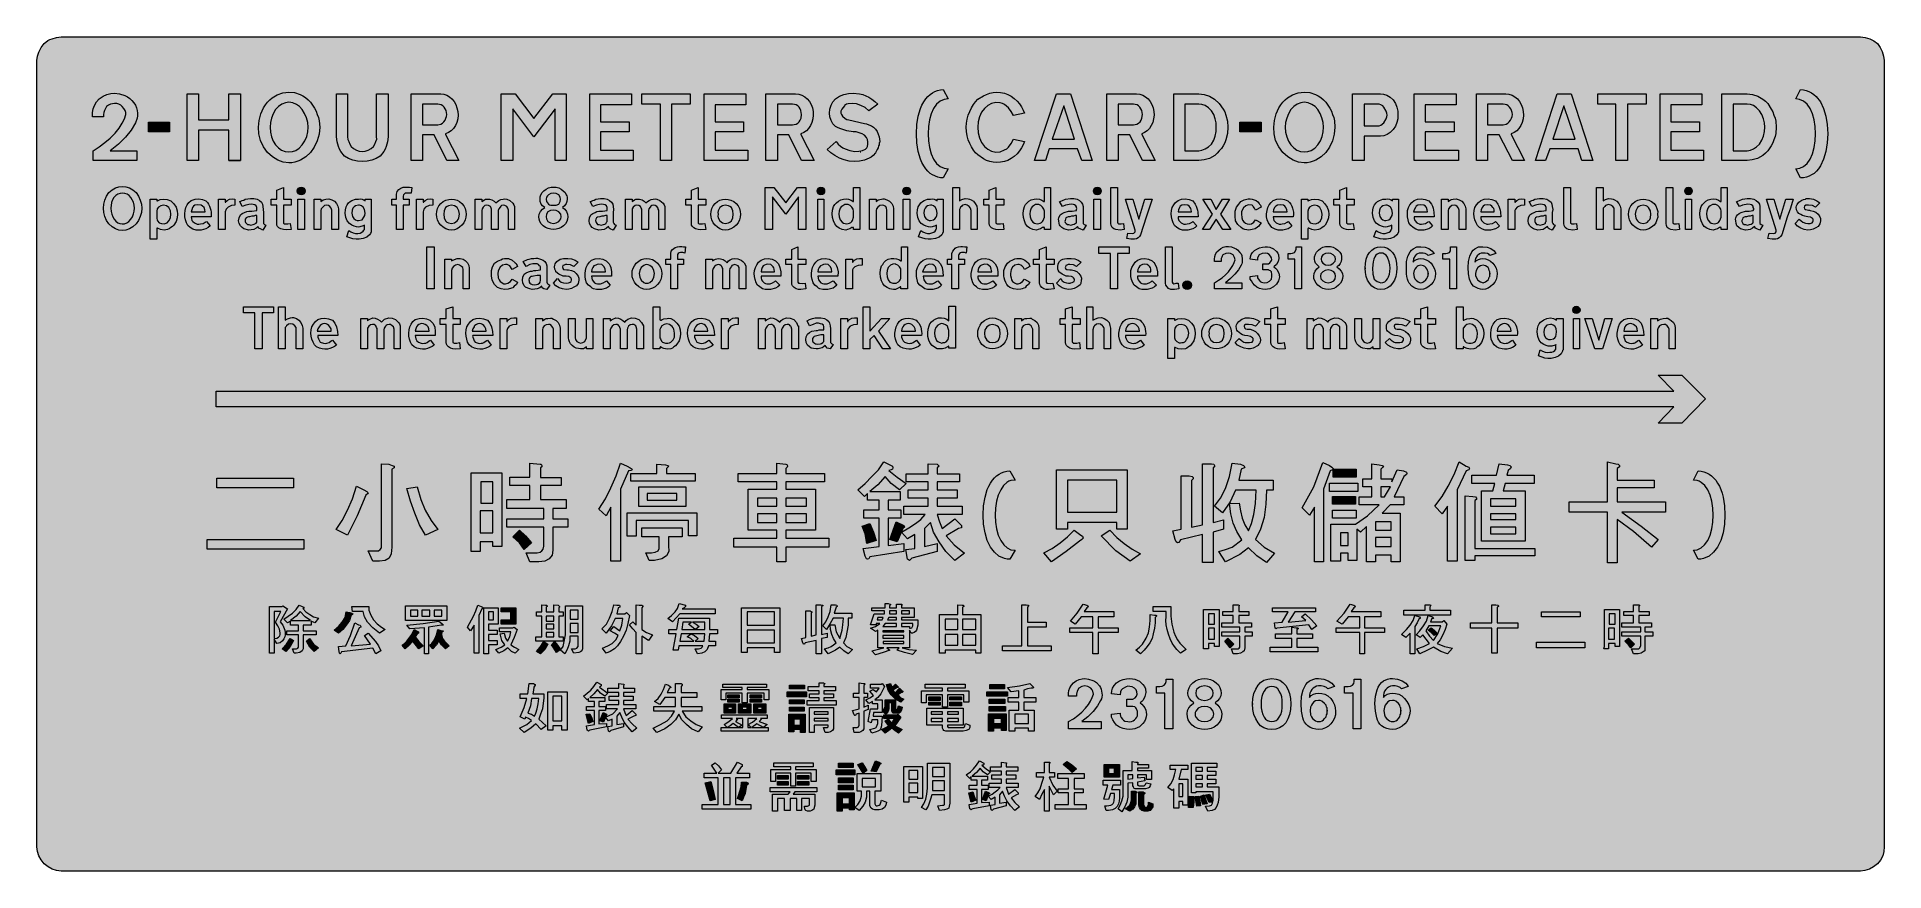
# Model space of a CAD drawing. Header units: metres. Extents: x 10 to 559, y 12 to 260.
import ezdxf

# ---------------------------------------------------------------- set-up
doc = ezdxf.new("R2010")
doc.units = ezdxf.units.M
for name, color, linetype, true_color in [('FILL_BLUE_0000FF', 7, 'Continuous', 0x0000ff), ('FILL_WHITE_FFFFFF', 7, 'Continuous', 0xffffff), ('STROKE_WHITE_FFFFFF', 7, 'Continuous', 0xffffff)]:
    doc.layers.add(name, color=color, linetype=linetype, true_color=true_color)

msp = doc.modelspace()

# ---------------------------------------------------------------- hatches: boundary and pattern name
at = {"layer": 'FILL_BLUE_0000FF', "true_color": 0x0000ff}
h = msp.add_hatch(color=7, dxfattribs=at)
h.dxf.hatch_style = 1
h.paths.add_polyline_path([(553.87, 259.97), (555.21, 259.58), (556.42, 258.96), (557.46, 258.12), (558.3, 256.98), (558.92, 255.74), (559.31, 254.42), (559.44, 253.08), (559.44, 19.26), (559.4, 17.91), (559.08, 16.56), (558.41, 15.32), (557.46, 14.22), (556.32, 13.28), (555.08, 12.6), (553.76, 12.2), (552.42, 12.06), (17.46, 12.06), (16.12, 12.19), (14.81, 12.6), (13.56, 13.28), (12.42, 14.22), (11.48, 15.36), (10.8, 16.61), (10.4, 17.92), (10.26, 19.26), (10.26, 253.08), (10.4, 254.34), (10.8, 255.6), (11.48, 256.93), (12.42, 258.12), (13.52, 259.04), (14.12, 259.36), (14.76, 259.56), (16.11, 259.97), (17.46, 260.1), (552.42, 260.1), (553.87, 259.97)])
at = {"layer": 'FILL_WHITE_FFFFFF', "true_color": 0xffffff}
h = msp.add_hatch(color=7, dxfattribs=at)
h.dxf.hatch_style = 1
h.paths.add_polyline_path([(26.82, 236.34), (26.82, 237.6), (26.95, 238.68), (27.34, 239.74), (27.96, 240.76), (28.8, 241.74), (29.91, 242.45), (31.05, 242.96), (32.19, 243.26), (33.3, 243.36), (34.83, 243.2), (36.36, 242.64), (37.14, 242.3), (37.84, 241.83), (38.49, 241.22), (39.06, 240.48), (39.53, 239.77), (39.87, 239.02), (40.07, 238.23), (40.14, 237.42), (40.18, 236.64), (40.07, 235.91), (39.6, 234.54), (38.29, 232.39), (36.56, 230.27), (34.46, 228.21), (32.04, 226.26), (39.96, 226.26), (39.96, 223.38), (27, 223.38), (27, 226.26), (28.75, 227.4), (30.44, 228.67), (32.04, 230.03), (33.48, 231.48), (34.69, 232.96), (35.64, 234.41), (36.31, 235.78), (36.72, 237.06), (36.65, 237.63), (36.45, 238.23), (36.11, 238.83), (35.64, 239.4), (35.17, 239.84), (34.6, 240.12), (33.97, 240.26), (33.3, 240.3), (32.13, 240.12), (31.53, 239.84), (30.96, 239.4), (30.31, 238.23), (30.12, 237.63), (30.06, 237.06), (30.06, 236.34), (26.82, 236.34)])
h = msp.add_hatch(color=7, dxfattribs=at)
h.dxf.hatch_style = 1
h.paths.add_polyline_path([(67.32, 232.38), (58.32, 232.38), (58.32, 223.38), (54.9, 223.38), (54.9, 243.18), (58.32, 243.18), (58.32, 235.44), (67.32, 235.44), (67.32, 243.18), (70.74, 243.18), (70.74, 223.38), (67.32, 223.38), (67.32, 232.38)])
h = msp.add_hatch(color=7, dxfattribs=at)
h.dxf.hatch_style = 1
h.paths.add_polyline_path([(88.51, 243), (89.35, 242.58), (90.15, 242.05), (90.91, 241.41), (91.62, 240.66), (92.81, 238.93), (93.27, 238), (93.6, 237.06), (93.94, 236.12), (94.16, 235.17), (94.32, 233.28), (94.13, 231.16), (93.58, 229.16), (92.73, 227.33), (91.62, 225.72), (90.2, 224.41), (88.65, 223.45), (87.82, 223.11), (86.96, 222.86), (86.07, 222.71), (85.14, 222.66), (83.5, 222.86), (81.85, 223.45), (80.28, 224.41), (78.84, 225.72), (77.62, 227.45), (76.68, 229.32), (76.27, 231.3), (76.14, 233.28), (76.31, 235.29), (76.81, 237.24), (77.66, 239.05), (78.21, 239.89), (78.84, 240.66), (79.48, 241.36), (80.18, 241.97), (81.72, 242.93), (83.4, 243.52), (85.14, 243.72), (86.81, 243.55), (88.51, 243)])
h.paths.add_polyline_path([(83.09, 240.12), (82.08, 239.45), (81.18, 238.5), (80.47, 237.25), (79.96, 235.96), (79.66, 234.63), (79.56, 233.28), (79.66, 231.81), (79.96, 230.4), (80.47, 229.13), (81.18, 228.06), (82.05, 227.12), (83.02, 226.44), (84.07, 226.04), (85.14, 225.9), (86.21, 226.01), (87.25, 226.37), (88.23, 227.04), (89.1, 228.06), (89.91, 229.23), (90.47, 230.54), (90.8, 231.91), (90.9, 233.28), (90.77, 234.65), (90.4, 236.03), (89.84, 237.33), (89.1, 238.5), (88.33, 239.37), (87.39, 240.05), (86.32, 240.5), (85.14, 240.66), (84.14, 240.53), (83.09, 240.12)], flags=16)
h = msp.add_hatch(color=7, dxfattribs=at)
h.dxf.hatch_style = 1
h.paths.add_polyline_path([(102.6, 230.4), (102.71, 229.61), (102.96, 228.96), (103.25, 228.17), (103.68, 227.52), (104.41, 226.92), (105.23, 226.46), (106.08, 226.18), (106.92, 226.08), (107.86, 226.18), (108.76, 226.46), (109.6, 226.92), (110.34, 227.52), (110.77, 228.17), (111.06, 228.96), (111.28, 229.68), (111.24, 230.4), (111.24, 243.18), (114.66, 243.18), (114.66, 230.4), (114.52, 228.89), (114.12, 227.52), (113.79, 226.74), (113.35, 226.01), (112.32, 224.64), (111.15, 223.93), (109.82, 223.43), (108.4, 223.12), (106.92, 223.02), (105.55, 223.12), (104.17, 223.43), (102.87, 223.93), (101.7, 224.64), (100.66, 226.01), (100.23, 226.74), (99.9, 227.52), (99.49, 228.89), (99.36, 230.4), (99.36, 243.18), (102.6, 243.18), (102.6, 230.4)])
h = msp.add_hatch(color=7, dxfattribs=at)
h.dxf.hatch_style = 1
h.paths.add_polyline_path([(130.32, 243.18), (131.25, 243.07), (132.12, 242.77), (132.93, 242.29), (133.65, 241.65), (134.27, 240.88), (134.77, 239.99), (135.14, 239.01), (135.36, 237.96), (135.46, 236.82), (135.38, 235.73), (135.12, 234.7), (134.71, 233.75), (134.15, 232.92), (133.46, 232.21), (132.66, 231.67), (131.76, 231.3), (131.76, 231.12), (135.72, 223.38), (132.12, 223.38), (128.34, 230.94), (124.92, 230.94), (124.92, 223.38), (121.5, 223.38), (121.5, 243.18), (130.32, 243.18)])
h.paths.add_polyline_path([(130.32, 234.18), (130.79, 234.46), (131.22, 234.9), (131.59, 235.36), (131.87, 235.91), (132.06, 236.49), (132.12, 237.06), (132.06, 237.66), (131.9, 238.22), (131.65, 238.74), (131.31, 239.2), (130.91, 239.58), (130.45, 239.87), (129.95, 240.05), (129.42, 240.12), (124.92, 240.12), (124.92, 234), (129.42, 234), (130.32, 234.18)], flags=16)
h = msp.add_hatch(color=7, dxfattribs=at)
h.dxf.hatch_style = 1
h.paths.add_polyline_path([(148.32, 243.18), (152.46, 243.18), (158.04, 235.8), (163.62, 243.18), (167.58, 243.18), (167.58, 223.38), (164.34, 223.38), (164.34, 238.68), (158.04, 230.4), (151.74, 238.68), (151.74, 223.38), (148.32, 223.38), (148.32, 243.18)])
h = msp.add_hatch(color=7, dxfattribs=at)
h.dxf.hatch_style = 1
h.paths.add_polyline_path([(174.6, 243.18), (187.02, 243.18), (187.02, 239.94), (177.84, 239.94), (177.84, 234.9), (186.3, 234.9), (186.3, 231.84), (177.84, 231.84), (177.84, 226.44), (187.56, 226.44), (187.56, 223.38), (174.6, 223.38), (174.6, 243.18)])
h = msp.add_hatch(color=7, dxfattribs=at)
h.dxf.hatch_style = 1
h.paths.add_polyline_path([(204.48, 240.12), (198.9, 240.12), (198.9, 223.38), (195.66, 223.38), (195.66, 240.12), (190.08, 240.12), (190.08, 243.18), (204.48, 243.18), (204.48, 240.12)])
h = msp.add_hatch(color=7, dxfattribs=at)
h.dxf.hatch_style = 1
h.paths.add_polyline_path([(208.62, 243.18), (221.04, 243.18), (221.04, 239.94), (211.86, 239.94), (211.86, 234.9), (220.32, 234.9), (220.32, 231.84), (211.86, 231.84), (211.86, 226.44), (221.58, 226.44), (221.58, 223.38), (208.62, 223.38), (208.62, 243.18)])
h = msp.add_hatch(color=7, dxfattribs=at)
h.dxf.hatch_style = 1
h.paths.add_polyline_path([(235.8, 243.18), (236.78, 243.07), (237.7, 242.77), (238.54, 242.29), (239.29, 241.65), (239.92, 240.88), (240.43, 239.99), (240.8, 239.01), (241.02, 237.96), (241.06, 236.82), (240.94, 235.73), (240.66, 234.7), (240.23, 233.75), (239.68, 232.92), (239.02, 232.21), (238.26, 231.67), (237.42, 231.3), (237.42, 231.12), (241.38, 223.38), (237.6, 223.38), (233.82, 230.94), (230.4, 230.94), (230.4, 223.38), (226.98, 223.38), (226.98, 243.18), (235.8, 243.18)])
h.paths.add_polyline_path([(235.44, 234.04), (235.96, 234.18), (236.44, 234.46), (236.88, 234.9), (237.22, 235.36), (237.44, 235.91), (237.6, 237.06), (237.41, 238.22), (237.17, 238.74), (236.86, 239.2), (236.47, 239.58), (236.01, 239.87), (235.48, 240.05), (234.9, 240.12), (230.4, 240.12), (230.4, 234), (234.9, 234), (235.44, 234.04)], flags=16)
h = msp.add_hatch(color=7, dxfattribs=at)
h.dxf.hatch_style = 1
h.paths.add_polyline_path([(260.64, 228.6), (260.64, 228.24), (260.62, 227.97), (260.46, 227.7), (260.35, 227.16), (260.1, 226.62), (259.54, 225.65), (258.84, 224.82), (258.32, 224.38), (257.71, 224.01), (256.32, 223.45), (254.79, 223.12), (253.26, 223.02), (251.7, 223.15), (250.24, 223.52), (248.86, 224.08), (247.5, 224.82), (246.26, 225.65), (245.16, 226.62), (247.86, 228.96), (248.48, 228.22), (249.14, 227.62), (249.82, 227.15), (250.51, 226.78), (251.96, 226.3), (253.44, 226.08), (254.64, 226.13), (255.73, 226.33), (256.63, 226.76), (256.97, 227.1), (257.22, 227.52), (257.32, 228.22), (257.31, 228.94), (257.17, 229.62), (256.86, 230.22), (256.33, 230.88), (255.6, 231.3), (253.8, 231.84), (252.9, 231.84), (251.03, 232.22), (249.3, 232.74), (248.49, 233.03), (247.68, 233.46), (246.94, 234.26), (246.37, 235.24), (246.01, 236.32), (245.88, 237.42), (246.01, 238.63), (246.37, 239.78), (246.94, 240.84), (247.68, 241.74), (248.85, 242.52), (250.15, 243.02), (251.53, 243.28), (252.9, 243.36), (254.86, 243.18), (255.8, 242.95), (256.72, 242.62), (257.63, 242.17), (258.52, 241.61), (259.4, 240.93), (260.28, 240.12), (257.58, 238.14), (256.49, 239.08), (255.22, 239.76), (253.91, 240.17), (252.72, 240.3), (251.48, 240.23), (250.92, 240.07), (250.38, 239.76), (250.38, 239.69), (250.38, 239.58), (249.57, 238.64), (249.32, 238.06), (249.3, 237.42), (249.42, 236.99), (249.73, 236.54), (250.56, 235.8), (251.1, 235.55), (251.64, 235.44), (256.32, 234.36), (256.95, 234.25), (257.58, 234), (258.37, 233.71), (259.02, 233.28), (259.55, 232.68), (260.03, 231.98), (260.41, 231.2), (260.64, 230.4), (260.8, 229.68), (260.82, 228.96), (260.82, 228.89), (260.82, 228.78), (260.64, 228.6)])
h = msp.add_hatch(color=7, dxfattribs=at)
h.dxf.hatch_style = 1
h.paths.add_polyline_path([(279.72, 218.16), (278.91, 218.22), (278.1, 218.41), (276.48, 219.06), (275.81, 219.53), (275.15, 220.14), (274.53, 220.88), (273.96, 221.76), (273.4, 222.74), (272.94, 223.78), (272.27, 226.06), (271.91, 228.57), (271.8, 231.3), (271.91, 234.03), (272.27, 236.54), (272.94, 238.82), (273.4, 239.86), (273.96, 240.84), (274.52, 241.67), (275.14, 242.39), (275.8, 243.01), (276.5, 243.52), (277.25, 243.92), (278.04, 244.21), (278.86, 244.38), (279.72, 244.44), (281.16, 241.74), (279.99, 241.52), (278.82, 241.02), (277.76, 240.08), (276.84, 238.86), (276.13, 237.25), (275.63, 235.42), (275.32, 233.42), (275.22, 231.3), (275.32, 229.18), (275.63, 227.18), (276.13, 225.35), (276.84, 223.74), (277.74, 222.45), (278.8, 221.56), (279.95, 221.03), (281.16, 220.86), (279.72, 218.16)])
h = msp.add_hatch(color=7, dxfattribs=at)
h.dxf.hatch_style = 1
h.paths.add_polyline_path([(299.95, 237.94), (299.16, 239.04), (297.97, 239.96), (297.31, 240.28), (296.64, 240.48), (295.33, 240.56), (294.1, 240.28), (292.97, 239.7), (291.96, 238.86), (291.12, 237.68), (290.5, 236.34), (290.11, 234.86), (289.98, 233.28), (290.11, 231.6), (290.5, 230.06), (291.12, 228.7), (291.96, 227.52), (292.97, 226.68), (294.1, 226.1), (295.33, 225.82), (296.64, 225.9), (297.97, 226.49), (298.59, 226.86), (299.16, 227.34), (299.95, 228.44), (300.6, 229.68), (303.84, 228.96), (303.5, 228.02), (303.03, 227.09), (302.42, 226.2), (301.68, 225.36), (300.84, 224.59), (299.92, 223.92), (298.95, 223.39), (297.9, 223.02), (296.79, 222.82), (295.67, 222.75), (294.58, 222.82), (293.58, 223.02), (292.56, 223.35), (291.64, 223.81), (289.98, 225), (289.31, 225.64), (288.67, 226.44), (288.11, 227.38), (287.64, 228.42), (287.17, 229.53), (286.83, 230.72), (286.63, 231.96), (286.56, 233.28), (286.63, 234.49), (286.83, 235.69), (287.17, 236.85), (287.64, 237.96), (288.11, 239), (288.67, 239.96), (289.31, 240.82), (289.98, 241.56), (291.64, 242.6), (292.56, 243.03), (293.58, 243.36), (294.58, 243.56), (295.67, 243.63), (296.79, 243.56), (297.9, 243.36), (298.95, 242.99), (299.92, 242.46), (300.84, 241.79), (301.68, 241.02), (302.42, 240.18), (303.03, 239.29), (303.5, 238.36), (303.84, 237.42), (300.6, 236.7), (299.95, 237.94)])
h = msp.add_hatch(color=7, dxfattribs=at)
h.dxf.hatch_style = 1
h.paths.add_polyline_path([(324, 223.38), (320.94, 223.38), (319.68, 226.8), (311.22, 226.8), (310.14, 223.38), (306.9, 223.38), (313.38, 243.18), (317.52, 243.18), (324, 223.38)])
h.paths.add_polyline_path([(312.12, 229.68), (318.78, 229.68), (315.54, 239.58), (312.12, 229.68)], flags=16)
h = msp.add_hatch(color=7, dxfattribs=at)
h.dxf.hatch_style = 1
h.paths.add_polyline_path([(337.14, 243.18), (338.12, 243.07), (339.04, 242.77), (339.88, 242.29), (340.63, 241.65), (341.26, 240.88), (341.77, 239.99), (342.14, 239.01), (342.36, 237.96), (342.4, 236.82), (342.28, 235.73), (342, 234.7), (341.57, 233.75), (341.02, 232.92), (340.36, 232.21), (339.6, 231.67), (338.76, 231.3), (338.76, 231.12), (342.72, 223.38), (338.94, 223.38), (335.16, 230.94), (331.74, 230.94), (331.74, 223.38), (328.32, 223.38), (328.32, 243.18), (337.14, 243.18)])
h.paths.add_polyline_path([(336.78, 234.04), (337.3, 234.18), (337.78, 234.46), (338.22, 234.9), (338.56, 235.36), (338.78, 235.91), (338.94, 237.06), (338.75, 238.22), (338.51, 238.74), (338.2, 239.2), (337.81, 239.58), (337.35, 239.87), (336.82, 240.05), (336.24, 240.12), (331.74, 240.12), (331.74, 234), (336.24, 234), (336.78, 234.04)], flags=16)
h = msp.add_hatch(color=7, dxfattribs=at)
h.dxf.hatch_style = 1
h.paths.add_polyline_path([(358.88, 242.48), (360.39, 241.59), (361.8, 240.3), (362.99, 238.66), (363.45, 237.79), (363.78, 236.88), (364.19, 235.01), (364.32, 233.28), (364.19, 231.39), (363.78, 229.5), (363.45, 228.59), (362.99, 227.75), (362.44, 226.97), (361.8, 226.26), (361.2, 225.51), (360.5, 224.89), (358.92, 223.92), (357.3, 223.52), (355.68, 223.38), (348.3, 223.38), (348.3, 243.18), (355.68, 243.18), (357.29, 243.01), (358.88, 242.48)])
h.paths.add_polyline_path([(351.54, 226.26), (355.68, 226.26), (356.65, 226.39), (357.64, 226.78), (358.59, 227.4), (359.46, 228.24), (360.14, 229.38), (360.59, 230.63), (360.83, 231.94), (360.9, 233.28), (360.83, 234.52), (360.59, 235.78), (360.14, 237), (359.46, 238.14), (358.59, 239.06), (357.64, 239.67), (356.65, 240.01), (355.68, 240.12), (351.54, 240.12), (351.54, 226.26)], flags=16)
h = msp.add_hatch(color=7, dxfattribs=at)
h.dxf.hatch_style = 1
h.paths.add_polyline_path([(390.38, 243), (391.21, 242.58), (392.01, 242.05), (392.77, 241.41), (393.48, 240.66), (394.67, 238.93), (395.13, 238), (395.46, 237.06), (395.8, 236.12), (396.02, 235.17), (396.18, 233.28), (395.99, 231.16), (395.44, 229.16), (394.59, 227.33), (393.48, 225.72), (392.06, 224.41), (390.51, 223.45), (389.68, 223.11), (388.82, 222.86), (387.93, 222.71), (387, 222.66), (385.36, 222.86), (383.71, 223.45), (382.14, 224.41), (380.7, 225.72), (379.48, 227.45), (378.54, 229.32), (378.14, 231.3), (378, 233.28), (378.17, 235.29), (378.67, 237.24), (379.52, 239.05), (380.07, 239.89), (380.7, 240.66), (381.34, 241.36), (382.04, 241.97), (383.58, 242.93), (385.26, 243.52), (387, 243.72), (388.67, 243.55), (390.38, 243)])
h.paths.add_polyline_path([(384.95, 240.12), (383.94, 239.45), (383.04, 238.5), (382.33, 237.25), (381.83, 235.96), (381.52, 234.63), (381.42, 233.28), (381.52, 231.81), (381.83, 230.4), (382.33, 229.13), (383.04, 228.06), (383.91, 227.12), (384.89, 226.44), (385.93, 226.04), (387, 225.9), (388.08, 226.01), (389.14, 226.37), (390.16, 227.04), (391.14, 228.06), (391.85, 229.23), (392.35, 230.54), (392.66, 231.91), (392.76, 233.28), (392.63, 234.65), (392.29, 236.03), (391.77, 237.33), (391.14, 238.5), (390.27, 239.37), (389.27, 240.05), (388.18, 240.5), (387, 240.66), (386, 240.53), (384.95, 240.12)], flags=16)
h = msp.add_hatch(color=7, dxfattribs=at)
h.dxf.hatch_style = 1
h.paths.add_polyline_path([(411.64, 242.75), (412.59, 242.19), (413.46, 241.38), (414.14, 240.35), (414.59, 239.2), (414.83, 238.01), (414.9, 236.88), (414.83, 235.77), (414.59, 234.65), (414.14, 233.56), (413.46, 232.56), (412.63, 231.71), (411.66, 231.12), (410.67, 230.72), (409.68, 230.58), (404.82, 230.58), (404.82, 223.38), (401.4, 223.38), (401.4, 243.18), (409.68, 243.18), (410.65, 243.08), (411.64, 242.75)])
h.paths.add_polyline_path([(408.96, 233.64), (409.34, 233.66), (409.86, 233.82), (410.76, 234.54), (411.41, 235.71), (411.6, 236.31), (411.66, 236.88), (411.6, 237.45), (411.41, 238.05), (410.76, 239.22), (410.38, 239.65), (409.86, 239.94), (409.34, 240.1), (408.96, 240.12), (404.82, 240.12), (404.82, 233.64), (408.96, 233.64)], flags=16)
h = msp.add_hatch(color=7, dxfattribs=at)
h.dxf.hatch_style = 1
h.paths.add_polyline_path([(419.76, 243.18), (432.18, 243.18), (432.18, 239.94), (423, 239.94), (423, 234.9), (431.64, 234.9), (431.64, 231.84), (423, 231.84), (423, 226.44), (432.9, 226.44), (432.9, 223.38), (419.76, 223.38), (419.76, 243.18)])
h = msp.add_hatch(color=7, dxfattribs=at)
h.dxf.hatch_style = 1
h.paths.add_polyline_path([(446.94, 243.18), (447.92, 243.07), (448.84, 242.77), (449.68, 242.29), (450.43, 241.65), (451.06, 240.88), (451.57, 239.99), (451.94, 239.01), (452.16, 237.96), (452.21, 236.82), (452.1, 235.73), (451.84, 234.7), (451.44, 233.75), (450.9, 232.92), (450.24, 232.21), (449.45, 231.67), (448.56, 231.3), (448.56, 231.12), (452.52, 223.38), (448.92, 223.38), (444.96, 230.94), (441.54, 230.94), (441.54, 223.38), (438.3, 223.38), (438.3, 243.18), (446.94, 243.18)])
h.paths.add_polyline_path([(447.12, 234.18), (447.59, 234.46), (448.02, 234.9), (448.39, 235.36), (448.67, 235.91), (448.86, 236.49), (448.92, 237.06), (448.86, 237.66), (448.7, 238.22), (448.45, 238.74), (448.11, 239.2), (447.71, 239.58), (447.25, 239.87), (446.75, 240.05), (446.22, 240.12), (441.54, 240.12), (441.54, 234), (446.22, 234), (447.12, 234.18)], flags=16)
h = msp.add_hatch(color=7, dxfattribs=at)
h.dxf.hatch_style = 1
h.paths.add_polyline_path([(472.86, 223.38), (469.62, 223.38), (468.54, 226.8), (460.08, 226.8), (458.82, 223.38), (455.76, 223.38), (462.24, 243.18), (466.38, 243.18), (472.86, 223.38)])
h.paths.add_polyline_path([(460.98, 229.68), (467.64, 229.68), (464.22, 239.58), (460.98, 229.68)], flags=16)
h = msp.add_hatch(color=7, dxfattribs=at)
h.dxf.hatch_style = 1
h.paths.add_polyline_path([(488.7, 240.12), (483.12, 240.12), (483.12, 223.38), (479.7, 223.38), (479.7, 240.12), (474.3, 240.12), (474.3, 243.18), (488.7, 243.18), (488.7, 240.12)])
h = msp.add_hatch(color=7, dxfattribs=at)
h.dxf.hatch_style = 1
h.paths.add_polyline_path([(492.84, 243.18), (505.26, 243.18), (505.26, 239.94), (496.08, 239.94), (496.08, 234.9), (504.54, 234.9), (504.54, 231.84), (496.08, 231.84), (496.08, 226.44), (505.8, 226.44), (505.8, 223.38), (492.84, 223.38), (492.84, 243.18)])
h = msp.add_hatch(color=7, dxfattribs=at)
h.dxf.hatch_style = 1
h.paths.add_polyline_path([(521.89, 242.48), (523.44, 241.59), (524.18, 240.99), (524.88, 240.3), (525.92, 238.66), (526.35, 237.79), (526.68, 236.88), (527.02, 235.94), (527.24, 235.01), (527.4, 233.28), (527.24, 231.39), (527.02, 230.45), (526.68, 229.5), (526.35, 228.59), (525.92, 227.75), (524.88, 226.26), (524.17, 225.51), (523.42, 224.89), (521.82, 223.92), (520.22, 223.52), (518.76, 223.38), (511.2, 223.38), (511.2, 243.18), (518.76, 243.18), (520.3, 243.01), (521.89, 242.48)])
h.paths.add_polyline_path([(514.62, 226.26), (518.76, 226.26), (519.7, 226.39), (520.63, 226.78), (521.52, 227.4), (522.36, 228.24), (523.07, 229.38), (523.58, 230.63), (523.88, 231.94), (523.98, 233.28), (523.88, 234.52), (523.58, 235.78), (523.07, 237), (522.36, 238.14), (521.52, 239.06), (520.63, 239.67), (519.7, 240.01), (518.76, 240.12), (514.62, 240.12), (514.62, 226.26)], flags=16)
h = msp.add_hatch(color=7, dxfattribs=at)
h.dxf.hatch_style = 1
h.paths.add_polyline_path([(539, 233.42), (538.69, 235.42), (538.19, 237.25), (537.48, 238.86), (536.56, 240.08), (535.5, 241.02), (534.33, 241.52), (533.16, 241.74), (534.6, 244.44), (535.46, 244.38), (536.29, 244.21), (537.08, 243.92), (537.84, 243.52), (538.57, 243.01), (539.26, 242.39), (540.54, 240.84), (541.48, 238.82), (542.16, 236.54), (542.56, 234.03), (542.7, 231.3), (542.56, 228.57), (542.16, 226.06), (541.48, 223.78), (540.54, 221.76), (539.97, 220.88), (539.32, 220.14), (538.62, 219.53), (537.84, 219.06), (537.13, 218.69), (536.35, 218.41), (535.51, 218.22), (534.6, 218.16), (533.16, 220.86), (534.37, 221.03), (535.52, 221.56), (536.58, 222.45), (537.48, 223.74), (538.19, 225.35), (538.69, 227.18), (539, 229.18), (539.1, 231.3), (539, 233.42)])
h = msp.add_hatch(color=7, dxfattribs=at)
h.dxf.hatch_style = 1
h.paths.add_polyline_path([(49.68, 234.72), (49.68, 231.84), (43.38, 231.84), (43.38, 234.72), (49.68, 234.72)])
h = msp.add_hatch(color=7, dxfattribs=at)
h.dxf.hatch_style = 1
h.paths.add_polyline_path([(374.22, 234.72), (374.22, 231.84), (367.92, 231.84), (367.92, 234.72), (374.22, 234.72)])
h = msp.add_hatch(color=7, dxfattribs=at)
h.dxf.hatch_style = 1
h.paths.add_polyline_path([(37.78, 215.21), (38.8, 214.65), (39.78, 213.84), (40.49, 212.73), (40.99, 211.57), (41.3, 210.37), (41.4, 209.16), (41.3, 207.92), (40.99, 206.69), (40.49, 205.52), (39.78, 204.48), (38.8, 203.64), (37.78, 203.02), (36.72, 202.63), (35.64, 202.5), (34.64, 202.63), (33.59, 203.02), (32.58, 203.64), (31.68, 204.48), (30.97, 205.52), (30.46, 206.69), (30.16, 207.92), (30.06, 209.16), (30.16, 210.37), (30.46, 211.57), (30.97, 212.73), (31.68, 213.84), (32.58, 214.65), (33.59, 215.21), (34.64, 215.54), (35.64, 215.64), (36.72, 215.54), (37.78, 215.21)])
h.paths.add_polyline_path([(34.31, 213.37), (33.69, 212.98), (33.12, 212.4), (32.68, 211.67), (32.4, 210.85), (32.22, 209.16), (32.29, 208.24), (32.48, 207.37), (32.78, 206.57), (33.19, 205.88), (33.69, 205.3), (34.27, 204.86), (34.92, 204.58), (35.64, 204.48), (36.31, 204.55), (36.97, 204.8), (37.59, 205.24), (38.16, 205.92), (38.63, 206.65), (38.97, 207.47), (39.17, 208.32), (39.24, 209.16), (39.17, 210.08), (38.96, 210.93), (38.62, 211.69), (38.18, 212.36), (37.65, 212.9), (37.04, 213.31), (36.36, 213.57), (35.64, 213.66), (34.97, 213.59), (34.31, 213.37)], flags=16)
h = msp.add_hatch(color=7, dxfattribs=at)
h.dxf.hatch_style = 1
h.paths.add_polyline_path([(85.86, 202.86), (84.33, 202.75), (83.53, 202.83), (82.8, 203.04), (82.22, 203.34), (81.83, 203.72), (81.61, 204.15), (81.54, 204.66), (81.54, 210.06), (79.92, 210.06), (79.92, 211.86), (81.54, 211.86), (81.54, 214.56), (83.52, 215.28), (83.52, 211.86), (85.86, 211.86), (85.86, 210.06), (83.52, 210.06), (83.52, 205.02), (83.54, 204.77), (83.7, 204.66), (83.81, 204.5), (84.06, 204.48), (84.85, 204.5), (85.5, 204.66), (85.86, 202.86)])
h = msp.add_hatch(color=7, dxfattribs=at)
h.dxf.hatch_style = 1
h.paths.add_polyline_path([(89.91, 213.88), (89.66, 213.48), (89.32, 213.22), (88.92, 213.12), (88.42, 213.22), (88.02, 213.48), (87.76, 213.88), (87.66, 214.38), (87.76, 214.78), (88.02, 215.12), (88.42, 215.37), (88.92, 215.46), (89.32, 215.37), (89.66, 215.12), (89.91, 214.78), (90, 214.38), (89.91, 213.88)])
h = msp.add_hatch(color=7, dxfattribs=at)
h.dxf.hatch_style = 1
h.paths.add_polyline_path([(119.16, 202.86), (117.18, 202.86), (117.18, 210.06), (115.74, 210.06), (115.74, 211.86), (117.18, 211.86), (117.18, 213.3), (117.24, 213.7), (117.41, 214.09), (117.9, 214.74), (118.46, 215.17), (119.16, 215.46), (120.42, 215.46), (120.98, 215.44), (121.68, 215.28), (121.5, 213.66), (120.24, 213.66), (120.06, 213.66), (119.72, 213.64), (119.52, 213.48), (119.27, 213.19), (119.16, 212.76), (119.16, 211.86), (120.96, 211.86), (120.96, 210.06), (119.16, 210.06), (119.16, 202.86)])
h = msp.add_hatch(color=7, dxfattribs=at)
h.dxf.hatch_style = 1
h.paths.add_polyline_path([(168.02, 207.44), (168.12, 206.64), (168.05, 205.94), (167.83, 205.22), (167.44, 204.54), (166.86, 203.94), (166.15, 203.47), (165.4, 203.13), (164.61, 202.93), (163.8, 202.86), (163.07, 202.93), (162.27, 203.13), (161.47, 203.47), (160.74, 203.94), (160.16, 204.54), (159.77, 205.22), (159.55, 205.94), (159.48, 206.64), (159.61, 207.44), (159.97, 208.19), (160.54, 208.84), (161.28, 209.34), (160.61, 209.88), (160.2, 210.42), (159.89, 211.14), (159.84, 211.86), (159.91, 212.53), (160.11, 213.19), (160.45, 213.81), (160.92, 214.38), (161.62, 214.85), (162.36, 215.19), (163.1, 215.39), (163.8, 215.46), (164.6, 215.39), (165.38, 215.19), (166.08, 214.85), (166.68, 214.38), (167.27, 213.82), (167.58, 213.12), (167.79, 212.82), (167.9, 212.49), (167.94, 211.86), (167.84, 211.19), (167.56, 210.53), (167.1, 209.91), (166.5, 209.34), (167.21, 208.84), (167.72, 208.19), (168.02, 207.44)])
h.paths.add_polyline_path([(161.77, 207.36), (161.64, 206.64), (161.78, 205.99), (162.18, 205.2), (162.99, 204.8), (163.8, 204.66), (164.68, 204.8), (165.42, 205.2), (165.98, 205.99), (166.14, 206.64), (165.98, 207.36), (165.42, 208.08), (164.68, 208.49), (163.8, 208.62), (162.99, 208.49), (162.18, 208.08), (161.77, 207.36)], flags=16)
h.paths.add_polyline_path([(165.42, 210.42), (165.83, 211.14), (165.96, 211.86), (165.83, 212.49), (165.42, 213.12), (164.61, 213.53), (163.8, 213.66), (163.01, 213.53), (162.36, 213.12), (162.02, 212.82), (161.8, 212.49), (161.64, 211.86), (161.8, 211.14), (162.36, 210.42), (162.66, 210.21), (163.01, 210.11), (163.8, 210.06), (164.61, 210.11), (165.42, 210.42)], flags=16)
h = msp.add_hatch(color=7, dxfattribs=at)
h.dxf.hatch_style = 1
h.paths.add_polyline_path([(209.16, 202.86), (207.63, 202.75), (206.83, 202.83), (206.1, 203.04), (205.52, 203.34), (205.13, 203.72), (204.91, 204.15), (204.84, 204.66), (204.84, 210.06), (203.22, 210.06), (203.22, 211.86), (204.84, 211.86), (204.84, 214.56), (206.82, 215.28), (206.82, 211.86), (209.16, 211.86), (209.16, 210.06), (206.82, 210.06), (206.82, 205.02), (206.84, 204.77), (207, 204.66), (207.11, 204.5), (207.36, 204.48), (208.15, 204.5), (208.8, 204.66), (209.16, 202.86)])
h = msp.add_hatch(color=7, dxfattribs=at)
h.dxf.hatch_style = 1
h.paths.add_polyline_path([(226.8, 215.28), (229.32, 215.28), (232.92, 210.78), (236.34, 215.28), (238.86, 215.28), (238.86, 202.86), (236.7, 202.86), (236.7, 212.58), (232.92, 207.36), (228.96, 212.58), (228.96, 202.86), (226.8, 202.86), (226.8, 215.28)])
h = msp.add_hatch(color=7, dxfattribs=at)
h.dxf.hatch_style = 1
h.paths.add_polyline_path([(244.37, 213.88), (244.17, 213.48), (243.83, 213.22), (243.36, 213.12), (242.89, 213.22), (242.55, 213.48), (242.35, 213.88), (242.28, 214.38), (242.35, 214.78), (242.55, 215.12), (242.89, 215.37), (243.36, 215.46), (243.83, 215.37), (244.17, 215.12), (244.37, 214.78), (244.44, 214.38), (244.37, 213.88)])
h = msp.add_hatch(color=7, dxfattribs=at)
h.dxf.hatch_style = 1
h.paths.add_polyline_path([(251.28, 202.86), (250.74, 202.68), (249.66, 202.86), (248.79, 203.23), (248.06, 203.78), (247.51, 204.51), (247.14, 205.38), (246.84, 206.38), (246.73, 207.47), (246.84, 208.59), (247.14, 209.7), (247.5, 210.24), (247.97, 210.77), (248.56, 211.25), (249.25, 211.63), (250.02, 211.86), (250.82, 211.98), (251.59, 211.84), (252.3, 211.53), (252.9, 211.14), (253.08, 211.14), (253.08, 215.28), (254.88, 215.28), (254.88, 202.86), (253.08, 202.86), (253.08, 203.4), (252.9, 203.4), (252.88, 203.54), (252.72, 203.4), (252.54, 203.4), (251.98, 203), (251.28, 202.86)])
h.paths.add_polyline_path([(252.23, 204.91), (252.52, 205.19), (252.72, 205.56), (253.08, 206.46), (253.08, 208.26), (252.94, 208.89), (252.54, 209.52), (252.07, 209.95), (251.46, 210.24), (251.28, 210.24), (250.88, 210.31), (250.49, 210.26), (249.84, 209.88), (249.41, 209.59), (249.12, 209.16), (248.82, 208.32), (248.71, 207.45), (248.82, 206.58), (249.12, 205.74), (249.66, 205.02), (250.11, 204.77), (250.56, 204.66), (250.94, 204.53), (251.46, 204.66), (251.86, 204.72), (252.23, 204.91)], flags=16)
h = msp.add_hatch(color=7, dxfattribs=at)
h.dxf.hatch_style = 1
h.paths.add_polyline_path([(269.91, 213.88), (269.66, 213.48), (269.32, 213.22), (268.92, 213.12), (268.42, 213.22), (268.02, 213.48), (267.76, 213.88), (267.66, 214.38), (267.76, 214.78), (268.02, 215.12), (268.42, 215.37), (268.92, 215.46), (269.32, 215.37), (269.66, 215.12), (269.91, 214.78), (270, 214.38), (269.91, 213.88)])
h = msp.add_hatch(color=7, dxfattribs=at)
h.dxf.hatch_style = 1
h.paths.add_polyline_path([(287.82, 209.16), (287.46, 209.7), (286.83, 210.11), (286.2, 210.24), (285.59, 210.11), (285.31, 209.94), (285.12, 209.7), (284.87, 209.43), (284.76, 209.16), (284.6, 208.8), (284.58, 208.44), (284.58, 202.86), (282.6, 202.86), (282.6, 215.28), (284.58, 215.28), (284.58, 211.32), (285.26, 211.75), (286.2, 212.04), (287.1, 212), (287.57, 211.89), (288, 211.68), (288.7, 211.28), (289.26, 210.6), (289.67, 209.79), (289.8, 208.98), (289.8, 202.86), (288, 202.86), (288, 208.44), (287.82, 209.16)])
h = msp.add_hatch(color=7, dxfattribs=at)
h.dxf.hatch_style = 1
h.paths.add_polyline_path([(297.72, 202.86), (296.19, 202.75), (295.39, 202.83), (294.66, 203.04), (294.08, 203.34), (293.69, 203.72), (293.47, 204.15), (293.4, 204.66), (293.4, 210.06), (291.78, 210.06), (291.78, 211.86), (293.4, 211.86), (293.4, 214.56), (295.38, 215.28), (295.38, 211.86), (297.72, 211.86), (297.72, 210.06), (295.38, 210.06), (295.38, 205.02), (295.4, 204.77), (295.56, 204.66), (295.67, 204.5), (295.92, 204.48), (296.73, 204.5), (297.54, 204.66), (297.72, 202.86)])
h = msp.add_hatch(color=7, dxfattribs=at)
h.dxf.hatch_style = 1
h.paths.add_polyline_path([(307.44, 202.68), (306.36, 202.86), (305.49, 203.23), (304.76, 203.78), (304.21, 204.51), (303.84, 205.38), (303.54, 206.38), (303.44, 207.47), (303.54, 208.59), (303.84, 209.7), (304.2, 210.24), (304.64, 210.77), (305.19, 211.25), (305.87, 211.63), (306.72, 211.86), (307.52, 211.98), (308.3, 211.84), (309, 211.53), (309.6, 211.14), (309.78, 211.14), (309.78, 215.28), (311.58, 215.28), (311.58, 202.86), (309.78, 202.86), (309.78, 203.4), (309.67, 203.4), (309.6, 203.4), (309.58, 203.54), (309.42, 203.4), (309.24, 203.4), (308.68, 203), (307.98, 202.86), (307.44, 202.68)])
h.paths.add_polyline_path([(308.93, 204.91), (309.22, 205.19), (309.42, 205.56), (309.78, 206.46), (309.78, 208.26), (309.65, 208.89), (309.24, 209.52), (308.77, 209.95), (308.16, 210.24), (307.98, 210.24), (307.58, 210.31), (307.19, 210.26), (306.54, 209.88), (306.11, 209.59), (305.82, 209.16), (305.52, 208.32), (305.42, 207.45), (305.52, 206.58), (305.82, 205.74), (306.36, 205.02), (306.81, 204.77), (307.26, 204.66), (307.64, 204.53), (308.16, 204.66), (308.56, 204.72), (308.93, 204.91)], flags=16)
h = msp.add_hatch(color=7, dxfattribs=at)
h.dxf.hatch_style = 1
h.paths.add_polyline_path([(326.61, 213.88), (326.36, 213.48), (326.02, 213.22), (325.62, 213.12), (325.12, 213.22), (324.72, 213.48), (324.46, 213.88), (324.36, 214.38), (324.46, 214.78), (324.72, 215.12), (325.12, 215.37), (325.62, 215.46), (326.02, 215.37), (326.36, 215.12), (326.61, 214.78), (326.7, 214.38), (326.61, 213.88)])
h = msp.add_hatch(color=7, dxfattribs=at)
h.dxf.hatch_style = 1
h.paths.add_polyline_path([(329.58, 215.28), (331.56, 215.28), (331.56, 205.02), (331.58, 204.77), (331.74, 204.66), (331.85, 204.5), (332.1, 204.48), (332.64, 204.48), (333.36, 204.66), (333.54, 202.86), (332.28, 202.68), (331.02, 202.86), (330.48, 203), (329.94, 203.4), (329.69, 204.03), (329.58, 204.66), (329.58, 215.28)])
h = msp.add_hatch(color=7, dxfattribs=at)
h.dxf.hatch_style = 1
h.paths.add_polyline_path([(401.94, 202.86), (400.34, 202.75), (399.59, 202.83), (398.88, 203.04), (398.3, 203.34), (397.91, 203.72), (397.69, 204.15), (397.62, 204.66), (397.62, 210.06), (395.82, 210.06), (395.82, 211.86), (397.62, 211.86), (397.62, 214.56), (399.6, 215.28), (399.6, 211.86), (401.94, 211.86), (401.94, 210.06), (399.6, 210.06), (399.6, 205.02), (399.62, 204.77), (399.78, 204.66), (399.89, 204.5), (400.14, 204.48), (400.93, 204.5), (401.58, 204.66), (401.94, 202.86)])
h = msp.add_hatch(color=7, dxfattribs=at)
h.dxf.hatch_style = 1
h.paths.add_polyline_path([(464.22, 215.28), (466.2, 215.28), (466.2, 205.02), (466.22, 204.77), (466.38, 204.66), (466.49, 204.5), (466.74, 204.48), (467.28, 204.48), (468, 204.66), (468.18, 202.86), (466.92, 202.68), (465.66, 202.86), (465.12, 203), (464.58, 203.4), (464.33, 204.03), (464.22, 204.66), (464.22, 215.28)])
h = msp.add_hatch(color=7, dxfattribs=at)
h.dxf.hatch_style = 1
h.paths.add_polyline_path([(479.16, 209.16), (478.8, 209.7), (478.17, 210.11), (477.54, 210.24), (476.93, 210.11), (476.65, 209.94), (476.46, 209.7), (475.92, 209.16), (475.92, 208.44), (475.92, 202.86), (473.94, 202.86), (473.94, 215.28), (475.92, 215.28), (475.92, 211.32), (476.59, 211.75), (477.54, 212.04), (478.44, 212), (478.91, 211.89), (479.34, 211.68), (479.97, 211.28), (480.6, 210.6), (481, 209.79), (481.14, 208.98), (481.14, 202.86), (479.16, 202.86), (479.16, 208.44), (479.16, 209.16)])
h = msp.add_hatch(color=7, dxfattribs=at)
h.dxf.hatch_style = 1
h.paths.add_polyline_path([(494.64, 215.28), (496.62, 215.28), (496.62, 205.02), (496.64, 204.77), (496.8, 204.66), (496.91, 204.5), (497.16, 204.48), (497.7, 204.48), (498.42, 204.66), (498.6, 202.86), (497.34, 202.68), (496.08, 202.86), (495.54, 203), (495, 203.4), (494.75, 204.03), (494.64, 204.66), (494.64, 215.28)])
h = msp.add_hatch(color=7, dxfattribs=at)
h.dxf.hatch_style = 1
h.paths.add_polyline_path([(502.31, 213.88), (502.11, 213.48), (501.77, 213.22), (501.3, 213.12), (500.83, 213.22), (500.49, 213.48), (500.29, 213.88), (500.22, 214.38), (500.29, 214.78), (500.49, 215.12), (500.83, 215.37), (501.3, 215.46), (501.77, 215.37), (502.11, 215.12), (502.31, 214.78), (502.38, 214.38), (502.31, 213.88)])
h = msp.add_hatch(color=7, dxfattribs=at)
h.dxf.hatch_style = 1
h.paths.add_polyline_path([(509.22, 202.86), (508.68, 202.68), (507.6, 202.86), (506.73, 203.23), (506, 203.78), (505.45, 204.51), (505.08, 205.38), (504.78, 206.38), (504.68, 207.47), (504.78, 208.59), (505.08, 209.7), (505.44, 210.24), (505.91, 210.77), (506.5, 211.25), (507.19, 211.63), (507.96, 211.86), (508.76, 211.98), (509.54, 211.84), (510.24, 211.53), (510.84, 211.14), (511.02, 211.14), (511.02, 215.28), (512.82, 215.28), (512.82, 202.86), (511.02, 202.86), (511.02, 203.4), (510.84, 203.4), (510.82, 203.54), (510.66, 203.4), (510.48, 203.4), (509.92, 203), (509.22, 202.86)])
h.paths.add_polyline_path([(510.17, 204.91), (510.46, 205.19), (510.66, 205.56), (511.02, 206.46), (511.02, 208.26), (510.89, 208.89), (510.48, 209.52), (510.01, 209.95), (509.4, 210.24), (509.22, 210.24), (508.82, 210.31), (508.43, 210.26), (507.78, 209.88), (507.35, 209.59), (507.06, 209.16), (506.76, 208.32), (506.66, 207.45), (506.76, 206.58), (507.06, 205.74), (507.6, 205.02), (508.05, 204.77), (508.5, 204.66), (508.88, 204.53), (509.4, 204.66), (509.8, 204.72), (510.17, 204.91)], flags=16)
h = msp.add_hatch(color=7, dxfattribs=at)
h.dxf.hatch_style = 1
h.paths.add_polyline_path([(48.96, 211.72), (50.04, 211.32), (50.98, 210.49), (51.66, 209.52), (51.91, 208.37), (52.02, 207.36), (51.97, 206.28), (51.66, 205.2), (50.98, 204.16), (50.55, 203.73), (50.04, 203.4), (49.6, 203.06), (49.12, 202.84), (48.06, 202.68), (47, 202.81), (46.08, 203.22), (45.97, 203.22), (45.9, 203.22), (45.9, 199.98), (43.92, 199.98), (43.92, 211.86), (45.9, 211.86), (45.9, 211.32), (46.08, 211.32), (46.91, 211.72), (47.88, 211.86), (48.96, 211.72)])
h.paths.add_polyline_path([(45.9, 208.26), (45.9, 206.1), (45.96, 205.73), (46.12, 205.4), (46.62, 204.84), (47.27, 204.59), (48.06, 204.48), (48.98, 204.86), (49.5, 205.38), (49.98, 206.35), (50.11, 207.36), (49.93, 208.37), (49.5, 209.34), (48.76, 209.83), (47.88, 210.06), (47.09, 209.92), (46.44, 209.52), (46.03, 208.96), (45.9, 208.26)], flags=16)
h = msp.add_hatch(color=7, dxfattribs=at)
h.dxf.hatch_style = 1
h.paths.add_polyline_path([(55.8, 203.4), (55.12, 204.05), (54.72, 204.84), (54.39, 205.68), (54.2, 206.57), (54.19, 207.5), (54.36, 208.44), (54.57, 209.35), (54.92, 210.17), (55.45, 210.9), (56.16, 211.5), (57.27, 211.88), (58.39, 211.95), (59.48, 211.75), (60.48, 211.32), (60.96, 210.88), (61.31, 210.38), (61.57, 209.8), (61.74, 209.16), (61.95, 208.59), (62.05, 207.97), (62.1, 206.64), (56.16, 206.64), (56.18, 206.1), (56.34, 205.56), (56.63, 205.2), (57.06, 204.84), (57.89, 204.46), (58.35, 204.41), (58.86, 204.48), (59.65, 204.62), (60.3, 205.02), (60.66, 205.2), (61.74, 203.94), (61.18, 203.42), (60.48, 203.04), (59.04, 202.66), (58.3, 202.61), (57.6, 202.68), (56.63, 202.97), (55.8, 203.4)])
h.paths.add_polyline_path([(60.19, 208.71), (59.94, 209.34), (59.49, 209.77), (59.04, 210.06), (58.14, 210.2), (57.24, 210.06), (56.81, 209.77), (56.52, 209.34), (56.27, 208.71), (56.16, 208.08), (60.3, 208.08), (60.19, 208.71)], flags=16)
h = msp.add_hatch(color=7, dxfattribs=at)
h.dxf.hatch_style = 1
h.paths.add_polyline_path([(66.84, 211.46), (67.55, 211.82), (68.32, 211.97), (69.12, 211.86), (69.12, 210.06), (68.06, 209.93), (67.14, 209.52), (66.8, 209.22), (66.56, 208.87), (66.24, 208.08), (66.24, 202.86), (64.26, 202.86), (64.26, 211.86), (66.24, 211.86), (66.24, 210.96), (66.84, 211.46)])
h = msp.add_hatch(color=7, dxfattribs=at)
h.dxf.hatch_style = 1
h.paths.add_polyline_path([(76.44, 203.1), (76.25, 203.27), (75.96, 203.76), (75.4, 203.24), (74.7, 202.86), (73.91, 202.7), (73.26, 202.68), (71.82, 203.04), (71.28, 203.42), (70.74, 203.94), (70.34, 204.59), (70.2, 205.38), (70.34, 206.35), (70.74, 207.18), (71.3, 207.61), (72, 207.9), (72.63, 208.15), (73.26, 208.26), (74.16, 208.26), (75.6, 208.44), (75.6, 208.8), (75.6, 209.34), (75.42, 209.88), (75.04, 210.13), (74.52, 210.24), (73.96, 210.38), (73.26, 210.24), (72.88, 210.22), (72.36, 210.06), (71.28, 209.7), (70.56, 211.14), (70.92, 211.25), (71.28, 211.5), (71.8, 211.61), (72.18, 211.86), (73.8, 212.04), (74.72, 212.02), (75.78, 211.86), (76.41, 211.48), (77.04, 210.96), (77.29, 210.4), (77.4, 209.7), (77.56, 208.8), (77.58, 207.9), (77.58, 205.02), (77.58, 204.66), (77.94, 204.3), (78.3, 204.12), (77.4, 202.68), (76.68, 203.04), (76.44, 203.1)])
h.paths.add_polyline_path([(74.52, 204.3), (74.88, 204.41), (75.24, 204.66), (75.42, 204.77), (75.6, 205.02), (75.6, 205.38), (75.6, 207), (75.15, 206.98), (74.7, 206.82), (74.14, 206.8), (73.44, 206.64), (73.17, 206.62), (72.9, 206.46), (72.47, 206.26), (72.18, 205.92), (72.18, 205.2), (72.29, 204.93), (72.54, 204.66), (72.65, 204.48), (72.9, 204.3), (73.26, 204.3), (73.82, 204.17), (74.52, 204.3)], flags=16)
h = msp.add_hatch(color=7, dxfattribs=at)
h.dxf.hatch_style = 1
h.paths.add_polyline_path([(89.82, 211.86), (89.82, 202.86), (87.84, 202.86), (87.84, 211.86), (89.82, 211.86)])
h = msp.add_hatch(color=7, dxfattribs=at)
h.dxf.hatch_style = 1
h.paths.add_polyline_path([(95.76, 209.93), (95.22, 209.52), (94.81, 208.98), (94.68, 208.44), (94.68, 202.86), (92.7, 202.86), (92.7, 211.86), (94.68, 211.86), (94.68, 211.14), (95.33, 211.64), (95.72, 211.8), (96.12, 211.86), (97.09, 211.91), (97.92, 211.68), (98.71, 211.28), (99.36, 210.6), (99.76, 209.79), (99.9, 208.98), (99.9, 202.86), (97.92, 202.86), (97.92, 208.62), (97.78, 209.16), (97.38, 209.7), (96.91, 209.95), (96.3, 210.06), (95.76, 209.93)])
h = msp.add_hatch(color=7, dxfattribs=at)
h.dxf.hatch_style = 1
h.paths.add_polyline_path([(103.86, 204.12), (103.17, 204.63), (102.53, 205.38), (102.06, 206.4), (101.88, 207.72), (101.96, 208.71), (102.18, 209.53), (102.52, 210.2), (102.94, 210.73), (103.42, 211.15), (103.93, 211.47), (104.94, 211.86), (105.84, 211.86), (106.38, 211.93), (106.92, 211.86), (107.82, 211.32), (107.82, 211.86), (109.62, 211.86), (109.62, 202.14), (109.44, 201.69), (109.16, 201.27), (108.36, 200.59), (107.29, 200.14), (106.02, 199.98), (105.15, 199.94), (104.22, 200.07), (103.29, 200.33), (102.42, 200.7), (102.96, 202.5), (103.56, 202.13), (104.24, 201.85), (104.96, 201.66), (105.66, 201.6), (106.37, 201.77), (106.9, 202), (107.25, 202.31), (107.46, 202.68), (107.64, 202.86), (107.64, 203.04), (107.64, 203.94), (107.64, 204.12), (107.28, 203.94), (106.29, 203.62), (105.84, 203.58), (105.25, 203.65), (104.62, 203.81), (103.86, 204.12)])
h.paths.add_polyline_path([(104.54, 209.57), (104.2, 209.14), (103.95, 208.54), (103.86, 207.72), (104.04, 206.72), (104.47, 206.1), (105, 205.75), (105.48, 205.56), (105.84, 205.56), (106.92, 205.74), (107.5, 206.46), (107.73, 207.01), (107.82, 207.72), (107.67, 208.74), (107.28, 209.43), (106.76, 209.85), (106.2, 210.06), (105.84, 210.06), (104.94, 209.88), (104.54, 209.57)], flags=16)
h = msp.add_hatch(color=7, dxfattribs=at)
h.dxf.hatch_style = 1
h.paths.add_polyline_path([(125.7, 211.46), (126.4, 211.82), (127.18, 211.97), (127.98, 211.86), (127.98, 210.06), (126.9, 209.93), (125.82, 209.52), (125.32, 208.87), (125.16, 208.48), (125.1, 208.08), (125.1, 202.86), (123.12, 202.86), (123.12, 211.86), (125.1, 211.86), (125.1, 210.96), (125.7, 211.46)])
h = msp.add_hatch(color=7, dxfattribs=at)
h.dxf.hatch_style = 1
h.paths.add_polyline_path([(129.35, 209.05), (129.74, 209.87), (130.32, 210.6), (131.05, 211.18), (131.87, 211.57), (132.72, 211.79), (133.56, 211.86), (134.37, 211.79), (135.16, 211.57), (135.91, 211.18), (136.62, 210.6), (137.2, 209.87), (137.59, 209.05), (137.81, 208.2), (137.88, 207.36), (137.81, 206.52), (137.59, 205.67), (137.2, 204.85), (136.62, 204.12), (135.91, 203.52), (135.16, 203.06), (134.37, 202.78), (133.56, 202.68), (132.72, 202.78), (131.87, 203.06), (131.05, 203.52), (130.32, 204.12), (129.74, 204.85), (129.35, 205.67), (129.13, 206.52), (129.06, 207.36), (129.13, 208.2), (129.35, 209.05)])
h.paths.add_polyline_path([(132.19, 209.68), (131.76, 209.34), (131.35, 208.35), (131.22, 207.36), (131.35, 206.3), (131.76, 205.38), (132.17, 205.04), (132.59, 204.82), (133.56, 204.66), (134.37, 204.82), (135.18, 205.38), (135.52, 205.82), (135.74, 206.3), (135.9, 207.36), (135.74, 208.35), (135.18, 209.34), (134.37, 209.9), (133.56, 210.06), (132.66, 209.9), (132.19, 209.68)], flags=16)
h = msp.add_hatch(color=7, dxfattribs=at)
h.dxf.hatch_style = 1
h.paths.add_polyline_path([(142.56, 211.14), (143.28, 211.68), (143.64, 211.84), (144, 211.86), (144.8, 211.87), (145.55, 211.66), (146.2, 211.28), (146.7, 210.78), (147.15, 211.21), (147.6, 211.5), (148.23, 211.75), (148.86, 211.86), (149.4, 211.93), (149.92, 211.88), (150.84, 211.5), (151.76, 210.67), (152.08, 210.21), (152.28, 209.7), (152.28, 209.52), (152.28, 209.16), (152.28, 202.86), (150.48, 202.86), (150.48, 208.62), (150.32, 208.89), (150.3, 209.16), (149.94, 209.7), (149.42, 210.02), (149.04, 210.06), (148.43, 209.93), (148.15, 209.76), (147.96, 209.52), (147.55, 208.98), (147.42, 208.44), (147.42, 202.86), (145.44, 202.86), (145.44, 208.62), (145.42, 208.89), (145.26, 209.16), (145.08, 209.7), (144.54, 210.02), (144, 210.06), (143.46, 209.93), (142.92, 209.52), (142.6, 208.98), (142.56, 208.44), (142.56, 202.86), (140.58, 202.86), (140.58, 211.86), (142.56, 211.86), (142.56, 211.14)])
h = msp.add_hatch(color=7, dxfattribs=at)
h.dxf.hatch_style = 1
h.paths.add_polyline_path([(180.38, 203.27), (180.18, 203.76), (179.55, 203.24), (178.92, 202.86), (178.11, 202.7), (177.3, 202.68), (176.04, 203.04), (175.36, 203.42), (174.96, 203.94), (174.55, 204.59), (174.42, 205.38), (174.55, 206.35), (174.96, 207.18), (175.52, 207.61), (176.22, 207.9), (176.76, 208.15), (177.3, 208.26), (178.38, 208.26), (179.82, 208.44), (179.82, 208.8), (179.82, 209.34), (179.64, 209.88), (179.19, 210.13), (178.74, 210.24), (178.11, 210.38), (177.48, 210.24), (177.03, 210.22), (176.58, 210.06), (175.5, 209.7), (174.78, 211.14), (175.14, 211.25), (175.5, 211.5), (175.95, 211.61), (176.4, 211.86), (177.84, 212.04), (178.9, 212.02), (179.82, 211.86), (180.52, 211.48), (181.08, 210.96), (181.48, 210.4), (181.62, 209.7), (181.69, 208.8), (181.62, 207.9), (181.62, 205.02), (181.8, 204.66), (181.98, 204.3), (182.52, 204.12), (181.62, 202.68), (180.72, 203.04), (180.38, 203.27)])
h.paths.add_polyline_path([(178.74, 204.3), (179.1, 204.41), (179.46, 204.66), (179.64, 205.02), (179.8, 205.2), (179.82, 205.38), (179.82, 207), (179.28, 206.98), (178.74, 206.82), (178.2, 206.8), (177.66, 206.64), (176.94, 206.46), (176.67, 206.26), (176.4, 205.92), (176.33, 205.56), (176.4, 205.2), (176.51, 204.93), (176.76, 204.66), (176.94, 204.3), (177.3, 204.3), (178.02, 204.17), (178.74, 204.3)], flags=16)
h = msp.add_hatch(color=7, dxfattribs=at)
h.dxf.hatch_style = 1
h.paths.add_polyline_path([(187.2, 211.14), (187.92, 211.68), (188.28, 211.84), (188.64, 211.86), (189.44, 211.87), (190.19, 211.66), (190.84, 211.28), (191.34, 210.78), (191.79, 211.21), (192.24, 211.5), (192.87, 211.75), (193.5, 211.86), (194.04, 211.93), (194.56, 211.88), (195.48, 211.5), (196.4, 210.67), (196.72, 210.21), (196.92, 209.7), (196.92, 209.52), (196.92, 209.16), (196.92, 202.86), (195.12, 202.86), (195.12, 208.62), (194.96, 208.89), (194.94, 209.16), (194.58, 209.7), (194.06, 210.02), (193.68, 210.06), (193.07, 209.93), (192.79, 209.76), (192.6, 209.52), (192.19, 208.98), (192.06, 208.44), (192.06, 202.86), (190.08, 202.86), (190.08, 208.62), (190.06, 208.89), (189.9, 209.16), (189.72, 209.7), (189.18, 210.02), (188.64, 210.06), (188.1, 209.93), (187.56, 209.52), (187.24, 208.98), (187.2, 208.44), (187.2, 202.86), (185.22, 202.86), (185.22, 211.86), (187.2, 211.86), (187.2, 211.14)])
h = msp.add_hatch(color=7, dxfattribs=at)
h.dxf.hatch_style = 1
h.paths.add_polyline_path([(210.89, 209.05), (211.28, 209.87), (211.86, 210.6), (212.57, 211.18), (213.32, 211.57), (214.11, 211.79), (214.92, 211.86), (215.76, 211.79), (216.61, 211.57), (217.43, 211.18), (218.16, 210.6), (218.74, 209.87), (219.13, 209.05), (219.35, 208.2), (219.42, 207.36), (219.35, 206.52), (219.13, 205.67), (218.74, 204.85), (218.16, 204.12), (217.43, 203.52), (216.61, 203.06), (215.76, 202.78), (214.92, 202.68), (214.11, 202.78), (213.32, 203.06), (212.57, 203.52), (211.86, 204.12), (211.28, 204.85), (210.89, 205.67), (210.67, 206.52), (210.6, 207.36), (210.67, 208.2), (210.89, 209.05)])
h.paths.add_polyline_path([(213.3, 209.34), (212.83, 208.35), (212.72, 207.87), (212.76, 207.36), (212.72, 206.82), (212.83, 206.3), (213.3, 205.38), (214.11, 204.82), (214.92, 204.66), (215.89, 204.82), (216.31, 205.04), (216.72, 205.38), (217.12, 206.3), (217.26, 207.36), (217.12, 208.35), (216.72, 209.34), (216.31, 209.68), (215.89, 209.9), (214.92, 210.06), (214.11, 209.9), (213.3, 209.34)], flags=16)
h = msp.add_hatch(color=7, dxfattribs=at)
h.dxf.hatch_style = 1
h.paths.add_polyline_path([(244.26, 211.86), (244.26, 202.86), (242.46, 202.86), (242.46, 211.86), (244.26, 211.86)])
h = msp.add_hatch(color=7, dxfattribs=at)
h.dxf.hatch_style = 1
h.paths.add_polyline_path([(260.84, 209.93), (260.28, 209.52), (259.87, 208.98), (259.74, 208.44), (259.74, 202.86), (257.76, 202.86), (257.76, 211.86), (259.74, 211.86), (259.74, 211.14), (260.41, 211.64), (260.85, 211.8), (261.36, 211.86), (261.76, 211.93), (262.17, 211.91), (262.98, 211.68), (263.77, 211.28), (264.42, 210.6), (264.83, 209.79), (264.96, 208.98), (264.96, 202.86), (262.98, 202.86), (262.98, 208.62), (262.87, 209.16), (262.62, 209.7), (262.08, 209.95), (261.54, 210.06), (260.84, 209.93)])
h = msp.add_hatch(color=7, dxfattribs=at)
h.dxf.hatch_style = 1
h.paths.add_polyline_path([(269.82, 211.86), (269.82, 202.86), (267.84, 202.86), (267.84, 211.86), (269.82, 211.86)])
h = msp.add_hatch(color=7, dxfattribs=at)
h.dxf.hatch_style = 1
h.paths.add_polyline_path([(273.96, 204.12), (273.19, 204.63), (272.56, 205.38), (272.14, 206.4), (271.98, 207.72), (272.06, 208.71), (272.28, 209.53), (272.62, 210.2), (273.04, 210.73), (273.52, 211.15), (274.03, 211.47), (275.04, 211.86), (275.94, 211.86), (276.48, 211.93), (277.02, 211.86), (277.92, 211.32), (277.92, 211.86), (279.72, 211.86), (279.72, 202.14), (279.54, 201.69), (279.26, 201.27), (278.46, 200.59), (277.39, 200.14), (276.12, 199.98), (275.25, 199.94), (274.3, 200.07), (273.31, 200.33), (272.34, 200.7), (273.06, 202.5), (273.66, 202.13), (274.34, 201.85), (275.06, 201.66), (275.76, 201.6), (276.93, 202), (277.33, 202.31), (277.56, 202.68), (277.56, 202.79), (277.56, 202.86), (277.74, 203.04), (277.74, 203.94), (277.74, 204.12), (277.38, 203.94), (276.39, 203.62), (275.94, 203.58), (275.29, 203.65), (274.65, 203.81), (273.96, 204.12)])
h.paths.add_polyline_path([(274.64, 209.57), (274.3, 209.14), (274.05, 208.54), (273.96, 207.72), (274.14, 206.72), (274.57, 206.1), (275.1, 205.75), (275.58, 205.56), (275.94, 205.56), (276.84, 205.74), (277.24, 206.05), (277.58, 206.46), (277.83, 207.01), (277.92, 207.72), (277.74, 208.74), (277.31, 209.43), (276.78, 209.85), (276.3, 210.06), (275.94, 210.06), (275.04, 209.88), (274.64, 209.57)], flags=16)
h = msp.add_hatch(color=7, dxfattribs=at)
h.dxf.hatch_style = 1
h.paths.add_polyline_path([(320.16, 203.1), (319.97, 203.27), (319.68, 203.76), (319.12, 203.24), (318.42, 202.86), (317.77, 202.7), (316.98, 202.68), (315.54, 203.04), (315, 203.42), (314.46, 203.94), (314.25, 204.24), (314.14, 204.59), (314.1, 205.38), (314.03, 205.89), (314.08, 206.35), (314.46, 207.18), (315.09, 207.61), (315.72, 207.9), (316.98, 208.26), (318.06, 208.26), (319.32, 208.44), (319.32, 208.8), (319.39, 209.07), (319.32, 209.34), (319.3, 209.61), (319.14, 209.88), (318.78, 210.13), (318.42, 210.24), (317.72, 210.38), (317.16, 210.24), (316.62, 210.22), (316.08, 210.06), (315.18, 209.7), (314.28, 211.14), (314.73, 211.25), (315.18, 211.5), (316.08, 211.86), (317.52, 212.04), (318.51, 212.02), (319.5, 211.86), (320.2, 211.48), (320.76, 210.96), (321.16, 210.4), (321.3, 209.7), (321.3, 207.9), (321.3, 205.02), (321.3, 204.66), (321.66, 204.3), (322.2, 204.12), (321.3, 202.68), (320.4, 203.04), (320.16, 203.1)])
h.paths.add_polyline_path([(318.24, 204.3), (318.67, 204.41), (318.96, 204.66), (319.21, 204.77), (319.32, 205.02), (319.32, 205.38), (319.32, 207), (318.94, 206.98), (318.42, 206.82), (317.88, 206.8), (317.34, 206.64), (316.91, 206.62), (316.62, 206.46), (316.38, 206.4), (316.21, 206.26), (316.08, 205.92), (315.92, 205.56), (315.9, 205.2), (316.01, 204.93), (316.26, 204.66), (316.62, 204.3), (316.98, 204.3), (317.61, 204.17), (318.24, 204.3)], flags=16)
h = msp.add_hatch(color=7, dxfattribs=at)
h.dxf.hatch_style = 1
h.paths.add_polyline_path([(326.52, 211.86), (326.52, 202.86), (324.54, 202.86), (324.54, 211.86), (326.52, 211.86)])
h = msp.add_hatch(color=7, dxfattribs=at)
h.dxf.hatch_style = 1
h.paths.add_polyline_path([(336.78, 202.68), (333.9, 211.86), (336.06, 211.86), (337.86, 205.92), (339.66, 211.86), (341.82, 211.86), (340.99, 209.16), (340.02, 206.46), (338.4, 201.24), (338.07, 200.74), (337.63, 200.34), (337.13, 200.08), (336.6, 199.98), (335.52, 199.98), (334.26, 200.16), (334.62, 201.78), (335.88, 201.6), (336.4, 201.74), (336.78, 202.14), (336.78, 202.68)])
h = msp.add_hatch(color=7, dxfattribs=at)
h.dxf.hatch_style = 1
h.paths.add_polyline_path([(349.2, 203.4), (348.52, 204.05), (348.12, 204.84), (347.78, 205.68), (347.58, 206.57), (347.51, 207.5), (347.58, 208.44), (347.81, 209.35), (348.23, 210.17), (348.82, 210.9), (349.56, 211.5), (350.59, 211.88), (351.72, 211.95), (352.85, 211.75), (353.88, 211.32), (354.64, 210.38), (354.94, 209.8), (355.14, 209.16), (355.35, 208.59), (355.45, 207.97), (355.5, 206.64), (349.56, 206.64), (349.58, 206.1), (349.74, 205.56), (350.03, 205.2), (350.46, 204.84), (351.29, 204.46), (351.75, 204.41), (352.26, 204.48), (352.98, 204.62), (353.7, 205.02), (353.88, 205.2), (355.14, 203.94), (354.58, 203.42), (353.88, 203.04), (352.42, 202.66), (351.63, 202.61), (350.82, 202.68), (350.01, 202.97), (349.2, 203.4)])
h.paths.add_polyline_path([(353.47, 208.71), (353.37, 209.04), (353.16, 209.34), (352.87, 209.77), (352.44, 210.06), (351.54, 210.2), (350.64, 210.06), (350.21, 209.77), (349.92, 209.34), (349.67, 208.71), (349.56, 208.08), (353.52, 208.08), (353.47, 208.71)], flags=16)
h = msp.add_hatch(color=7, dxfattribs=at)
h.dxf.hatch_style = 1
h.paths.add_polyline_path([(360.9, 205.92), (358.92, 202.86), (356.76, 202.86), (359.82, 207.36), (356.94, 211.86), (359.28, 211.86), (360.9, 208.8), (362.7, 211.86), (364.86, 211.86), (362.16, 207.36), (365.22, 202.86), (362.88, 202.86), (360.9, 205.92)])
h = msp.add_hatch(color=7, dxfattribs=at)
h.dxf.hatch_style = 1
h.paths.add_polyline_path([(370.78, 204.41), (371.34, 204.48), (372.06, 205.02), (372.6, 205.74), (374.22, 204.84), (373.86, 204.3), (373.57, 203.87), (373.14, 203.58), (372.42, 203.04), (371.52, 202.79), (370.62, 202.68), (369.38, 202.84), (368.82, 203.06), (368.28, 203.4), (367.33, 204.32), (366.66, 205.38), (366.5, 206.82), (366.48, 208.26), (366.88, 209.48), (367.56, 210.42), (368.23, 211.12), (369.18, 211.68), (370.35, 211.91), (370.95, 211.93), (371.52, 211.86), (372.16, 211.69), (372.73, 211.43), (373.24, 211.08), (373.68, 210.6), (373.79, 210.33), (374.04, 210.06), (374.22, 209.52), (372.6, 208.62), (372.31, 209.16), (371.88, 209.7), (371.77, 209.88), (371.52, 210.06), (370.62, 210.17), (370.15, 210.09), (369.72, 209.88), (369.04, 209.32), (368.64, 208.62), (368.43, 208.05), (368.35, 207.45), (368.46, 206.28), (368.69, 205.64), (369.07, 205.11), (369.55, 204.71), (370.08, 204.48), (370.78, 204.41)])
h = msp.add_hatch(color=7, dxfattribs=at)
h.dxf.hatch_style = 1
h.paths.add_polyline_path([(377.46, 203.4), (376.38, 204.84), (376.05, 205.68), (375.86, 206.57), (375.85, 207.5), (376.02, 208.44), (376.25, 209.35), (376.65, 210.17), (377.18, 210.9), (377.82, 211.5), (378.93, 211.88), (380.05, 211.95), (381.14, 211.75), (382.14, 211.32), (382.64, 210.88), (383.06, 210.38), (383.38, 209.8), (383.58, 209.16), (383.81, 207.97), (383.83, 207.31), (383.76, 206.64), (377.82, 206.64), (378, 205.56), (378.72, 204.84), (379.62, 204.46), (380.09, 204.41), (380.52, 204.48), (381.31, 204.62), (381.96, 205.02), (382.32, 205.2), (383.4, 203.94), (382.86, 203.42), (382.32, 203.04), (380.72, 202.66), (379.97, 202.61), (379.26, 202.68), (378.36, 202.97), (377.46, 203.4)])
h.paths.add_polyline_path([(381.85, 208.71), (381.6, 209.34), (381.24, 209.77), (380.88, 210.06), (379.91, 210.2), (379.08, 210.06), (378.56, 209.77), (378.18, 209.34), (377.93, 208.71), (377.82, 208.08), (381.96, 208.08), (381.85, 208.71)], flags=16)
h = msp.add_hatch(color=7, dxfattribs=at)
h.dxf.hatch_style = 1
h.paths.add_polyline_path([(390.24, 211.86), (391.32, 211.72), (392.4, 211.32), (393.19, 210.49), (393.84, 209.52), (394.25, 208.37), (394.38, 207.36), (394.25, 206.28), (393.84, 205.2), (393.26, 204.16), (392.88, 203.73), (392.4, 203.4), (391.86, 203.06), (391.32, 202.84), (390.24, 202.68), (389.27, 202.81), (388.44, 203.22), (388.26, 203.22), (388.08, 203.04), (388.08, 199.98), (386.28, 199.98), (386.28, 211.86), (388.08, 211.86), (388.08, 211.32), (388.26, 211.32), (389.18, 211.72), (390.24, 211.86)])
h.paths.add_polyline_path([(388.08, 208.26), (388.08, 206.1), (388.37, 205.4), (388.8, 204.84), (389.61, 204.59), (390.42, 204.48), (391.21, 204.86), (391.86, 205.38), (392.26, 206.35), (392.38, 207.36), (392.19, 208.37), (391.68, 209.34), (391.01, 209.83), (390.57, 210), (390.06, 210.06), (389.34, 209.92), (388.62, 209.52), (388.28, 208.96), (388.08, 208.26)], flags=16)
h = msp.add_hatch(color=7, dxfattribs=at)
h.dxf.hatch_style = 1
h.paths.add_polyline_path([(409.32, 204.12), (408.55, 204.63), (407.92, 205.38), (407.5, 206.4), (407.34, 207.72), (407.42, 208.71), (407.64, 209.53), (407.98, 210.2), (408.4, 210.73), (408.88, 211.15), (409.39, 211.47), (410.4, 211.86), (411.3, 211.86), (411.84, 211.93), (412.38, 211.86), (413.28, 211.32), (413.28, 211.86), (415.08, 211.86), (415.08, 202.14), (414.89, 201.69), (414.59, 201.27), (413.75, 200.59), (412.68, 200.14), (411.48, 199.98), (410.53, 199.94), (409.59, 200.07), (407.7, 200.7), (408.42, 202.5), (409.02, 202.13), (409.7, 201.85), (410.42, 201.66), (411.12, 201.6), (412.29, 202), (412.69, 202.31), (412.92, 202.68), (412.92, 202.79), (412.92, 202.86), (413.1, 203.04), (413.1, 203.94), (413.1, 204.12), (412.74, 203.94), (411.75, 203.62), (411.3, 203.58), (410.65, 203.65), (410.01, 203.81), (409.32, 204.12)])
h.paths.add_polyline_path([(410, 209.57), (409.66, 209.14), (409.41, 208.54), (409.32, 207.72), (409.5, 206.72), (409.93, 206.1), (410.46, 205.75), (410.94, 205.56), (411.3, 205.56), (412.2, 205.74), (412.6, 206.05), (412.94, 206.46), (413.19, 207.01), (413.28, 207.72), (413.1, 208.74), (412.67, 209.43), (412.14, 209.85), (411.66, 210.06), (411.3, 210.06), (410.4, 209.88), (410, 209.57)], flags=16)
h = msp.add_hatch(color=7, dxfattribs=at)
h.dxf.hatch_style = 1
h.paths.add_polyline_path([(419.4, 203.4), (418.7, 204.05), (418.14, 204.84), (417.76, 206.57), (417.71, 207.5), (417.78, 208.44), (418.01, 209.35), (418.43, 210.17), (419.02, 210.9), (419.76, 211.5), (420.76, 211.88), (421.85, 211.95), (422.97, 211.75), (424.08, 211.32), (424.85, 210.38), (425.14, 209.8), (425.34, 209.16), (425.59, 207.97), (425.7, 206.64), (419.76, 206.64), (419.78, 206.1), (419.94, 205.56), (420.48, 204.84), (421.4, 204.46), (421.92, 204.41), (422.46, 204.48), (423.09, 204.62), (423.72, 205.02), (424.08, 205.2), (425.16, 203.94), (424.69, 203.42), (424.08, 203.04), (422.62, 202.66), (421.83, 202.61), (421.02, 202.68), (420.21, 202.97), (419.4, 203.4)])
h.paths.add_polyline_path([(423.61, 208.71), (423.36, 209.34), (423.07, 209.77), (422.64, 210.06), (421.74, 210.2), (420.84, 210.06), (420.35, 209.77), (420.18, 209.58), (420.12, 209.34), (419.78, 208.71), (419.58, 208.08), (423.72, 208.08), (423.61, 208.71)], flags=16)
h = msp.add_hatch(color=7, dxfattribs=at)
h.dxf.hatch_style = 1
h.paths.add_polyline_path([(430.94, 209.93), (430.38, 209.52), (429.98, 208.98), (429.84, 208.44), (429.84, 202.86), (427.86, 202.86), (427.86, 211.86), (429.84, 211.86), (429.84, 211.14), (430.49, 211.64), (430.88, 211.8), (431.28, 211.86), (432.25, 211.91), (433.08, 211.68), (433.87, 211.28), (434.52, 210.6), (434.93, 209.79), (435.06, 208.98), (435.06, 202.86), (433.08, 202.86), (433.08, 208.62), (432.95, 209.16), (432.54, 209.7), (432.16, 209.95), (431.64, 210.06), (430.94, 209.93)])
h = msp.add_hatch(color=7, dxfattribs=at)
h.dxf.hatch_style = 1
h.paths.add_polyline_path([(439.2, 203.4), (438.52, 204.05), (438.12, 204.84), (437.78, 205.68), (437.58, 206.57), (437.51, 207.5), (437.58, 208.44), (437.81, 209.35), (438.23, 210.17), (438.82, 210.9), (439.56, 211.5), (440.59, 211.88), (441.72, 211.95), (442.85, 211.75), (443.88, 211.32), (444.64, 210.38), (444.94, 209.8), (445.14, 209.16), (445.35, 208.59), (445.45, 207.97), (445.5, 206.64), (439.56, 206.64), (439.58, 206.1), (439.74, 205.56), (440.03, 205.2), (440.46, 204.84), (441.29, 204.46), (441.75, 204.41), (442.26, 204.48), (442.98, 204.62), (443.7, 205.02), (443.88, 205.2), (445.14, 203.94), (444.58, 203.42), (443.88, 203.04), (442.42, 202.66), (441.63, 202.61), (440.82, 202.68), (440.01, 202.97), (439.2, 203.4)])
h.paths.add_polyline_path([(443.47, 208.71), (443.37, 209.04), (443.16, 209.34), (442.87, 209.77), (442.44, 210.06), (441.54, 210.2), (440.64, 210.06), (440.21, 209.77), (439.92, 209.34), (439.67, 208.71), (439.56, 208.08), (443.52, 208.08), (443.47, 208.71)], flags=16)
h = msp.add_hatch(color=7, dxfattribs=at)
h.dxf.hatch_style = 1
h.paths.add_polyline_path([(450.24, 211.46), (450.94, 211.82), (451.72, 211.97), (452.52, 211.86), (452.52, 210.06), (451.44, 209.93), (450.36, 209.52), (449.86, 208.87), (449.7, 208.48), (449.64, 208.08), (449.64, 202.86), (447.66, 202.86), (447.66, 211.86), (449.64, 211.86), (449.64, 210.96), (450.24, 211.46)])
h = msp.add_hatch(color=7, dxfattribs=at)
h.dxf.hatch_style = 1
h.paths.add_polyline_path([(459.56, 203.27), (459.36, 203.76), (458.73, 203.24), (458.1, 202.86), (457.29, 202.7), (456.48, 202.68), (455.22, 203.04), (454.61, 203.42), (454.14, 203.94), (453.73, 204.59), (453.6, 205.38), (453.73, 206.35), (454.14, 207.18), (454.7, 207.61), (455.4, 207.9), (455.96, 208.15), (456.66, 208.26), (457.56, 208.26), (459, 208.44), (459, 208.8), (459, 209.34), (458.82, 209.88), (458.37, 210.13), (457.92, 210.24), (457.36, 210.38), (456.66, 210.24), (456.21, 210.22), (455.76, 210.06), (454.68, 209.7), (453.96, 211.14), (454.32, 211.25), (454.68, 211.5), (455.13, 211.61), (455.58, 211.86), (457.02, 212.04), (458.1, 212.02), (459.18, 211.86), (459.81, 211.48), (460.44, 210.96), (460.69, 210.4), (460.8, 209.7), (460.93, 208.8), (460.8, 207.9), (460.8, 205.02), (460.98, 204.66), (461.16, 204.3), (461.7, 204.12), (460.8, 202.68), (459.9, 203.04), (459.56, 203.27)])
h.paths.add_polyline_path([(457.92, 204.3), (458.28, 204.41), (458.64, 204.66), (458.8, 204.77), (458.82, 205.02), (458.98, 205.2), (459, 205.38), (459, 207), (458.48, 206.98), (458.1, 206.82), (457.4, 206.8), (456.84, 206.64), (456.12, 206.46), (455.85, 206.26), (455.58, 205.92), (455.58, 205.2), (455.69, 204.93), (455.94, 204.66), (456.12, 204.3), (456.48, 204.3), (457.2, 204.17), (457.92, 204.3)], flags=16)
h = msp.add_hatch(color=7, dxfattribs=at)
h.dxf.hatch_style = 1
h.paths.add_polyline_path([(483.77, 209.05), (484.16, 209.87), (484.74, 210.6), (485.45, 211.18), (486.2, 211.57), (486.99, 211.79), (487.8, 211.86), (488.64, 211.79), (489.49, 211.57), (490.31, 211.18), (491.04, 210.6), (491.54, 209.87), (491.92, 209.05), (492.13, 208.2), (492.12, 207.36), (492.13, 206.52), (491.92, 205.67), (491.54, 204.85), (491.04, 204.12), (490.31, 203.52), (489.49, 203.06), (488.64, 202.78), (487.8, 202.68), (486.99, 202.78), (486.2, 203.06), (485.45, 203.52), (484.74, 204.12), (484.16, 204.85), (483.77, 205.67), (483.55, 206.52), (483.48, 207.36), (483.55, 208.2), (483.77, 209.05)])
h.paths.add_polyline_path([(486.51, 209.68), (486.18, 209.34), (485.62, 208.35), (485.46, 207.36), (485.62, 206.3), (485.84, 205.82), (486.18, 205.38), (486.51, 205.04), (486.92, 204.82), (487.8, 204.66), (488.68, 204.82), (489.09, 205.04), (489.42, 205.38), (489.76, 205.82), (489.98, 206.3), (490.14, 207.36), (489.98, 208.35), (489.42, 209.34), (489.09, 209.68), (488.68, 209.9), (487.8, 210.06), (486.92, 209.9), (486.51, 209.68)], flags=16)
h = msp.add_hatch(color=7, dxfattribs=at)
h.dxf.hatch_style = 1
h.paths.add_polyline_path([(502.2, 211.86), (502.2, 202.86), (500.4, 202.86), (500.4, 211.86), (502.2, 211.86)])
h = msp.add_hatch(color=7, dxfattribs=at)
h.dxf.hatch_style = 1
h.paths.add_polyline_path([(521.4, 203.1), (521.21, 203.27), (520.92, 203.76), (520.36, 203.24), (519.66, 202.86), (519.01, 202.7), (518.22, 202.68), (516.78, 203.04), (516.24, 203.42), (515.7, 203.94), (515.45, 204.59), (515.34, 205.38), (515.27, 205.89), (515.34, 206.35), (515.54, 206.77), (515.88, 207.18), (516.35, 207.61), (516.96, 207.9), (518.22, 208.26), (519.3, 208.26), (520.56, 208.44), (520.74, 208.8), (520.72, 209.07), (520.56, 209.34), (520.54, 209.61), (520.38, 209.88), (520.02, 210.13), (519.66, 210.24), (518.96, 210.38), (518.4, 210.24), (517.86, 210.22), (517.32, 210.06), (516.42, 209.7), (515.52, 211.14), (515.97, 211.25), (516.42, 211.5), (517.32, 211.86), (518.76, 212.04), (519.75, 212.02), (520.74, 211.86), (521.44, 211.48), (522, 210.96), (522.41, 210.4), (522.54, 209.7), (522.54, 207.9), (522.54, 205.02), (522.54, 204.66), (522.9, 204.3), (523.44, 204.12), (522.54, 202.68), (521.64, 203.04), (521.4, 203.1)])
h.paths.add_polyline_path([(519.48, 204.3), (519.91, 204.41), (520.2, 204.66), (520.45, 204.77), (520.56, 205.02), (520.56, 205.38), (520.56, 207), (520.18, 206.98), (519.66, 206.82), (519.12, 206.8), (518.58, 206.64), (518.15, 206.62), (517.86, 206.46), (517.62, 206.4), (517.45, 206.26), (517.32, 205.92), (517.16, 205.56), (517.14, 205.2), (517.5, 204.66), (517.86, 204.3), (518.22, 204.3), (518.85, 204.17), (519.48, 204.3)], flags=16)
h = msp.add_hatch(color=7, dxfattribs=at)
h.dxf.hatch_style = 1
h.paths.add_polyline_path([(527.4, 202.68), (524.52, 211.86), (526.68, 211.86), (528.48, 205.92), (530.28, 211.86), (532.44, 211.86), (531.61, 209.16), (530.64, 206.46), (529.02, 201.24), (528.69, 200.74), (528.26, 200.34), (527.75, 200.08), (527.22, 199.98), (526.14, 199.98), (524.88, 200.16), (525.24, 201.78), (526.5, 201.6), (527.02, 201.74), (527.4, 202.14), (527.4, 202.68)])
h = msp.add_hatch(color=7, dxfattribs=at)
h.dxf.hatch_style = 1
h.paths.add_polyline_path([(536.56, 208.64), (536.94, 208.62), (537.3, 208.62), (537.48, 208.44), (538.39, 208.31), (539.19, 207.95), (539.86, 207.38), (540.36, 206.64), (540.52, 206.08), (540.54, 205.38), (540.31, 204.5), (539.82, 203.76), (539.11, 203.29), (538.36, 202.95), (537.57, 202.75), (536.76, 202.68), (535.69, 202.81), (534.67, 203.2), (533.75, 203.82), (532.98, 204.66), (534.24, 205.92), (534.78, 205.4), (535.32, 205.02), (536.04, 204.71), (536.76, 204.66), (537.48, 204.66), (538.02, 204.84), (538.27, 205.11), (538.38, 205.38), (538.38, 205.92), (538.2, 206.1), (537.55, 206.51), (536.76, 206.64), (536.31, 206.66), (535.86, 206.82), (535.22, 206.99), (534.65, 207.25), (534.14, 207.6), (533.7, 208.08), (533.45, 208.73), (533.34, 209.52), (533.4, 209.92), (533.57, 210.31), (534.06, 210.96), (534.98, 211.61), (535.5, 211.8), (536.04, 211.86), (536.22, 212.04), (537.32, 212.05), (538.42, 211.82), (539.46, 211.38), (540.36, 210.78), (539.1, 209.52), (538.16, 209.93), (536.94, 210.06), (536.22, 210.06), (535.81, 209.77), (535.68, 209.34), (535.79, 209), (536.04, 208.8), (536.56, 208.64)])
h = msp.add_hatch(color=7, dxfattribs=at)
h.dxf.hatch_style = 1
h.paths.add_polyline_path([(198.72, 185.22), (198.72, 192.42), (197.28, 192.42), (197.28, 194.04), (198.72, 194.04), (198.72, 195.66), (198.86, 196.36), (199.26, 196.92), (199.98, 197.48), (200.7, 197.64), (201.26, 197.8), (201.96, 197.82), (202.5, 197.66), (203.04, 197.64), (202.86, 195.84), (202.32, 196), (201.78, 196.02), (201.67, 196.02), (201.6, 196.02), (201.17, 195.91), (200.88, 195.66), (200.72, 195.39), (200.7, 195.12), (200.7, 194.04), (202.5, 194.04), (202.5, 192.42), (200.7, 192.42), (200.7, 185.22), (198.72, 185.22)])
h = msp.add_hatch(color=7, dxfattribs=at)
h.dxf.hatch_style = 1
h.paths.add_polyline_path([(284.22, 185.22), (282.24, 185.22), (282.24, 192.42), (280.98, 192.42), (280.98, 194.04), (282.24, 194.04), (282.24, 195.66), (282.53, 196.36), (282.96, 196.92), (283.26, 197.26), (283.59, 197.48), (284.22, 197.64), (284.92, 197.8), (285.48, 197.82), (286.11, 197.66), (286.74, 197.64), (286.56, 195.84), (286, 196), (285.3, 196.02), (285.12, 196.02), (284.85, 195.91), (284.58, 195.66), (284.33, 195.39), (284.22, 195.12), (284.22, 194.04), (286.02, 194.04), (286.02, 192.42), (284.22, 192.42), (284.22, 185.22)])
h = msp.add_hatch(color=7, dxfattribs=at)
h.dxf.hatch_style = 1
h.paths.add_polyline_path([(360.36, 193.32), (360.36, 194.04), (360.43, 194.82), (360.65, 195.53), (361.04, 196.17), (361.62, 196.74), (362.3, 197.21), (362.99, 197.55), (363.72, 197.75), (364.5, 197.82), (365.4, 197.69), (366.3, 197.28), (366.81, 197.08), (367.24, 196.79), (367.92, 196.02), (368.26, 195.58), (368.48, 195.1), (368.64, 194.04), (368.59, 193.07), (368.49, 192.65), (368.28, 192.24), (367.47, 190.89), (366.41, 189.56), (365.12, 188.27), (363.6, 187.02), (368.46, 187.02), (368.46, 185.22), (360.36, 185.22), (360.36, 187.02), (361.54, 187.73), (362.63, 188.51), (363.63, 189.35), (364.5, 190.26), (365.24, 191.2), (365.83, 192.13), (366.25, 193.02), (366.48, 193.86), (366.34, 194.51), (365.94, 195.3), (365.15, 195.71), (364.5, 195.84), (363.69, 195.71), (362.88, 195.3), (362.63, 194.94), (362.52, 194.58), (362.36, 194.22), (362.34, 193.86), (362.34, 193.32), (360.36, 193.32)])
h = msp.add_hatch(color=7, dxfattribs=at)
h.dxf.hatch_style = 1
h.paths.add_polyline_path([(398.39, 189.78), (398.52, 189), (398.45, 188.3), (398.23, 187.58), (397.84, 186.9), (397.26, 186.3), (396.55, 185.72), (395.8, 185.33), (395.01, 185.11), (394.2, 185.04), (393.39, 185.11), (392.6, 185.33), (391.85, 185.72), (391.14, 186.3), (390.56, 186.9), (390.17, 187.58), (389.95, 188.3), (389.88, 189), (389.98, 189.78), (390.28, 190.49), (390.79, 191.13), (391.5, 191.7), (390.42, 192.78), (390.17, 193.41), (390.06, 194.04), (390.13, 194.74), (390.35, 195.46), (390.74, 196.14), (391.32, 196.74), (391.92, 197.21), (392.62, 197.55), (393.4, 197.75), (394.2, 197.82), (394.9, 197.75), (395.64, 197.55), (396.38, 197.21), (397.08, 196.74), (397.6, 196.11), (397.98, 195.48), (398.14, 194.76), (398.16, 194.04), (398.06, 193.37), (397.78, 192.74), (397.32, 192.17), (396.72, 191.7), (397.46, 191.13), (398.02, 190.49), (398.39, 189.78)])
h.paths.add_polyline_path([(392.24, 189.96), (392.02, 189.63), (391.86, 189), (392.02, 188.21), (392.24, 187.86), (392.58, 187.56), (393.32, 187.16), (394.2, 187.02), (395.01, 187.16), (395.82, 187.56), (396.22, 188.21), (396.36, 189), (396.22, 189.63), (395.82, 190.26), (395.01, 190.67), (394.2, 190.8), (393.32, 190.67), (392.58, 190.26), (392.24, 189.96)], flags=16)
h.paths.add_polyline_path([(395.64, 192.78), (395.98, 193.08), (396.2, 193.41), (396.36, 194.04), (396.2, 194.74), (395.64, 195.3), (394.99, 195.71), (394.2, 195.84), (393.39, 195.71), (392.58, 195.3), (392.17, 194.74), (392.04, 194.04), (392.17, 193.41), (392.58, 192.78), (393.39, 192.38), (394.2, 192.24), (394.99, 192.38), (395.64, 192.78)], flags=16)
h = msp.add_hatch(color=7, dxfattribs=at)
h.dxf.hatch_style = 1
h.paths.add_polyline_path([(420.26, 185.29), (419.61, 185.57), (419.04, 185.94), (418.28, 186.88), (417.98, 187.46), (417.78, 188.1), (417.57, 188.84), (417.47, 189.67), (417.42, 191.52), (417.48, 193.33), (417.87, 194.92), (418.53, 196.2), (418.95, 196.71), (419.4, 197.1), (420.48, 197.64), (421.04, 197.71), (421.74, 197.64), (423.02, 197.58), (424.13, 197.19), (425.03, 196.53), (425.7, 195.66), (423.9, 195.12), (423.59, 195.39), (423, 195.66), (422.37, 195.82), (421.74, 195.84), (421.23, 195.78), (420.77, 195.62), (420.37, 195.37), (420.03, 195.03), (419.56, 194.17), (419.4, 193.14), (419.87, 193.61), (420.44, 193.95), (421.07, 194.15), (421.74, 194.22), (422.55, 194.12), (423.34, 193.84), (424.09, 193.38), (424.8, 192.78), (425.3, 192.07), (425.7, 191.32), (425.96, 190.53), (426.06, 189.72), (425.99, 188.81), (425.77, 187.96), (425.38, 187.19), (424.8, 186.48), (424.09, 185.88), (423.34, 185.42), (422.55, 185.14), (421.74, 185.04), (420.96, 185.1), (420.26, 185.29)])
h.paths.add_polyline_path([(423.9, 190.26), (423.72, 190.62), (423.52, 191.14), (423.18, 191.52), (422.88, 191.86), (422.53, 192.08), (421.74, 192.24), (420.95, 192.08), (420.6, 191.86), (420.3, 191.52), (419.96, 191.09), (419.74, 190.62), (419.58, 189.72), (419.74, 188.66), (419.96, 188.18), (420.3, 187.74), (420.95, 187.24), (421.34, 187.08), (421.74, 187.02), (422.14, 187.08), (422.53, 187.27), (423.18, 187.92), (423.52, 188.28), (423.72, 188.64), (423.9, 189.18), (423.9, 189.54), (423.9, 189.72), (423.9, 189.9), (423.9, 190.26)], flags=16)
h = msp.add_hatch(color=7, dxfattribs=at)
h.dxf.hatch_style = 1
h.paths.add_polyline_path([(438.75, 185.29), (437.4, 185.94), (436.7, 186.88), (436.14, 188.1), (435.89, 189.67), (435.78, 191.52), (435.91, 193.33), (436.3, 194.92), (436.92, 196.2), (437.31, 196.71), (437.76, 197.1), (438.84, 197.64), (439.54, 197.71), (440.1, 197.64), (441.4, 197.58), (442.55, 197.19), (443.47, 196.53), (444.06, 195.66), (442.26, 195.12), (442.04, 195.39), (441.54, 195.66), (440.82, 195.82), (440.1, 195.84), (439.64, 195.78), (439.2, 195.62), (438.46, 195.03), (437.95, 194.17), (437.76, 193.14), (438.3, 193.61), (438.86, 193.95), (439.46, 194.15), (440.1, 194.22), (440.91, 194.12), (441.7, 193.84), (442.45, 193.38), (443.16, 192.78), (443.74, 192.07), (444.13, 191.32), (444.35, 190.53), (444.42, 189.72), (444.35, 188.81), (444.13, 187.96), (443.74, 187.19), (443.16, 186.48), (442.45, 185.88), (441.7, 185.42), (440.91, 185.14), (440.1, 185.04), (439.43, 185.1), (438.75, 185.29)])
h.paths.add_polyline_path([(442.26, 190.26), (442.08, 190.62), (441.97, 191.14), (441.72, 191.52), (440.93, 192.08), (440.28, 192.24), (439.47, 192.08), (438.66, 191.52), (438.17, 190.62), (437.94, 189.72), (438, 189.18), (438.17, 188.66), (438.66, 187.74), (439.47, 187.24), (440.28, 187.02), (440.93, 187.27), (441.72, 187.92), (441.97, 188.28), (442.08, 188.64), (442.24, 188.91), (442.26, 189.18), (442.26, 189.54), (442.26, 189.72), (442.26, 189.9), (442.26, 190.26)], flags=16)
h = msp.add_hatch(color=7, dxfattribs=at)
h.dxf.hatch_style = 1
h.paths.add_polyline_path([(128.34, 197.64), (128.34, 185.22), (126.18, 185.22), (126.18, 197.64), (128.34, 197.64)])
h = msp.add_hatch(color=7, dxfattribs=at)
h.dxf.hatch_style = 1
h.paths.add_polyline_path([(134.73, 192.28), (134.1, 191.88), (133.69, 191.32), (133.56, 190.62), (133.56, 185.22), (131.58, 185.22), (131.58, 194.04), (133.56, 194.04), (133.56, 193.5), (134.37, 193.93), (135.18, 194.22), (136.08, 194.2), (136.98, 194.04), (137.61, 193.63), (138.24, 192.96), (138.64, 192.15), (138.78, 191.34), (138.78, 185.22), (136.98, 185.22), (136.98, 190.98), (136.84, 191.5), (136.44, 191.88), (135.9, 192.28), (135.36, 192.42), (134.73, 192.28)])
h = msp.add_hatch(color=7, dxfattribs=at)
h.dxf.hatch_style = 1
h.paths.add_polyline_path([(149.6, 186.68), (150.3, 186.84), (151.02, 187.38), (151.56, 188.1), (153.18, 187.2), (152.82, 186.48), (152.1, 185.94), (151.74, 185.54), (151.38, 185.4), (150.39, 185.09), (149.4, 185.04), (148.25, 185.18), (147.24, 185.58), (146.29, 186.53), (145.62, 187.74), (145.39, 189.11), (145.44, 190.62), (145.75, 191.7), (146.34, 192.78), (147.17, 193.46), (148.14, 193.86), (148.68, 194.07), (149.24, 194.18), (150.48, 194.22), (151.54, 193.73), (152.46, 192.96), (152.71, 192.69), (152.82, 192.42), (153.07, 192.15), (153.18, 191.88), (151.56, 190.98), (150.84, 192.06), (150.48, 192.24), (150.05, 192.42), (149.58, 192.44), (148.68, 192.24), (148, 191.68), (147.6, 190.98), (147.39, 190.41), (147.31, 189.79), (147.42, 188.46), (147.65, 187.85), (148.03, 187.36), (149.04, 186.66), (149.6, 186.68)])
h = msp.add_hatch(color=7, dxfattribs=at)
h.dxf.hatch_style = 1
h.paths.add_polyline_path([(160.51, 185.51), (160.38, 185.94), (159.73, 185.51), (158.94, 185.22), (158.29, 185.06), (157.5, 185.04), (156.8, 185.15), (156.24, 185.4), (155.56, 185.69), (155.16, 186.12), (154.75, 186.93), (154.62, 187.74), (154.75, 188.64), (155.16, 189.54), (155.72, 189.97), (156.42, 190.26), (156.96, 190.42), (157.5, 190.44), (158.04, 190.6), (158.58, 190.62), (160.02, 190.8), (160.02, 191.16), (160.02, 191.7), (159.84, 191.95), (159.66, 192.06), (159.37, 192.46), (158.94, 192.6), (157.68, 192.6), (156.78, 192.42), (155.7, 191.88), (154.8, 193.32), (155.25, 193.57), (155.7, 193.68), (156.15, 193.93), (156.6, 194.04), (157.32, 194.2), (158.04, 194.22), (158.58, 194.29), (159.1, 194.27), (160.02, 194.04), (160.72, 193.75), (161.28, 193.32), (161.68, 192.69), (161.82, 192.06), (161.82, 190.08), (161.82, 187.2), (162, 186.84), (162.18, 186.66), (162.72, 186.3), (161.82, 185.04), (160.92, 185.22), (160.51, 185.51)])
h.paths.add_polyline_path([(158.76, 186.48), (159.21, 186.59), (159.66, 186.84), (159.84, 187.2), (160.02, 187.74), (160.02, 189.18), (158.94, 189.18), (157.86, 189), (157.5, 188.84), (157.14, 188.82), (156.8, 188.55), (156.6, 188.28), (156.46, 187.85), (156.6, 187.56), (156.62, 187.13), (156.78, 186.84), (157.14, 186.66), (157.5, 186.48), (158.13, 186.34), (158.76, 186.48)], flags=16)
h = msp.add_hatch(color=7, dxfattribs=at)
h.dxf.hatch_style = 1
h.paths.add_polyline_path([(167.76, 190.8), (168.12, 190.8), (168.3, 190.8), (169.18, 190.67), (169.94, 190.31), (170.6, 189.74), (171.18, 189), (171.34, 188.37), (171.36, 187.74), (171.3, 187.23), (171.13, 186.8), (170.64, 186.12), (169.93, 185.65), (169.18, 185.31), (168.39, 185.11), (167.58, 185.04), (166.51, 185.17), (165.49, 185.54), (164.57, 186.1), (163.8, 186.84), (165.06, 188.28), (165.6, 187.61), (166.14, 187.2), (166.79, 186.95), (167.58, 186.84), (168.3, 187.02), (168.57, 187.04), (168.84, 187.2), (169.09, 187.34), (169.2, 187.74), (169.2, 188.1), (169.02, 188.46), (168.37, 188.87), (167.58, 189), (166.68, 189), (165.46, 189.56), (164.52, 190.26), (164.52, 190.44), (164.27, 191.07), (164.16, 191.7), (164.22, 192.21), (164.38, 192.65), (164.88, 193.32), (165.8, 193.97), (166.32, 194.16), (166.86, 194.22), (167.04, 194.22), (168.14, 194.25), (169.24, 194.09), (170.28, 193.71), (171.18, 193.14), (169.92, 191.88), (168.91, 192.29), (167.76, 192.42), (167.4, 192.4), (167.04, 192.24), (166.63, 192.11), (166.5, 191.7), (166.61, 191.27), (166.86, 190.98), (167.76, 190.8)])
h = msp.add_hatch(color=7, dxfattribs=at)
h.dxf.hatch_style = 1
h.paths.add_polyline_path([(175.29, 185.42), (174.96, 185.76), (174.26, 186.32), (173.7, 187.02), (173.39, 187.96), (173.25, 188.89), (173.24, 189.78), (173.34, 190.62), (173.57, 191.53), (173.97, 192.35), (174.5, 193.08), (175.14, 193.68), (176.25, 194.08), (177.37, 194.2), (178.46, 194.01), (179.46, 193.5), (180.38, 192.58), (180.7, 192.06), (180.9, 191.52), (181.12, 190.26), (181.08, 189), (175.14, 189), (175.32, 187.92), (176.04, 187.02), (176.47, 186.81), (176.94, 186.7), (177.84, 186.66), (178.63, 186.95), (179.28, 187.38), (179.64, 187.56), (180.72, 186.3), (180.18, 185.78), (179.64, 185.4), (178.11, 185.02), (177.36, 184.97), (176.58, 185.04), (175.7, 185.2), (175.29, 185.42)])
h.paths.add_polyline_path([(179.17, 191.05), (178.92, 191.7), (178.2, 192.42), (177.3, 192.53), (176.83, 192.45), (176.4, 192.24), (175.88, 192.02), (175.5, 191.52), (175.25, 190.96), (175.14, 190.26), (179.28, 190.26), (179.17, 191.05)], flags=16)
h = msp.add_hatch(color=7, dxfattribs=at)
h.dxf.hatch_style = 1
h.paths.add_polyline_path([(187.49, 191.32), (187.88, 192.07), (188.46, 192.78), (189.17, 193.46), (189.92, 193.91), (190.71, 194.15), (191.52, 194.22), (192.43, 194.15), (193.27, 193.91), (194.05, 193.46), (194.76, 192.78), (195.34, 192.07), (195.73, 191.32), (195.95, 190.53), (196.02, 189.72), (195.95, 188.81), (195.73, 187.97), (195.34, 187.19), (194.76, 186.48), (194.05, 185.8), (193.27, 185.36), (192.43, 185.11), (191.52, 185.04), (190.71, 185.11), (189.92, 185.36), (189.17, 185.8), (188.46, 186.48), (187.88, 187.19), (187.49, 187.97), (187.27, 188.81), (187.2, 189.72), (187.27, 190.53), (187.49, 191.32)])
h.paths.add_polyline_path([(190.71, 192.17), (189.9, 191.52), (189.49, 190.62), (189.36, 189.72), (189.49, 188.66), (189.9, 187.74), (190.71, 187.09), (191.11, 186.9), (191.52, 186.84), (192.03, 186.9), (192.49, 187.09), (193.32, 187.74), (193.72, 188.66), (193.86, 189.72), (193.72, 190.62), (193.32, 191.52), (192.49, 192.17), (192.03, 192.36), (191.52, 192.42), (191.11, 192.36), (190.71, 192.17)], flags=16)
h = msp.add_hatch(color=7, dxfattribs=at)
h.dxf.hatch_style = 1
h.paths.add_polyline_path([(211.14, 193.5), (212.04, 194.04), (212.76, 194.22), (213.54, 194.15), (214.24, 193.93), (214.89, 193.54), (215.46, 192.96), (215.84, 193.48), (216.36, 193.86), (216.92, 194.11), (217.62, 194.22), (218.61, 194.09), (219.6, 193.68), (220.1, 193.35), (220.52, 192.94), (221.04, 192.06), (221.04, 191.7), (221.04, 185.22), (219.06, 185.22), (219.06, 190.98), (219.06, 191.52), (218.7, 192.06), (217.8, 192.42), (217.12, 192.22), (216.89, 192.09), (216.72, 191.88), (216.31, 191.25), (216.18, 190.62), (216.18, 185.22), (214.2, 185.22), (214.2, 190.98), (214.18, 191.25), (214.02, 191.52), (213.91, 191.79), (213.66, 192.06), (213.28, 192.31), (212.76, 192.42), (212.22, 192.22), (211.68, 191.88), (211.27, 191.25), (211.14, 190.62), (211.14, 185.22), (209.16, 185.22), (209.16, 194.04), (211.14, 194.04), (211.14, 193.5)])
h = msp.add_hatch(color=7, dxfattribs=at)
h.dxf.hatch_style = 1
h.paths.add_polyline_path([(225.18, 185.76), (224.5, 186.32), (224.1, 187.02), (223.76, 187.96), (223.56, 188.89), (223.49, 189.78), (223.56, 190.62), (223.87, 191.53), (224.28, 192.35), (224.83, 193.08), (225.54, 193.68), (226.57, 194.08), (227.7, 194.2), (228.83, 194.01), (229.86, 193.5), (230.34, 193.06), (230.69, 192.58), (231.12, 191.52), (231.43, 190.26), (231.48, 189), (225.54, 189), (225.56, 188.46), (225.72, 187.92), (226.01, 187.47), (226.44, 187.02), (226.85, 186.81), (227.27, 186.7), (228.24, 186.66), (228.96, 186.95), (229.68, 187.38), (229.86, 187.56), (231.12, 186.3), (230.56, 185.78), (229.86, 185.4), (228.4, 185.02), (227.61, 184.97), (226.8, 185.04), (225.99, 185.2), (225.18, 185.76)])
h.paths.add_polyline_path([(229.45, 191.05), (229.35, 191.4), (229.14, 191.7), (228.85, 192.06), (228.42, 192.42), (227.52, 192.53), (227.05, 192.45), (226.62, 192.24), (226.38, 192.18), (226.19, 192.02), (225.9, 191.52), (225.65, 190.96), (225.54, 190.26), (229.5, 190.26), (229.45, 191.05)], flags=16)
h = msp.add_hatch(color=7, dxfattribs=at)
h.dxf.hatch_style = 1
h.paths.add_polyline_path([(238.86, 185.22), (237.42, 185.02), (236.68, 185.04), (235.98, 185.22), (235.38, 185.63), (234.94, 186.05), (234.71, 186.51), (234.72, 187.02), (234.72, 192.42), (232.92, 192.42), (232.92, 194.04), (234.72, 194.04), (234.72, 196.92), (236.52, 197.64), (236.52, 194.04), (238.86, 194.04), (238.86, 192.42), (236.52, 192.42), (236.52, 187.2), (236.7, 186.84), (237.06, 186.84), (237.87, 186.77), (238.68, 186.84), (238.86, 185.22)])
h = msp.add_hatch(color=7, dxfattribs=at)
h.dxf.hatch_style = 1
h.paths.add_polyline_path([(242.61, 185.42), (242.28, 185.76), (241.58, 186.32), (241.02, 187.02), (240.71, 187.96), (240.57, 188.89), (240.56, 189.78), (240.66, 190.62), (240.89, 191.53), (241.29, 192.35), (241.82, 193.08), (242.46, 193.68), (243.57, 194.08), (244.69, 194.2), (245.78, 194.01), (246.78, 193.5), (247.7, 192.58), (248.02, 192.06), (248.22, 191.52), (248.45, 190.26), (248.4, 189), (242.46, 189), (242.64, 187.92), (243.36, 187.02), (243.79, 186.81), (244.26, 186.7), (245.16, 186.66), (245.95, 186.95), (246.6, 187.38), (246.96, 187.56), (248.04, 186.3), (247.5, 185.78), (246.96, 185.4), (245.43, 185.02), (244.68, 184.97), (243.9, 185.04), (243.02, 185.2), (242.61, 185.42)])
h.paths.add_polyline_path([(246.49, 191.05), (246.24, 191.7), (245.52, 192.42), (244.62, 192.53), (244.15, 192.45), (243.72, 192.24), (243.2, 192.02), (242.82, 191.52), (242.57, 190.96), (242.46, 190.26), (246.6, 190.26), (246.49, 191.05)], flags=16)
h = msp.add_hatch(color=7, dxfattribs=at)
h.dxf.hatch_style = 1
h.paths.add_polyline_path([(253.32, 193.71), (254.03, 194.08), (254.8, 194.25), (255.6, 194.22), (255.6, 192.24), (254.39, 192.1), (253.44, 191.7), (252.95, 191.21), (252.78, 190.84), (252.72, 190.44), (252.72, 185.22), (250.74, 185.22), (250.74, 194.04), (252.72, 194.04), (252.72, 193.14), (253.32, 193.71)])
h = msp.add_hatch(color=7, dxfattribs=at)
h.dxf.hatch_style = 1
h.paths.add_polyline_path([(264.35, 185.06), (263.88, 185.22), (263.01, 185.59), (262.28, 186.12), (261.73, 186.79), (261.36, 187.56), (261.06, 188.67), (260.96, 189.81), (261.06, 190.95), (261.36, 192.06), (261.72, 192.42), (262.09, 193.06), (262.64, 193.59), (263.37, 193.99), (264.24, 194.22), (265.04, 194.26), (265.82, 194.13), (266.52, 193.87), (267.12, 193.5), (267.3, 193.5), (267.3, 197.64), (269.1, 197.64), (269.1, 185.22), (267.12, 185.22), (267.12, 185.76), (267.01, 185.76), (266.94, 185.76), (266.76, 185.58), (265.5, 185.04), (264.96, 185.04), (264.35, 185.06)])
h.paths.add_polyline_path([(266.74, 187.55), (266.94, 187.92), (267.1, 188.3), (267.12, 188.82), (267.12, 190.44), (267.08, 191.14), (266.76, 191.7), (266.22, 192.26), (265.68, 192.42), (265.52, 192.51), (265.5, 192.6), (264.71, 192.49), (264.06, 192.24), (263.63, 191.88), (263.34, 191.52), (263.04, 190.65), (262.94, 189.72), (263.04, 188.79), (263.34, 187.92), (263.88, 187.2), (264.78, 186.84), (265.68, 186.84), (266.45, 187.25), (266.74, 187.55)], flags=16)
h = msp.add_hatch(color=7, dxfattribs=at)
h.dxf.hatch_style = 1
h.paths.add_polyline_path([(273.42, 185.76), (272.72, 186.32), (272.16, 187.02), (271.78, 188.89), (271.73, 189.78), (271.8, 190.62), (272.03, 191.53), (272.45, 192.35), (273.04, 193.08), (273.78, 193.68), (274.78, 194.08), (275.87, 194.2), (276.99, 194.01), (278.1, 193.5), (278.86, 192.58), (279.36, 191.52), (279.61, 190.26), (279.72, 189), (273.78, 189), (273.8, 188.46), (273.96, 187.92), (274.5, 187.02), (274.94, 186.81), (275.42, 186.7), (276.48, 186.66), (277.11, 186.95), (277.74, 187.38), (278.1, 187.56), (279.18, 186.3), (278.71, 185.78), (278.1, 185.4), (276.64, 185.02), (275.85, 184.97), (275.04, 185.04), (274.23, 185.2), (273.42, 185.76)])
h.paths.add_polyline_path([(277.63, 191.05), (277.38, 191.7), (277.09, 192.06), (276.66, 192.42), (275.76, 192.53), (275.29, 192.45), (274.86, 192.24), (274.62, 192.18), (274.43, 192.02), (274.14, 191.52), (273.8, 190.96), (273.6, 190.26), (277.74, 190.26), (277.63, 191.05)], flags=16)
h = msp.add_hatch(color=7, dxfattribs=at)
h.dxf.hatch_style = 1
h.paths.add_polyline_path([(290.03, 185.42), (289.62, 185.76), (288.94, 186.32), (288.54, 187.02), (288.21, 187.96), (288.02, 188.89), (288.01, 189.78), (288.18, 190.62), (288.41, 191.53), (288.81, 192.35), (289.34, 193.08), (289.98, 193.68), (291.09, 194.08), (292.21, 194.2), (293.3, 194.01), (294.3, 193.5), (294.78, 193.06), (295.15, 192.58), (295.74, 191.52), (295.96, 190.26), (295.92, 189), (289.98, 189), (290, 188.46), (290.16, 187.92), (290.45, 187.47), (290.88, 187.02), (291.31, 186.81), (291.78, 186.7), (292.68, 186.66), (293.47, 186.95), (294.12, 187.38), (294.48, 187.56), (295.56, 186.3), (295, 185.78), (294.3, 185.4), (292.86, 185.02), (292.12, 184.97), (291.42, 185.04), (290.45, 185.2), (290.03, 185.42)])
h.paths.add_polyline_path([(294.01, 191.05), (293.76, 191.7), (292.86, 192.42), (292.03, 192.53), (291.06, 192.24), (290.7, 192.02), (290.34, 191.52), (290.09, 190.96), (289.98, 190.26), (294.12, 190.26), (294.01, 191.05)], flags=16)
h = msp.add_hatch(color=7, dxfattribs=at)
h.dxf.hatch_style = 1
h.paths.add_polyline_path([(302.04, 186.68), (302.58, 186.84), (303.3, 187.38), (303.84, 188.1), (305.46, 187.2), (305.1, 186.48), (304.38, 185.94), (304.09, 185.54), (303.66, 185.4), (303.23, 185.19), (302.76, 185.09), (301.86, 185.04), (300.62, 185.18), (299.52, 185.58), (299.02, 186.02), (298.6, 186.53), (298.28, 187.1), (298.08, 187.74), (297.87, 188.42), (297.77, 189.11), (297.72, 190.62), (298.13, 191.7), (298.8, 192.78), (299.48, 193.46), (300.42, 193.86), (300.99, 194.07), (301.59, 194.18), (302.76, 194.22), (303.4, 194.02), (303.98, 193.73), (304.92, 192.96), (305.03, 192.69), (305.28, 192.42), (305.46, 191.88), (303.84, 190.98), (303.55, 191.52), (303.12, 192.06), (302.76, 192.24), (302.33, 192.42), (301.86, 192.44), (300.96, 192.24), (300.35, 191.68), (299.88, 190.98), (299.68, 189.79), (299.7, 189.13), (299.88, 188.46), (300.01, 187.85), (300.35, 187.36), (300.87, 186.97), (301.5, 186.66), (302.04, 186.68)])
h = msp.add_hatch(color=7, dxfattribs=at)
h.dxf.hatch_style = 1
h.paths.add_polyline_path([(312.66, 185.22), (311.06, 185.02), (310.31, 185.04), (309.6, 185.22), (309.02, 185.63), (308.63, 186.05), (308.41, 186.51), (308.34, 187.02), (308.34, 192.42), (306.54, 192.42), (306.54, 194.04), (308.34, 194.04), (308.34, 196.92), (310.32, 197.64), (310.32, 194.04), (312.66, 194.04), (312.66, 192.42), (310.32, 192.42), (310.32, 187.2), (310.5, 186.84), (310.68, 186.84), (311.56, 186.77), (312.3, 186.84), (312.66, 185.22)])
h = msp.add_hatch(color=7, dxfattribs=at)
h.dxf.hatch_style = 1
h.paths.add_polyline_path([(317.34, 190.8), (317.88, 190.8), (318.68, 190.67), (319.43, 190.31), (320.08, 189.74), (320.58, 189), (320.81, 188.37), (320.83, 188.04), (320.76, 187.74), (320.6, 186.8), (320.38, 186.42), (320.04, 186.12), (319.41, 185.65), (318.65, 185.31), (317.81, 185.11), (316.98, 185.04), (316.01, 185.17), (315.05, 185.54), (314.15, 186.1), (313.38, 186.84), (314.64, 188.28), (315.05, 187.61), (315.72, 187.2), (316.35, 186.95), (316.98, 186.84), (317.41, 186.86), (317.7, 187.02), (318.04, 187.04), (318.24, 187.2), (318.65, 187.34), (318.78, 187.74), (318.78, 188.1), (318.42, 188.46), (318.2, 188.7), (317.84, 188.87), (316.98, 189), (316.26, 189), (315.05, 189.56), (314.1, 190.26), (314.1, 190.44), (313.89, 190.74), (313.79, 191.07), (313.74, 191.7), (313.88, 192.65), (314.28, 193.32), (314.72, 193.69), (315.23, 193.97), (315.8, 194.16), (316.44, 194.22), (316.62, 194.22), (317.72, 194.25), (318.83, 194.09), (319.86, 193.71), (320.76, 193.14), (319.32, 191.88), (318.4, 192.29), (317.34, 192.42), (316.89, 192.4), (316.44, 192.24), (316.19, 192.11), (316.08, 191.7), (316.01, 191.46), (316.06, 191.27), (316.44, 190.98), (317.34, 190.8)])
h = msp.add_hatch(color=7, dxfattribs=at)
h.dxf.hatch_style = 1
h.paths.add_polyline_path([(334.98, 195.66), (331.56, 195.66), (331.56, 185.22), (329.4, 185.22), (329.4, 195.66), (325.98, 195.66), (325.98, 197.64), (334.98, 197.64), (334.98, 195.66)])
h = msp.add_hatch(color=7, dxfattribs=at)
h.dxf.hatch_style = 1
h.paths.add_polyline_path([(337.14, 185.76), (336.47, 186.32), (336.06, 187.02), (335.72, 187.96), (335.52, 188.89), (335.45, 189.78), (335.52, 190.62), (335.83, 191.53), (336.24, 192.35), (336.79, 193.08), (337.5, 193.68), (338.53, 194.08), (339.66, 194.2), (340.79, 194.01), (341.82, 193.5), (342.3, 193.06), (342.65, 192.58), (343.08, 191.52), (343.4, 190.26), (343.44, 189), (337.5, 189), (337.52, 188.46), (337.68, 187.92), (337.97, 187.47), (338.4, 187.02), (338.81, 186.81), (339.23, 186.7), (340.2, 186.66), (340.92, 186.95), (341.64, 187.38), (341.82, 187.56), (343.08, 186.3), (342.52, 185.78), (341.82, 185.4), (340.36, 185.02), (339.57, 184.97), (338.76, 185.04), (337.95, 185.2), (337.14, 185.76)])
h.paths.add_polyline_path([(341.42, 191.05), (341.31, 191.4), (341.1, 191.7), (340.81, 192.06), (340.38, 192.42), (339.48, 192.53), (339.01, 192.45), (338.58, 192.24), (338.34, 192.18), (338.15, 192.02), (337.86, 191.52), (337.61, 190.96), (337.5, 190.26), (341.46, 190.26), (341.42, 191.05)], flags=16)
h = msp.add_hatch(color=7, dxfattribs=at)
h.dxf.hatch_style = 1
h.paths.add_polyline_path([(345.78, 197.64), (347.76, 197.64), (347.76, 187.2), (347.94, 186.84), (348.3, 186.66), (348.66, 186.82), (349.02, 186.84), (349.56, 186.84), (349.74, 185.22), (349.18, 185.06), (348.48, 185.04), (347.4, 185.04), (346.73, 185.33), (346.32, 185.76), (345.92, 186.3), (345.78, 186.84), (345.78, 197.64)])
h = msp.add_hatch(color=7, dxfattribs=at)
h.dxf.hatch_style = 1
h.paths.add_polyline_path([(377.28, 190.26), (377.01, 190.51), (376.74, 190.62), (376.56, 190.78), (376.38, 190.8), (374.76, 190.8), (374.76, 192.6), (376.02, 192.6), (376.2, 192.6), (376.31, 192.6), (376.38, 192.6), (376.81, 192.89), (377.1, 193.32), (377.31, 193.59), (377.39, 193.86), (377.28, 194.4), (377.05, 194.93), (376.65, 195.39), (376.12, 195.72), (375.48, 195.84), (374.58, 195.7), (373.68, 195.3), (373.14, 194.4), (373.14, 193.68), (370.98, 194.04), (371.05, 194.71), (371.27, 195.37), (371.66, 195.99), (372.24, 196.56), (372.97, 197.03), (373.79, 197.37), (374.64, 197.57), (375.48, 197.64), (376.14, 197.65), (376.78, 197.55), (377.93, 197.08), (378.85, 196.3), (379.19, 195.82), (379.44, 195.3), (379.54, 194.26), (379.33, 193.3), (378.81, 192.44), (378, 191.7), (378.5, 191.33), (378.91, 190.9), (379.46, 189.9), (379.65, 188.76), (379.44, 187.56), (378.85, 186.56), (377.93, 185.76), (376.78, 185.23), (375.48, 185.04), (374.64, 185.11), (373.79, 185.33), (372.97, 185.72), (372.24, 186.3), (371.72, 186.86), (371.34, 187.56), (370.98, 188.1), (370.98, 188.46), (370.98, 188.64), (370.98, 188.75), (370.98, 188.82), (373.14, 189.18), (373.14, 188.46), (373.68, 187.74), (373.98, 187.4), (374.33, 187.18), (375.12, 187.02), (376.02, 187.07), (376.76, 187.45), (377.27, 188.06), (377.46, 188.82), (377.44, 189.47), (377.28, 190.26)])
h = msp.add_hatch(color=7, dxfattribs=at)
h.dxf.hatch_style = 1
h.paths.add_polyline_path([(384.3, 185.22), (384.3, 194.04), (382.32, 194.04), (382.32, 195.66), (383.04, 195.66), (383.58, 195.77), (384.12, 196.02), (384.66, 196.92), (384.66, 197.64), (386.28, 197.64), (386.28, 185.22), (384.3, 185.22)])
h = msp.add_hatch(color=7, dxfattribs=at)
h.dxf.hatch_style = 1
h.paths.add_polyline_path([(405.47, 194.02), (405.86, 195.11), (406.44, 196.02), (407.15, 196.73), (407.95, 197.24), (408.84, 197.54), (409.86, 197.64), (410.9, 197.54), (411.84, 197.24), (412.64, 196.73), (413.28, 196.02), (413.86, 195.11), (414.25, 194.02), (414.47, 192.75), (414.54, 191.34), (414.47, 190.03), (414.25, 188.82), (413.86, 187.75), (413.28, 186.84), (412.64, 186.03), (411.84, 185.47), (410.9, 185.14), (409.86, 185.04), (408.84, 185.14), (407.95, 185.47), (407.15, 186.03), (406.44, 186.84), (405.86, 187.75), (405.47, 188.82), (405.25, 190.03), (405.18, 191.34), (405.25, 192.75), (405.47, 194.02)])
h.paths.add_polyline_path([(410.97, 187.32), (411.43, 187.67), (411.82, 188.17), (412.13, 188.79), (412.37, 189.53), (412.51, 190.38), (412.56, 191.34), (412.5, 192.35), (412.33, 193.23), (411.84, 194.58), (411.4, 195.16), (410.92, 195.55), (410.4, 195.77), (409.86, 195.84), (409.29, 195.76), (408.78, 195.54), (408.35, 195.18), (407.99, 194.67), (407.71, 194.03), (407.51, 193.26), (407.34, 191.34), (407.47, 189.59), (407.88, 188.1), (408.33, 187.67), (408.78, 187.38), (409.32, 187.13), (409.86, 187.02), (410.44, 187.09), (410.97, 187.32)], flags=16)
h = msp.add_hatch(color=7, dxfattribs=at)
h.dxf.hatch_style = 1
h.paths.add_polyline_path([(430.38, 185.22), (430.38, 194.04), (428.22, 194.04), (428.22, 195.66), (429.12, 195.66), (429.66, 195.77), (430.2, 196.02), (430.52, 196.54), (430.56, 196.92), (430.56, 197.64), (432.36, 197.64), (432.36, 185.22), (430.38, 185.22)])
h = msp.add_hatch(color=7, dxfattribs=at)
h.dxf.hatch_style = 1
h.paths.add_polyline_path([(353.42, 185.8), (353.16, 185.4), (352.76, 185.14), (352.26, 185.04), (351.76, 185.14), (351.36, 185.4), (351.1, 185.8), (351, 186.3), (351.1, 186.8), (351.36, 187.2), (351.76, 187.46), (352.26, 187.56), (352.76, 187.46), (353.16, 187.2), (353.42, 186.8), (353.52, 186.3), (353.42, 185.8)])
h = msp.add_hatch(color=7, dxfattribs=at)
h.dxf.hatch_style = 1
h.paths.add_polyline_path([(80.64, 178.02), (77.22, 178.02), (77.22, 167.4), (75.06, 167.4), (75.06, 178.02), (71.64, 178.02), (71.64, 179.82), (80.64, 179.82), (80.64, 178.02)])
h = msp.add_hatch(color=7, dxfattribs=at)
h.dxf.hatch_style = 1
h.paths.add_polyline_path([(87.3, 173.7), (86.94, 174.24), (86.31, 174.65), (85.68, 174.78), (85.05, 174.65), (84.42, 174.24), (84.31, 173.97), (84.06, 173.7), (84.06, 172.98), (84.06, 167.4), (82.08, 167.4), (82.08, 179.82), (84.06, 179.82), (84.06, 175.86), (84.73, 176.29), (85.68, 176.58), (86.11, 176.65), (86.58, 176.63), (87.48, 176.4), (88.11, 175.84), (88.74, 175.14), (89.14, 174.33), (89.28, 173.52), (89.28, 167.4), (87.3, 167.4), (87.3, 172.98), (87.3, 173.7)])
h = msp.add_hatch(color=7, dxfattribs=at)
h.dxf.hatch_style = 1
h.paths.add_polyline_path([(93.42, 167.94), (92.74, 168.59), (92.34, 169.38), (92, 170.22), (91.8, 171.11), (91.73, 172.04), (91.8, 172.98), (92.03, 173.89), (92.45, 174.71), (93.04, 175.44), (93.78, 176.04), (94.78, 176.42), (95.87, 176.49), (96.99, 176.29), (98.1, 175.86), (98.86, 174.94), (99.36, 173.88), (99.67, 172.55), (99.72, 171.36), (93.78, 171.36), (93.8, 170.82), (93.96, 170.28), (94.5, 169.38), (95.42, 169), (95.94, 168.95), (96.48, 169.02), (97.11, 169.25), (97.74, 169.74), (98.1, 169.92), (99.36, 168.48), (98.73, 168.05), (98.1, 167.76), (97.39, 167.43), (96.64, 167.24), (95.85, 167.23), (95.04, 167.4), (94.23, 167.54), (93.42, 167.94)])
h.paths.add_polyline_path([(97.69, 173.32), (97.38, 173.88), (97.09, 174.31), (96.66, 174.6), (96.23, 174.8), (95.76, 174.87), (95.29, 174.8), (94.86, 174.6), (94.43, 174.31), (94.14, 173.88), (93.8, 173.32), (93.6, 172.62), (97.74, 172.62), (97.69, 173.32)], flags=16)
h = msp.add_hatch(color=7, dxfattribs=at)
h.dxf.hatch_style = 1
h.paths.add_polyline_path([(118.26, 167.4), (116.46, 167.4), (116.46, 173.16), (116.28, 173.88), (115.92, 174.24), (115.4, 174.55), (115.02, 174.6), (114.41, 174.46), (114.13, 174.3), (113.94, 174.06), (113.53, 173.52), (113.4, 172.98), (113.4, 167.4), (111.42, 167.4), (111.42, 173.16), (111.4, 173.43), (111.24, 173.7), (111.06, 174.24), (110.52, 174.55), (109.98, 174.6), (109.44, 174.46), (108.9, 174.06), (108.58, 173.52), (108.54, 172.98), (108.54, 167.4), (106.56, 167.4), (106.56, 176.4), (108.54, 176.4), (108.54, 175.68), (108.83, 176.02), (109.26, 176.22), (110.16, 176.58), (110.86, 176.48), (111.55, 176.22), (112.18, 175.82), (112.68, 175.32), (113.58, 176.22), (114.84, 176.58), (115.9, 176.45), (116.82, 176.04), (117.74, 175.21), (118.06, 174.75), (118.26, 174.24), (118.26, 174.06), (118.26, 173.99), (118.26, 173.88), (118.26, 167.4)])
h = msp.add_hatch(color=7, dxfattribs=at)
h.dxf.hatch_style = 1
h.paths.add_polyline_path([(122.4, 167.94), (121.72, 168.59), (121.32, 169.38), (120.99, 170.22), (120.8, 171.11), (120.79, 172.04), (120.96, 172.98), (121.17, 173.89), (121.52, 174.71), (122.05, 175.44), (122.76, 176.04), (123.87, 176.42), (124.99, 176.49), (126.08, 176.29), (127.08, 175.86), (127.56, 175.42), (127.93, 174.94), (128.52, 173.88), (128.68, 172.55), (128.7, 171.36), (122.76, 171.36), (122.78, 170.82), (122.94, 170.28), (123.23, 169.76), (123.66, 169.38), (124.49, 169), (124.95, 168.95), (125.46, 169.02), (125.86, 169.08), (126.25, 169.25), (126.9, 169.74), (127.26, 169.92), (128.34, 168.48), (127.78, 168.05), (127.08, 167.76), (126.38, 167.43), (125.64, 167.24), (124.9, 167.23), (124.2, 167.4), (123.23, 167.54), (122.4, 167.94)])
h.paths.add_polyline_path([(126.79, 173.32), (126.54, 173.88), (126.16, 174.31), (125.64, 174.6), (125.21, 174.8), (124.74, 174.87), (124.27, 174.8), (123.84, 174.6), (123.41, 174.31), (123.12, 173.88), (122.87, 173.32), (122.76, 172.62), (126.9, 172.62), (126.79, 173.32)], flags=16)
h = msp.add_hatch(color=7, dxfattribs=at)
h.dxf.hatch_style = 1
h.paths.add_polyline_path([(136.08, 167.4), (134.64, 167.29), (133.9, 167.37), (133.2, 167.58), (132.62, 167.91), (132.23, 168.32), (132.01, 168.77), (131.94, 169.2), (131.94, 174.6), (130.14, 174.6), (130.14, 176.4), (131.94, 176.4), (131.94, 179.28), (133.92, 179.82), (133.92, 176.4), (136.08, 176.4), (136.08, 174.6), (133.92, 174.6), (133.92, 169.56), (133.92, 169.2), (134.28, 169.02), (135.09, 169.04), (135.9, 169.2), (136.08, 167.4)])
h = msp.add_hatch(color=7, dxfattribs=at)
h.dxf.hatch_style = 1
h.paths.add_polyline_path([(139.5, 167.94), (138.8, 168.59), (138.24, 169.38), (137.86, 171.11), (137.81, 172.04), (137.88, 172.98), (138.11, 173.89), (138.53, 174.71), (139.12, 175.44), (139.86, 176.04), (140.86, 176.42), (141.95, 176.49), (143.07, 176.29), (144.18, 175.86), (144.94, 174.94), (145.44, 173.88), (145.69, 172.55), (145.8, 171.36), (139.86, 171.36), (139.79, 171.09), (139.81, 170.82), (140.04, 170.28), (140.24, 169.76), (140.58, 169.38), (141.48, 169), (141.95, 168.95), (142.38, 169.02), (142.78, 169.08), (143.17, 169.25), (143.82, 169.74), (144.18, 169.92), (145.26, 168.48), (144.79, 168.05), (144.18, 167.76), (143.47, 167.43), (142.72, 167.24), (141.93, 167.23), (141.12, 167.4), (140.31, 167.54), (139.5, 167.94)])
h.paths.add_polyline_path([(143.71, 173.32), (143.46, 173.88), (143.17, 174.31), (142.74, 174.6), (142.31, 174.8), (141.84, 174.87), (141.37, 174.8), (140.94, 174.6), (140.44, 174.31), (140.28, 174.12), (140.22, 173.88), (139.88, 173.32), (139.68, 172.62), (143.82, 172.62), (143.71, 173.32)], flags=16)
h = msp.add_hatch(color=7, dxfattribs=at)
h.dxf.hatch_style = 1
h.paths.add_polyline_path([(150.54, 176.07), (151.25, 176.45), (152.02, 176.61), (152.82, 176.58), (152.82, 174.6), (151.67, 174.46), (150.66, 174.06), (150.17, 173.43), (149.94, 172.8), (149.94, 167.4), (147.96, 167.4), (147.96, 176.4), (149.94, 176.4), (149.94, 175.5), (150.54, 176.07)])
h = msp.add_hatch(color=7, dxfattribs=at)
h.dxf.hatch_style = 1
h.paths.add_polyline_path([(161.66, 174.49), (161.1, 174.24), (160.69, 173.61), (160.56, 172.98), (160.56, 167.4), (158.58, 167.4), (158.58, 176.4), (160.56, 176.4), (160.56, 175.68), (161.23, 176.18), (161.67, 176.34), (162.18, 176.4), (162.99, 176.51), (163.39, 176.43), (163.8, 176.22), (164.59, 175.82), (165.24, 175.14), (165.64, 174.4), (165.78, 173.52), (165.78, 167.4), (163.8, 167.4), (163.8, 173.16), (163.66, 173.7), (163.26, 174.24), (163.09, 174.45), (162.88, 174.56), (162.36, 174.6), (161.66, 174.49)])
h = msp.add_hatch(color=7, dxfattribs=at)
h.dxf.hatch_style = 1
h.paths.add_polyline_path([(171.23, 167.44), (170.57, 167.58), (169.95, 167.86), (169.38, 168.3), (168.91, 168.87), (168.57, 169.47), (168.37, 170.07), (168.3, 170.64), (168.3, 176.4), (170.28, 176.4), (170.28, 170.64), (170.41, 170.1), (170.82, 169.56), (171.36, 169.22), (171.9, 169.02), (172.53, 169.22), (173.16, 169.56), (173.7, 170.64), (173.7, 176.4), (175.5, 176.4), (175.5, 167.4), (173.7, 167.4), (173.7, 167.94), (172.8, 167.4), (171.9, 167.4), (171.23, 167.44)])
h = msp.add_hatch(color=7, dxfattribs=at)
h.dxf.hatch_style = 1
h.paths.add_polyline_path([(190.62, 167.4), (188.64, 167.4), (188.64, 173.16), (188.46, 173.88), (188.28, 174.24), (187.74, 174.55), (187.2, 174.6), (186.66, 174.46), (186.12, 174.06), (185.87, 173.52), (185.76, 172.98), (185.76, 167.4), (183.78, 167.4), (183.78, 173.16), (183.6, 173.7), (183.49, 173.97), (183.24, 174.24), (183.07, 174.45), (182.86, 174.55), (182.34, 174.6), (181.8, 174.46), (181.26, 174.06), (180.85, 173.52), (180.72, 172.98), (180.72, 167.4), (178.74, 167.4), (178.74, 176.4), (180.72, 176.4), (180.72, 175.68), (181.08, 176.02), (181.44, 176.22), (182.34, 176.58), (183.12, 176.48), (183.82, 176.22), (184.47, 175.82), (185.04, 175.32), (185.42, 175.77), (185.94, 176.22), (187.02, 176.58), (188.1, 176.45), (189.18, 176.04), (190.03, 175.21), (190.62, 174.24), (190.62, 174.06), (190.62, 173.88), (190.62, 167.4)])
h = msp.add_hatch(color=7, dxfattribs=at)
h.dxf.hatch_style = 1
h.paths.add_polyline_path([(196.6, 176.27), (197.64, 176.4), (198.18, 176.44), (198.7, 176.33), (199.62, 175.86), (200.56, 175.03), (201.24, 174.06), (201.49, 172.98), (201.6, 171.9), (201.49, 170.82), (201.24, 169.74), (200.56, 168.71), (200.13, 168.27), (199.62, 167.94), (199.18, 167.6), (198.7, 167.38), (197.64, 167.22), (196.67, 167.42), (195.84, 167.76), (195.84, 167.94), (195.66, 167.94), (195.48, 167.76), (195.48, 167.4), (193.5, 167.4), (193.5, 179.82), (195.48, 179.82), (195.48, 176.04), (195.5, 175.95), (195.66, 175.86), (195.84, 175.86), (196.17, 176.1), (196.6, 176.27)])
h.paths.add_polyline_path([(198.72, 169.38), (199.39, 170.03), (199.8, 170.82), (199.84, 172.06), (199.62, 173.16), (199.42, 173.64), (199.12, 174.02), (198.36, 174.6), (197.55, 174.74), (196.74, 174.6), (196.06, 174.2), (195.66, 173.52), (195.5, 173.07), (195.48, 172.62), (195.48, 171.18), (195.48, 170.64), (195.66, 170.28), (195.97, 169.61), (196.22, 169.37), (196.56, 169.2), (197.12, 169.04), (197.82, 169.02), (198.34, 169.13), (198.72, 169.38)], flags=16)
h = msp.add_hatch(color=7, dxfattribs=at)
h.dxf.hatch_style = 1
h.paths.add_polyline_path([(205.38, 167.94), (204.71, 168.59), (204.3, 169.38), (203.96, 170.22), (203.76, 171.11), (203.69, 172.04), (203.76, 172.98), (203.99, 173.89), (204.41, 174.71), (205, 175.44), (205.74, 176.04), (206.74, 176.42), (207.83, 176.49), (208.95, 176.29), (210.06, 175.86), (210.83, 174.94), (211.32, 173.88), (211.64, 172.55), (211.68, 171.36), (205.74, 171.36), (205.76, 170.82), (205.92, 170.28), (206.46, 169.38), (207.38, 169), (207.9, 168.95), (208.44, 169.02), (209.07, 169.25), (209.7, 169.74), (210.06, 169.92), (211.32, 168.48), (210.69, 168.05), (210.06, 167.76), (209.35, 167.43), (208.6, 167.24), (207.81, 167.23), (207, 167.4), (206.19, 167.54), (205.38, 167.94)])
h.paths.add_polyline_path([(209.65, 173.32), (209.34, 173.88), (209.05, 174.31), (208.62, 174.6), (208.19, 174.8), (207.72, 174.87), (207.25, 174.8), (206.82, 174.6), (206.39, 174.31), (206.1, 173.88), (205.76, 173.32), (205.56, 172.62), (209.7, 172.62), (209.65, 173.32)], flags=16)
h = msp.add_hatch(color=7, dxfattribs=at)
h.dxf.hatch_style = 1
h.paths.add_polyline_path([(216.42, 176.07), (217.12, 176.45), (217.9, 176.61), (218.7, 176.58), (218.7, 174.6), (217.62, 174.46), (216.54, 174.06), (216.04, 173.43), (215.82, 172.8), (215.82, 167.4), (213.84, 167.4), (213.84, 176.4), (215.82, 176.4), (215.82, 175.5), (216.42, 176.07)])
h = msp.add_hatch(color=7, dxfattribs=at)
h.dxf.hatch_style = 1
h.paths.add_polyline_path([(236.7, 167.4), (234.72, 167.4), (234.72, 173.16), (234.54, 173.88), (234.43, 174.06), (234.18, 174.24), (234.01, 174.45), (233.8, 174.55), (233.28, 174.6), (232.74, 174.46), (232.2, 174.06), (231.86, 173.52), (231.66, 172.98), (231.66, 167.4), (229.86, 167.4), (229.86, 173.16), (229.7, 173.43), (229.68, 173.7), (229.32, 174.24), (228.8, 174.55), (228.42, 174.6), (227.81, 174.46), (227.53, 174.3), (227.34, 174.06), (226.93, 173.52), (226.8, 172.98), (226.8, 167.4), (224.82, 167.4), (224.82, 176.4), (226.8, 176.4), (226.8, 175.68), (227.16, 176.02), (227.52, 176.22), (228.42, 176.58), (229.2, 176.48), (229.9, 176.22), (230.55, 175.82), (231.12, 175.32), (231.5, 175.77), (232.02, 176.22), (233.1, 176.58), (234.18, 176.45), (235.26, 176.04), (236.09, 175.21), (236.52, 174.24), (236.68, 174.15), (236.7, 174.06), (236.7, 173.88), (236.7, 167.4)])
h = msp.add_hatch(color=7, dxfattribs=at)
h.dxf.hatch_style = 1
h.paths.add_polyline_path([(245.16, 167.58), (244.62, 168.3), (244.06, 167.81), (243.73, 167.64), (243.36, 167.58), (242.57, 167.36), (242.22, 167.33), (241.92, 167.4), (241.13, 167.42), (240.48, 167.58), (239.94, 167.96), (239.4, 168.48), (238.99, 169.22), (238.86, 170.1), (238.99, 170.91), (239.4, 171.72), (239.96, 172.24), (240.66, 172.62), (241.92, 172.8), (242.37, 172.82), (242.82, 172.98), (244.26, 172.98), (244.26, 173.52), (244.26, 173.88), (244.08, 174.42), (243.7, 174.67), (243.18, 174.78), (242.62, 174.94), (241.92, 174.96), (241.02, 174.6), (239.94, 174.24), (239.22, 175.68), (239.94, 176.04), (240.84, 176.4), (241.63, 176.56), (242.28, 176.58), (243.36, 176.56), (244.44, 176.4), (245.07, 176.02), (245.7, 175.5), (245.95, 174.94), (246.06, 174.24), (246.22, 173.34), (246.24, 172.44), (246.24, 169.56), (246.24, 169.2), (246.35, 169.02), (246.6, 168.84), (246.96, 168.66), (246.06, 167.4), (245.68, 167.42), (245.16, 167.58)])
h.paths.add_polyline_path([(243.18, 168.84), (243.54, 168.95), (243.9, 169.2), (244.26, 169.56), (244.26, 169.92), (244.26, 171.54), (243.36, 171.54), (242.1, 171.18), (241.38, 171), (241.11, 170.87), (240.84, 170.46), (240.84, 169.74), (240.95, 169.47), (241.2, 169.2), (241.31, 169.04), (241.56, 169.02), (241.67, 168.86), (241.92, 168.84), (242.48, 168.71), (243.18, 168.84)], flags=16)
h = msp.add_hatch(color=7, dxfattribs=at)
h.dxf.hatch_style = 1
h.paths.add_polyline_path([(251.88, 176.07), (252.58, 176.45), (253.36, 176.61), (254.16, 176.58), (254.16, 174.6), (253.01, 174.46), (252, 174.06), (251.5, 173.43), (251.28, 172.8), (251.28, 167.4), (249.3, 167.4), (249.3, 176.4), (251.28, 176.4), (251.28, 175.5), (251.88, 176.07)])
h = msp.add_hatch(color=7, dxfattribs=at)
h.dxf.hatch_style = 1
h.paths.add_polyline_path([(261.36, 176.4), (263.88, 176.4), (260.46, 172.62), (264.06, 167.4), (261.72, 167.4), (259.2, 171.36), (257.94, 170.1), (257.94, 167.4), (255.96, 167.4), (255.96, 179.82), (257.94, 179.82), (257.94, 172.62), (261.36, 176.4)])
h = msp.add_hatch(color=7, dxfattribs=at)
h.dxf.hatch_style = 1
h.paths.add_polyline_path([(266.94, 167.94), (266.26, 168.59), (265.86, 169.38), (265.53, 170.22), (265.34, 171.11), (265.33, 172.04), (265.5, 172.98), (265.73, 173.89), (266.13, 174.71), (266.66, 175.44), (267.3, 176.04), (268.41, 176.42), (269.53, 176.49), (270.62, 176.29), (271.62, 175.86), (272.1, 175.42), (272.47, 174.94), (273.06, 173.88), (273.28, 172.55), (273.31, 171.93), (273.24, 171.36), (267.3, 171.36), (267.32, 170.82), (267.48, 170.28), (267.77, 169.76), (268.2, 169.38), (269.1, 169), (269.57, 168.95), (270, 169.02), (270.4, 169.08), (270.79, 169.25), (271.44, 169.74), (271.8, 169.92), (272.88, 168.48), (272.32, 168.05), (271.62, 167.76), (270.92, 167.43), (270.18, 167.24), (269.44, 167.23), (268.74, 167.4), (267.77, 167.54), (266.94, 167.94)])
h.paths.add_polyline_path([(271.33, 173.32), (271.08, 173.88), (270.72, 174.31), (270.36, 174.6), (269.85, 174.8), (269.37, 174.87), (268.89, 174.8), (268.38, 174.6), (268.02, 174.31), (267.66, 173.88), (267.41, 173.32), (267.3, 172.62), (271.44, 172.62), (271.33, 173.32)], flags=16)
h = msp.add_hatch(color=7, dxfattribs=at)
h.dxf.hatch_style = 1
h.paths.add_polyline_path([(279.54, 167.4), (279, 167.4), (278.46, 167.33), (277.92, 167.4), (277.15, 167.84), (276.46, 168.39), (275.87, 169.07), (275.4, 169.92), (275.12, 171), (275.09, 172.08), (275.25, 173.16), (275.58, 174.24), (275.76, 174.78), (276.23, 175.39), (276.82, 175.88), (277.51, 176.27), (278.28, 176.58), (279.19, 176.62), (280.01, 176.47), (280.74, 176.15), (281.34, 175.68), (281.34, 180), (283.32, 180), (283.32, 167.58), (281.34, 167.58), (281.34, 168.12), (281.25, 168.1), (281.16, 167.94), (280.98, 167.94), (280.33, 167.53), (279.54, 167.4)])
h.paths.add_polyline_path([(280.58, 169.45), (281.16, 170.1), (281.32, 170.64), (281.34, 171.18), (281.34, 172.8), (281.23, 173.43), (280.98, 174.06), (280.42, 174.49), (279.72, 174.78), (279.31, 174.85), (278.91, 174.8), (278.1, 174.42), (277.56, 173.7), (277.26, 172.86), (277.16, 171.99), (277.26, 171.12), (277.56, 170.28), (277.7, 169.85), (278.1, 169.56), (278.46, 169.31), (278.82, 169.2), (279.34, 169.06), (279.72, 169.2), (280.2, 169.26), (280.58, 169.45)], flags=16)
h = msp.add_hatch(color=7, dxfattribs=at)
h.dxf.hatch_style = 1
h.paths.add_polyline_path([(290.27, 173.59), (290.66, 174.41), (291.24, 175.14), (291.95, 175.74), (292.7, 176.2), (293.49, 176.48), (294.3, 176.58), (295.14, 176.48), (295.99, 176.2), (296.81, 175.74), (297.54, 175.14), (298.12, 174.41), (298.51, 173.59), (298.73, 172.74), (298.8, 171.9), (298.73, 171.06), (298.51, 170.21), (298.12, 169.39), (297.54, 168.66), (296.81, 168.08), (295.99, 167.69), (295.14, 167.47), (294.3, 167.4), (293.49, 167.47), (292.7, 167.69), (291.95, 168.08), (291.24, 168.66), (290.66, 169.39), (290.27, 170.21), (290.05, 171.06), (289.98, 171.9), (290.05, 172.74), (290.27, 173.59)])
h.paths.add_polyline_path([(292.68, 173.88), (292.34, 173.44), (292.12, 172.96), (291.96, 171.9), (292.12, 170.91), (292.68, 169.92), (293.49, 169.36), (294.3, 169.2), (295.27, 169.36), (295.69, 169.58), (296.1, 169.92), (296.51, 170.91), (296.64, 171.9), (296.51, 172.96), (296.1, 173.88), (295.69, 174.22), (295.27, 174.44), (294.3, 174.6), (293.49, 174.44), (292.68, 173.88)], flags=16)
h = msp.add_hatch(color=7, dxfattribs=at)
h.dxf.hatch_style = 1
h.paths.add_polyline_path([(304.04, 174.49), (303.48, 174.24), (303.08, 173.61), (302.94, 172.98), (302.94, 167.4), (300.96, 167.4), (300.96, 176.4), (302.94, 176.4), (302.94, 175.68), (303.62, 176.18), (304.05, 176.34), (304.56, 176.4), (305.44, 176.51), (305.85, 176.43), (306.18, 176.22), (306.97, 175.82), (307.62, 175.14), (308.03, 174.4), (308.16, 173.52), (308.16, 167.4), (306.36, 167.4), (306.36, 173.16), (305.82, 174.24), (305.28, 174.56), (304.74, 174.6), (304.04, 174.49)])
h = msp.add_hatch(color=7, dxfattribs=at)
h.dxf.hatch_style = 1
h.paths.add_polyline_path([(320.4, 167.4), (318.87, 167.29), (318.07, 167.37), (317.34, 167.58), (316.76, 167.91), (316.37, 168.32), (316.15, 168.77), (316.08, 169.2), (316.08, 174.6), (314.46, 174.6), (314.46, 176.4), (316.08, 176.4), (316.08, 179.28), (318.06, 179.82), (318.06, 176.4), (320.4, 176.4), (320.4, 174.6), (318.06, 174.6), (318.06, 169.56), (318.08, 169.38), (318.24, 169.2), (318.35, 169.04), (318.6, 169.02), (319.41, 169.04), (320.22, 169.2), (320.4, 167.4)])
h = msp.add_hatch(color=7, dxfattribs=at)
h.dxf.hatch_style = 1
h.paths.add_polyline_path([(327.58, 173.41), (327.42, 173.7), (327.31, 173.97), (327.06, 174.24), (326.52, 174.65), (325.98, 174.78), (325.28, 174.65), (324.72, 174.24), (324.47, 173.97), (324.36, 173.7), (324.18, 172.98), (324.18, 167.4), (322.38, 167.4), (322.38, 179.82), (324.18, 179.82), (324.18, 175.86), (324.99, 176.29), (325.8, 176.58), (326.77, 176.63), (327.6, 176.4), (328.39, 175.84), (329.04, 175.14), (329.29, 174.33), (329.4, 173.52), (329.4, 167.4), (327.6, 167.4), (327.6, 172.98), (327.58, 173.41)])
h = msp.add_hatch(color=7, dxfattribs=at)
h.dxf.hatch_style = 1
h.paths.add_polyline_path([(333.54, 167.94), (332.93, 168.59), (332.46, 169.38), (332.13, 170.22), (331.94, 171.11), (331.93, 172.04), (332.1, 172.98), (332.33, 173.89), (332.73, 174.71), (333.26, 175.44), (333.9, 176.04), (335.01, 176.42), (336.13, 176.49), (337.22, 176.29), (338.22, 175.86), (338.7, 175.42), (339.08, 174.94), (339.66, 173.88), (339.89, 172.55), (339.91, 171.93), (339.84, 171.36), (333.9, 171.36), (333.92, 170.82), (334.08, 170.28), (334.37, 169.76), (334.8, 169.38), (335.7, 169), (336.17, 168.95), (336.6, 169.02), (337, 169.08), (337.39, 169.25), (338.04, 169.74), (338.4, 169.92), (339.48, 168.48), (338.92, 168.05), (338.22, 167.76), (337.52, 167.43), (336.78, 167.24), (336.04, 167.23), (335.34, 167.4), (334.37, 167.54), (333.54, 167.94)])
h.paths.add_polyline_path([(337.93, 173.32), (337.68, 173.88), (337.32, 174.31), (336.96, 174.6), (336.45, 174.8), (335.97, 174.87), (335.49, 174.8), (334.98, 174.6), (334.62, 174.31), (334.26, 173.88), (334.01, 173.32), (333.9, 172.62), (338.04, 172.62), (337.93, 173.32)], flags=16)
h = msp.add_hatch(color=7, dxfattribs=at)
h.dxf.hatch_style = 1
h.paths.add_polyline_path([(351.54, 176.27), (352.62, 175.86), (353.57, 175.03), (354.24, 174.06), (354.49, 172.98), (354.6, 171.9), (354.56, 170.82), (354.24, 169.74), (353.57, 168.71), (353.13, 168.27), (352.62, 167.94), (352.18, 167.6), (351.7, 167.38), (350.64, 167.22), (349.58, 167.36), (348.66, 167.76), (348.55, 167.76), (348.48, 167.76), (348.48, 167.65), (348.48, 167.58), (348.48, 164.52), (346.5, 164.52), (346.5, 176.4), (348.48, 176.4), (348.48, 175.86), (348.66, 175.86), (349.49, 176.27), (350.46, 176.4), (351.54, 176.27)])
h.paths.add_polyline_path([(348.48, 172.8), (348.48, 170.64), (348.71, 170.03), (349.2, 169.56), (349.85, 169.18), (350.24, 169.13), (350.64, 169.2), (351.14, 169.26), (351.56, 169.45), (351.88, 169.73), (352.08, 170.1), (352.37, 170.53), (352.56, 170.99), (352.69, 171.99), (352.51, 172.99), (352.08, 173.88), (351.75, 174.22), (351.34, 174.44), (350.46, 174.6), (349.67, 174.47), (349.02, 174.06), (348.62, 173.5), (348.48, 172.8)], flags=16)
h = msp.add_hatch(color=7, dxfattribs=at)
h.dxf.hatch_style = 1
h.paths.add_polyline_path([(356.87, 173.59), (357.26, 174.41), (357.84, 175.14), (358.55, 175.74), (359.3, 176.2), (360.09, 176.48), (360.9, 176.58), (361.74, 176.48), (362.59, 176.2), (363.41, 175.74), (364.14, 175.14), (364.72, 174.41), (365.11, 173.59), (365.33, 172.74), (365.4, 171.9), (365.33, 171.06), (365.11, 170.21), (364.72, 169.39), (364.14, 168.66), (363.41, 168.08), (362.59, 167.69), (361.74, 167.47), (360.9, 167.4), (360.09, 167.47), (359.3, 167.69), (358.55, 168.08), (357.84, 168.66), (357.26, 169.39), (356.87, 170.21), (356.65, 171.06), (356.58, 171.9), (356.65, 172.74), (356.87, 173.59)])
h.paths.add_polyline_path([(359.28, 173.88), (358.81, 172.96), (358.7, 172.44), (358.74, 171.9), (358.7, 171.39), (358.81, 170.91), (359.28, 169.92), (360.09, 169.36), (360.9, 169.2), (361.87, 169.36), (362.29, 169.58), (362.7, 169.92), (363.1, 170.91), (363.24, 171.9), (363.1, 172.96), (362.7, 173.88), (362.29, 174.22), (361.87, 174.44), (360.9, 174.6), (360.09, 174.44), (359.28, 173.88)], flags=16)
h = msp.add_hatch(color=7, dxfattribs=at)
h.dxf.hatch_style = 1
h.paths.add_polyline_path([(370.06, 173.18), (370.44, 173.16), (370.8, 173.16), (370.98, 173.16), (371.78, 172.93), (372.53, 172.51), (373.18, 171.92), (373.68, 171.18), (373.99, 170.62), (374.04, 169.92), (373.81, 169.07), (373.58, 168.71), (373.32, 168.48), (373.32, 168.3), (371.86, 167.58), (371.07, 167.39), (370.26, 167.4), (369.19, 167.53), (368.17, 167.9), (367.25, 168.46), (366.48, 169.2), (367.74, 170.46), (368.28, 169.94), (368.82, 169.56), (369.12, 169.35), (369.47, 169.25), (370.26, 169.2), (370.8, 169.2), (371.52, 169.38), (371.77, 169.65), (371.88, 169.92), (371.88, 170.46), (371.7, 170.64), (371.05, 171.05), (370.26, 171.18), (369.36, 171.36), (368.72, 171.56), (368.15, 171.86), (367.2, 172.62), (366.99, 172.92), (366.89, 173.27), (366.84, 174.06), (366.9, 174.46), (367.07, 174.85), (367.56, 175.5), (368.48, 176.18), (369.54, 176.58), (369.72, 176.58), (370.82, 176.59), (371.92, 176.38), (372.96, 176), (373.86, 175.5), (372.6, 174.06), (371.52, 174.47), (370.44, 174.6), (369.72, 174.6), (369.54, 174.6), (369.29, 174.4), (369.18, 174.06), (369.29, 173.57), (369.54, 173.34), (370.06, 173.18)])
h = msp.add_hatch(color=7, dxfattribs=at)
h.dxf.hatch_style = 1
h.paths.add_polyline_path([(381.42, 167.4), (379.82, 167.29), (379.07, 167.37), (378.36, 167.58), (377.78, 167.91), (377.39, 168.32), (377.17, 168.77), (377.1, 169.2), (377.1, 174.6), (375.3, 174.6), (375.3, 176.4), (377.1, 176.4), (377.1, 179.28), (379.08, 179.82), (379.08, 176.4), (381.42, 176.4), (381.42, 174.6), (379.08, 174.6), (379.08, 169.56), (379.08, 169.2), (379.44, 169.02), (380.25, 169.04), (381.06, 169.2), (381.42, 167.4)])
h = msp.add_hatch(color=7, dxfattribs=at)
h.dxf.hatch_style = 1
h.paths.add_polyline_path([(399.6, 167.4), (397.62, 167.4), (397.62, 173.16), (397.62, 173.88), (397.26, 174.24), (396.74, 174.55), (396.36, 174.6), (395.75, 174.46), (395.47, 174.3), (395.28, 174.06), (394.87, 173.52), (394.74, 172.98), (394.74, 167.4), (392.76, 167.4), (392.76, 173.16), (392.74, 173.43), (392.58, 173.7), (392.47, 173.97), (392.22, 174.24), (392.05, 174.45), (391.84, 174.55), (391.32, 174.6), (390.78, 174.46), (390.24, 174.06), (389.9, 173.52), (389.7, 172.98), (389.7, 167.4), (387.9, 167.4), (387.9, 176.4), (389.7, 176.4), (389.7, 175.68), (390.15, 176.02), (390.6, 176.22), (391.32, 176.58), (392.12, 176.48), (392.87, 176.22), (393.52, 175.82), (394.02, 175.32), (394.4, 175.77), (394.92, 176.22), (396.18, 176.58), (397.24, 176.45), (398.16, 176.04), (399.08, 175.21), (399.4, 174.75), (399.6, 174.24), (399.6, 174.06), (399.6, 173.99), (399.6, 173.88), (399.6, 167.4)])
h = msp.add_hatch(color=7, dxfattribs=at)
h.dxf.hatch_style = 1
h.paths.add_polyline_path([(404.46, 167.58), (403.8, 167.86), (403.2, 168.3), (402.73, 168.87), (402.39, 169.47), (402.19, 170.07), (402.12, 170.64), (402.12, 176.4), (404.1, 176.4), (404.1, 170.64), (404.23, 170.1), (404.64, 169.56), (405.18, 169.22), (405.72, 169.02), (406.42, 169.22), (406.98, 169.56), (407.38, 170.1), (407.52, 170.64), (407.52, 176.4), (409.5, 176.4), (409.5, 167.4), (407.52, 167.4), (407.52, 167.94), (406.62, 167.4), (405.72, 167.4), (404.46, 167.58)])
h = msp.add_hatch(color=7, dxfattribs=at)
h.dxf.hatch_style = 1
h.paths.add_polyline_path([(414.7, 173.18), (415.08, 173.16), (415.44, 173.16), (415.62, 173.16), (416.42, 172.93), (417.17, 172.51), (417.82, 171.92), (418.32, 171.18), (418.63, 170.62), (418.68, 169.92), (418.45, 169.07), (418.22, 168.71), (417.96, 168.48), (417.96, 168.3), (416.5, 167.58), (415.71, 167.39), (414.9, 167.4), (413.83, 167.53), (412.81, 167.9), (411.89, 168.46), (411.12, 169.2), (412.38, 170.46), (412.92, 169.94), (413.46, 169.56), (413.76, 169.35), (414.11, 169.25), (414.9, 169.2), (415.44, 169.2), (416.16, 169.38), (416.41, 169.65), (416.52, 169.92), (416.52, 170.46), (416.34, 170.64), (415.69, 171.05), (414.9, 171.18), (414, 171.36), (413.36, 171.56), (412.78, 171.86), (411.84, 172.62), (411.63, 172.92), (411.52, 173.27), (411.48, 174.06), (411.54, 174.46), (411.7, 174.85), (412.2, 175.5), (413.12, 176.18), (414.18, 176.58), (414.36, 176.58), (415.46, 176.59), (416.56, 176.38), (417.6, 176), (418.5, 175.5), (417.24, 174.06), (416.16, 174.47), (415.08, 174.6), (414.36, 174.6), (414.18, 174.6), (413.93, 174.4), (413.82, 174.06), (413.93, 173.57), (414.18, 173.34), (414.7, 173.18)])
h = msp.add_hatch(color=7, dxfattribs=at)
h.dxf.hatch_style = 1
h.paths.add_polyline_path([(426.06, 167.4), (424.46, 167.29), (423.71, 167.37), (423, 167.58), (422.42, 167.91), (422.03, 168.32), (421.81, 168.77), (421.74, 169.2), (421.74, 174.6), (419.94, 174.6), (419.94, 176.4), (421.74, 176.4), (421.74, 179.28), (423.72, 179.82), (423.72, 176.4), (426.06, 176.4), (426.06, 174.6), (423.72, 174.6), (423.72, 169.56), (423.72, 169.2), (424.08, 169.02), (424.89, 169.04), (425.7, 169.2), (426.06, 167.4)])
h = msp.add_hatch(color=7, dxfattribs=at)
h.dxf.hatch_style = 1
h.paths.add_polyline_path([(436.86, 176.44), (437.4, 176.33), (438.48, 175.86), (439.34, 175.03), (439.92, 174.06), (440.33, 172.98), (440.46, 171.9), (440.33, 170.82), (439.92, 169.74), (439.72, 169.21), (439.4, 168.71), (438.98, 168.27), (438.48, 167.94), (438.02, 167.6), (437.49, 167.38), (436.5, 167.22), (435.46, 167.42), (434.7, 167.76), (434.52, 167.94), (434.41, 167.94), (434.34, 167.94), (434.34, 167.76), (434.34, 167.4), (432.36, 167.4), (432.36, 179.82), (434.34, 179.82), (434.34, 175.86), (434.52, 175.86), (435.42, 176.27), (436.32, 176.4), (436.86, 176.44)])
h.paths.add_polyline_path([(437.58, 169.38), (437.92, 169.68), (438.17, 170.03), (438.48, 170.82), (438.59, 172.06), (438.51, 172.62), (438.3, 173.16), (438.13, 173.64), (437.87, 174.02), (437.04, 174.6), (436.3, 174.74), (435.42, 174.6), (434.88, 174.2), (434.34, 173.52), (434.34, 172.62), (434.34, 171.18), (434.34, 170.64), (434.36, 170.46), (434.52, 170.28), (434.58, 169.91), (434.75, 169.61), (435.24, 169.2), (435.96, 169.04), (436.68, 169.02), (437.13, 169.13), (437.58, 169.38)], flags=16)
h = msp.add_hatch(color=7, dxfattribs=at)
h.dxf.hatch_style = 1
h.paths.add_polyline_path([(444.24, 167.94), (443.54, 168.59), (442.98, 169.38), (442.67, 170.22), (442.53, 171.11), (442.52, 172.04), (442.62, 172.98), (442.85, 173.89), (443.25, 174.71), (443.78, 175.44), (444.42, 176.04), (445.53, 176.42), (446.65, 176.49), (447.74, 176.29), (448.74, 175.86), (449.66, 174.94), (449.98, 174.42), (450.18, 173.88), (450.41, 172.55), (450.43, 171.93), (450.36, 171.36), (444.42, 171.36), (444.6, 170.28), (445.32, 169.38), (446.22, 169), (446.69, 168.95), (447.12, 169.02), (447.52, 169.08), (447.91, 169.25), (448.56, 169.74), (448.92, 169.92), (450, 168.48), (449.46, 168.05), (448.92, 167.76), (448.14, 167.43), (447.39, 167.24), (446.64, 167.23), (445.86, 167.4), (444.98, 167.54), (444.24, 167.94)])
h.paths.add_polyline_path([(448.45, 173.32), (448.2, 173.88), (447.84, 174.31), (447.48, 174.6), (447.05, 174.8), (446.58, 174.87), (446.11, 174.8), (445.68, 174.6), (445.16, 174.31), (444.78, 173.88), (444.53, 173.32), (444.42, 172.62), (448.56, 172.62), (448.45, 173.32)], flags=16)
h = msp.add_hatch(color=7, dxfattribs=at)
h.dxf.hatch_style = 1
h.paths.add_polyline_path([(458.28, 168.66), (457.52, 169.17), (456.89, 169.94), (456.46, 171.01), (456.3, 172.44), (456.38, 173.37), (456.6, 174.15), (456.93, 174.78), (457.34, 175.3), (458.27, 176.01), (459.18, 176.4), (460.26, 176.58), (461.16, 176.4), (462.06, 175.86), (462.06, 176.4), (464.04, 176.4), (464.04, 167.04), (463.86, 166.86), (463.86, 166.68), (463.68, 166.23), (463.4, 165.84), (462.62, 165.2), (461.61, 164.76), (460.44, 164.52), (459.49, 164.48), (458.55, 164.61), (456.66, 165.24), (457.2, 167.04), (457.9, 166.67), (458.64, 166.41), (459.38, 166.28), (460.08, 166.32), (460.69, 166.38), (461.18, 166.57), (461.57, 166.85), (461.88, 167.22), (461.88, 167.33), (461.88, 167.4), (461.88, 167.58), (461.88, 168.48), (461.88, 168.59), (461.88, 168.66), (461.86, 168.57), (461.7, 168.48), (460.64, 168.17), (460.26, 168.12), (459.61, 168.19), (458.97, 168.35), (458.28, 168.66)])
h.paths.add_polyline_path([(458.59, 173.7), (458.37, 173.15), (458.28, 172.44), (458.43, 171.42), (458.8, 170.73), (459.27, 170.31), (459.72, 170.1), (460.26, 170.1), (461.16, 170.28), (461.53, 170.59), (461.81, 171.02), (462, 171.62), (462.06, 172.44), (461.91, 173.44), (461.54, 174.06), (461.07, 174.41), (460.62, 174.6), (460.26, 174.6), (459.18, 174.42), (458.59, 173.7)], flags=16)
h = msp.add_hatch(color=7, dxfattribs=at)
h.dxf.hatch_style = 1
h.paths.add_polyline_path([(468.99, 178.45), (468.74, 178.11), (468.4, 177.91), (468, 177.84), (467.53, 177.91), (467.19, 178.11), (466.99, 178.45), (466.92, 178.92), (466.99, 179.32), (467.19, 179.66), (467.53, 179.91), (468, 180), (468.4, 179.91), (468.74, 179.66), (468.99, 179.32), (469.08, 178.92), (468.99, 178.45)])
h = msp.add_hatch(color=7, dxfattribs=at)
h.dxf.hatch_style = 1
h.paths.add_polyline_path([(468.9, 176.4), (468.9, 167.4), (467.1, 167.4), (467.1, 176.4), (468.9, 176.4)])
h = msp.add_hatch(color=7, dxfattribs=at)
h.dxf.hatch_style = 1
h.paths.add_polyline_path([(478.62, 176.4), (475.74, 167.4), (473.4, 167.4), (470.52, 176.4), (472.68, 176.4), (474.66, 169.92), (476.46, 176.4), (478.62, 176.4)])
h = msp.add_hatch(color=7, dxfattribs=at)
h.dxf.hatch_style = 1
h.paths.add_polyline_path([(481.68, 167.94), (481.01, 168.59), (480.6, 169.38), (480.27, 170.22), (480.08, 171.11), (480.07, 172.04), (480.24, 172.98), (480.45, 173.89), (480.8, 174.71), (481.33, 175.44), (482.04, 176.04), (483.15, 176.42), (484.27, 176.49), (485.36, 176.29), (486.36, 175.86), (486.84, 175.42), (487.19, 174.94), (487.62, 173.88), (487.94, 172.55), (487.98, 171.36), (482.04, 171.36), (482.06, 170.82), (482.22, 170.28), (482.51, 169.76), (482.94, 169.38), (483.77, 169), (484.23, 168.95), (484.74, 169.02), (485.14, 169.08), (485.53, 169.25), (486.18, 169.74), (486.54, 169.92), (487.62, 168.48), (487.06, 168.05), (486.36, 167.76), (485.66, 167.43), (484.92, 167.24), (484.18, 167.23), (483.48, 167.4), (482.51, 167.54), (481.68, 167.94)])
h.paths.add_polyline_path([(486.07, 173.32), (485.82, 173.88), (485.37, 174.31), (484.92, 174.6), (484.49, 174.8), (484.02, 174.87), (483.55, 174.8), (483.12, 174.6), (482.69, 174.31), (482.4, 173.88), (482.15, 173.25), (482.04, 172.62), (486.18, 172.62), (486.07, 173.32)], flags=16)
h = msp.add_hatch(color=7, dxfattribs=at)
h.dxf.hatch_style = 1
h.paths.add_polyline_path([(493.29, 174.49), (492.66, 174.24), (492.25, 173.61), (492.12, 172.98), (492.12, 167.4), (490.14, 167.4), (490.14, 176.4), (492.12, 176.4), (492.12, 175.68), (492.93, 176.18), (493.74, 176.4), (494.64, 176.51), (495.11, 176.43), (495.54, 176.22), (496.17, 175.82), (496.8, 175.14), (497.2, 174.4), (497.34, 173.52), (497.34, 167.4), (495.54, 167.4), (495.54, 173.16), (495.4, 173.7), (495, 174.24), (494.46, 174.56), (493.92, 174.6), (493.29, 174.49)])
h = msp.add_hatch(color=7, dxfattribs=at)
h.dxf.hatch_style = 1
h.paths.add_polyline_path([(492.3, 159.48), (499.32, 159.48), (506.34, 152.46), (499.32, 145.26), (492.3, 145.26), (496.98, 150.12), (63.54, 150.12), (63.54, 154.8), (496.98, 154.8), (492.3, 159.48)])
h = msp.add_hatch(color=7, dxfattribs=at)
h.dxf.hatch_style = 1
h.paths.add_polyline_path([(115.92, 132.66), (116.46, 132.48), (116.46, 131.94), (115.74, 131.58), (115.74, 108.36), (115.56, 106.38), (115.02, 105.12), (113.76, 104.4), (112.14, 104.22), (110.16, 104.22), (108.72, 107.28), (111.78, 107.28), (112.32, 107.64), (112.68, 108.18), (112.68, 133.2), (114.84, 133.02), (115.92, 132.66)])
h = msp.add_hatch(color=7, dxfattribs=at)
h.dxf.hatch_style = 1
h.paths.add_polyline_path([(156.78, 126.72), (150.84, 126.72), (150.84, 129.24), (156.78, 129.24), (156.78, 133.38), (159.84, 133.02), (160.2, 133.02), (160.38, 132.66), (160.38, 132.3), (160.02, 131.94), (160.02, 129.06), (166.14, 129.06), (166.14, 126.72), (160.02, 126.72), (160.02, 122.58), (167.58, 122.58), (167.58, 119.88), (163.62, 119.88), (163.62, 116.82), (168.12, 116.82), (168.12, 114.3), (163.62, 114.3), (163.62, 107.46), (163.44, 106.02), (162.54, 104.94), (161.28, 104.22), (159.48, 104.04), (156.78, 104.04), (155.7, 106.74), (158.94, 106.74), (159.84, 106.92), (160.38, 107.28), (160.74, 107.82), (160.92, 108.72), (160.92, 114.3), (149.94, 114.3), (149.94, 116.82), (160.92, 116.82), (160.92, 119.88), (149.94, 119.88), (149.94, 122.58), (156.78, 122.58), (156.78, 126.72)])
h = msp.add_hatch(color=7, dxfattribs=at)
h.dxf.hatch_style = 1
h.paths.add_polyline_path([(186.66, 131.94), (187.2, 131.58), (187.02, 131.22), (186.12, 131.04), (183.78, 125.64), (183.78, 104.22), (180.9, 104.22), (180.9, 120.24), (179.46, 117.72), (177.3, 119.7), (179.28, 122.76), (180.9, 126), (182.52, 129.6), (183.78, 133.38), (185.76, 132.48), (186.66, 131.94)])
h = msp.add_hatch(color=7, dxfattribs=at)
h.dxf.hatch_style = 1
h.paths.add_polyline_path([(197.1, 132.84), (197.82, 132.66), (198.18, 132.48), (197.46, 131.76), (197.46, 130.32), (205.92, 130.32), (205.92, 127.98), (186.84, 127.98), (186.84, 130.32), (194.58, 130.32), (194.58, 133.02), (197.1, 132.84)])
h = msp.add_hatch(color=7, dxfattribs=at)
h.dxf.hatch_style = 1
h.paths.add_polyline_path([(233.46, 132.48), (233.28, 132.12), (232.92, 131.76), (232.92, 130.32), (244.44, 130.32), (244.44, 127.8), (232.92, 127.8), (232.92, 125.64), (241.74, 125.64), (241.74, 113.4), (232.92, 113.4), (232.92, 111.06), (245.7, 111.06), (245.7, 108.36), (232.92, 108.36), (232.92, 104.04), (230.22, 104.04), (230.22, 108.36), (217.44, 108.36), (217.44, 111.06), (230.22, 111.06), (230.22, 113.4), (221.76, 113.4), (221.76, 125.64), (230.22, 125.64), (230.22, 127.8), (218.7, 127.8), (218.7, 130.32), (230.22, 130.32), (230.22, 133.38), (232.92, 133.02), (233.28, 132.84), (233.46, 132.48)])
h.paths.add_polyline_path([(230.22, 120.6), (230.22, 122.94), (224.46, 122.94), (224.46, 120.6), (230.22, 120.6)], flags=16)
h.paths.add_polyline_path([(224.46, 115.74), (230.22, 115.74), (230.22, 118.26), (224.46, 118.26), (224.46, 115.74)], flags=16)
h.paths.add_polyline_path([(232.92, 122.94), (232.92, 120.6), (239.04, 120.6), (239.04, 122.94), (232.92, 122.94)], flags=16)
h.paths.add_polyline_path([(239.04, 118.26), (232.92, 118.26), (232.92, 115.74), (239.04, 115.74), (239.04, 118.26)], flags=16)
h = msp.add_hatch(color=7, dxfattribs=at)
h.dxf.hatch_style = 1
h.paths.add_polyline_path([(256.5, 127.26), (258.48, 129.42), (260.46, 131.4), (262.08, 133.74), (264.6, 132.48), (264.78, 131.94), (264.6, 131.58), (264.24, 131.4), (263.52, 131.22), (266.04, 129.24), (268.74, 127.26), (266.76, 125.46), (264.24, 127.26), (262.44, 129.42), (260.28, 126.9), (257.94, 124.92), (266.94, 124.92), (266.94, 122.4), (263.34, 122.4), (263.34, 119.52), (267.12, 119.52), (267.12, 117), (263.34, 117), (263.34, 108.9), (268.02, 109.44), (268.02, 107.1), (257.94, 105.48), (257.58, 104.94), (257.22, 104.76), (256.86, 104.94), (256.5, 105.66), (255.96, 108), (260.64, 108.54), (260.64, 117), (256.14, 117), (256.14, 119.52), (260.64, 119.52), (260.64, 122.4), (257.22, 122.4), (257.22, 124.38), (256.32, 123.48), (254.34, 125.46), (256.5, 127.26)])
h = msp.add_hatch(color=7, dxfattribs=at)
h.dxf.hatch_style = 1
h.paths.add_polyline_path([(275.22, 130.14), (275.22, 133.2), (277.92, 133.02), (278.46, 132.48), (277.92, 131.94), (277.92, 130.14), (284.58, 130.14), (284.58, 127.8), (277.92, 127.8), (277.92, 125.46), (283.86, 125.46), (283.86, 122.94), (277.92, 122.94), (277.92, 120.6), (285.3, 120.6), (285.3, 118.08), (277.92, 118.08), (278.64, 115.92), (279.36, 113.94), (283.14, 116.82), (285.12, 114.84), (285.12, 114.12), (284.22, 113.94), (280.62, 111.78), (282.96, 109.08), (286.02, 106.56), (283.14, 104.4), (280.44, 107.1), (278.46, 109.98), (276.84, 112.86), (275.94, 115.74), (274.14, 113.94), (274.14, 108.54), (277.92, 109.44), (277.92, 107.1), (270.36, 105.12), (269.64, 104.4), (269.1, 104.76), (268.56, 107.64), (271.26, 108), (271.26, 112.14), (269.1, 110.88), (267.3, 112.86), (269.46, 114.12), (271.44, 115.38), (273.06, 116.64), (274.32, 118.08), (268.02, 118.08), (268.02, 120.6), (275.22, 120.6), (275.22, 122.94), (269.28, 122.94), (269.28, 125.46), (275.22, 125.46), (275.22, 127.8), (268.74, 127.8), (268.74, 130.14), (275.22, 130.14)])
h = msp.add_hatch(color=7, dxfattribs=at)
h.dxf.hatch_style = 1
h.paths.add_polyline_path([(350.46, 113.76), (350.46, 129.6), (352.8, 129.6), (353.7, 129.42), (354.06, 129.06), (354.06, 128.7), (353.52, 128.16), (353.52, 114.3), (356.76, 115.02), (356.76, 133.2), (359.46, 133.2), (360.18, 133.02), (360.36, 132.66), (360.36, 132.3), (360, 131.94), (360, 115.74), (363.06, 116.46), (363.06, 113.76), (360, 112.86), (360, 103.86), (356.76, 103.86), (356.76, 112.14), (350.28, 110.52), (349.74, 109.8), (349.38, 109.62), (349.02, 109.98), (348.66, 110.7), (347.94, 113.22), (350.46, 113.76)])
h = msp.add_hatch(color=7, dxfattribs=at)
h.dxf.hatch_style = 1
h.paths.add_polyline_path([(362.16, 122.94), (363.6, 125.82), (364.86, 129.42), (365.58, 133.38), (368.1, 133.02), (369, 132.66), (369.36, 132.3), (369.18, 131.94), (368.28, 131.58), (367.56, 128.34), (377.82, 128.34), (377.82, 125.28), (375.84, 125.28), (375.66, 121.14), (375.12, 117.18), (374.04, 113.76), (372.6, 110.7), (375.12, 108.36), (378.18, 106.56), (375.84, 103.86), (372.96, 105.84), (370.44, 108.18), (367.92, 106.2), (363.6, 104.04), (361.62, 107.1), (363.6, 107.64), (365.58, 108.36), (368.46, 110.52), (367.02, 113.04), (365.94, 115.56), (365.22, 118.26), (364.86, 121.32), (367.74, 121.5), (368.1, 119.16), (368.64, 117), (369.36, 115.02), (370.44, 113.22), (371.34, 115.38), (372.06, 118.08), (372.6, 121.32), (372.78, 125.28), (366.66, 125.28), (365.04, 121.86), (362.7, 118.62), (360.36, 120.6), (362.16, 122.94)])
h = msp.add_hatch(color=7, dxfattribs=at)
h.dxf.hatch_style = 1
h.paths.add_polyline_path([(389.88, 126.36), (392.58, 133.56), (394.56, 132.66), (395.28, 132.12), (395.64, 131.76), (395.46, 131.4), (394.74, 131.04), (392.76, 125.64), (392.76, 104.04), (390.06, 104.04), (390.06, 120.24), (388.62, 117.9), (386.46, 120.06), (389.88, 126.36)])
h = msp.add_hatch(color=7, dxfattribs=at)
h.dxf.hatch_style = 1
h.paths.add_polyline_path([(403.38, 120.96), (403.38, 123.3), (407.16, 123.3), (407.16, 126.36), (404.46, 126.36), (404.46, 128.7), (407.16, 128.7), (407.16, 133.2), (409.32, 132.84), (410.22, 132.66), (410.58, 132.48), (410.4, 132.12), (409.86, 131.58), (409.86, 128.7), (413.1, 128.7), (413.1, 127.8), (414.72, 131.4), (416.52, 131.04), (417.42, 130.68), (417.6, 130.32), (417.42, 129.96), (416.7, 129.42), (413.82, 123.3), (416.7, 123.3), (416.7, 120.96), (412.56, 120.96), (410.22, 118.44), (415.62, 118.44), (415.62, 104.04), (412.92, 104.04), (412.92, 106.02), (408.24, 106.02), (408.24, 104.04), (405.54, 104.04), (405.54, 114.48), (403.74, 112.86), (402.66, 113.76), (402.66, 104.4), (400.14, 104.4), (400.14, 106.56), (397.8, 106.56), (397.8, 104.22), (394.92, 104.22), (394.92, 115.2), (402.3, 115.2), (405.9, 117.72), (409.32, 120.96), (403.38, 120.96)])
h.paths.add_polyline_path([(412.74, 126.36), (409.86, 126.36), (409.86, 123.3), (410.94, 123.3), (412.74, 126.36)], flags=16)
h.paths.add_polyline_path([(397.8, 108.9), (400.14, 108.9), (400.14, 112.68), (397.8, 112.68), (397.8, 108.9)], flags=16)
h.paths.add_polyline_path([(408.24, 115.92), (408.24, 113.4), (412.92, 113.4), (412.92, 115.92), (408.24, 115.92)], flags=16)
h.paths.add_polyline_path([(412.92, 111.24), (408.24, 111.24), (408.24, 108.54), (412.92, 108.54), (412.92, 111.24)], flags=16)
h = msp.add_hatch(color=7, dxfattribs=at)
h.dxf.hatch_style = 1
h.paths.add_polyline_path([(428.04, 123.48), (429.84, 126.54), (431.64, 129.96), (433.08, 133.74), (435.24, 132.48), (435.96, 132.12), (436.14, 131.76), (435.96, 131.4), (435.24, 131.04), (432.54, 125.46), (432.54, 104.22), (429.66, 104.22), (429.66, 120.6), (428.04, 118.26), (425.88, 120.6), (428.04, 123.48)])
h = msp.add_hatch(color=7, dxfattribs=at)
h.dxf.hatch_style = 1
h.paths.add_polyline_path([(448.2, 132.66), (448.56, 132.3), (448.38, 131.76), (447.66, 131.22), (447.3, 129.78), (455.4, 129.78), (455.4, 127.26), (446.76, 127.26), (446.22, 125.1), (452.7, 125.1), (452.7, 110.16), (439.74, 110.16), (439.74, 125.1), (443.16, 125.1), (443.7, 127.26), (436.86, 127.26), (436.86, 129.78), (444.24, 129.78), (444.96, 133.2), (447.48, 132.84), (448.2, 132.66)])
h.paths.add_polyline_path([(442.44, 116.64), (450, 116.64), (450, 118.26), (442.44, 118.26), (442.44, 116.64)], flags=16)
h.paths.add_polyline_path([(442.44, 114.3), (442.44, 112.32), (450, 112.32), (450, 114.3), (442.44, 114.3)], flags=16)
h.paths.add_polyline_path([(450, 122.76), (442.44, 122.76), (442.44, 120.6), (450, 120.6), (450, 122.76)], flags=16)
h = msp.add_hatch(color=7, dxfattribs=at)
h.dxf.hatch_style = 1
h.paths.add_polyline_path([(477.18, 103.68), (477.18, 118.8), (465.84, 118.8), (465.84, 121.86), (477.18, 121.86), (477.18, 133.74), (479.7, 133.2), (480.42, 133.02), (480.78, 132.66), (480.78, 132.3), (480.06, 131.76), (480.06, 128.34), (491.04, 128.34), (491.04, 126), (480.06, 126), (480.06, 121.86), (494.46, 121.86), (494.46, 118.8), (481.5, 118.8), (487.26, 114.66), (492.3, 110.7), (490.32, 108.36), (484.92, 113.04), (480.06, 116.64), (480.06, 103.68), (477.18, 103.68)])
h = msp.add_hatch(color=7, dxfattribs=at)
h.dxf.hatch_style = 1
h.paths.add_polyline_path([(86.58, 128.88), (86.58, 126), (63.72, 126), (63.72, 128.88), (86.58, 128.88)])
h = msp.add_hatch(color=7, dxfattribs=at)
h.dxf.hatch_style = 1
h.paths.add_polyline_path([(100.98, 116.28), (102.6, 119.34), (104.04, 122.76), (105.3, 126.54), (107.46, 125.46), (108.36, 124.92), (108.72, 124.56), (108.54, 124.2), (108, 123.84), (105.48, 117.72), (102.6, 111.96), (99.18, 113.58), (100.98, 116.28)])
h = msp.add_hatch(color=7, dxfattribs=at)
h.dxf.hatch_style = 1
h.paths.add_polyline_path([(124.02, 115.02), (122.58, 118.44), (121.32, 122.04), (120.24, 125.82), (123.3, 126.36), (124.38, 122.58), (125.64, 119.34), (127.44, 116.28), (129.42, 113.58), (125.82, 111.96), (124.02, 115.02)])
h = msp.add_hatch(color=7, dxfattribs=at)
h.dxf.hatch_style = 1
h.paths.add_polyline_path([(145.8, 108.54), (145.8, 109.98), (142.02, 109.98), (142.02, 107.1), (139.32, 107.1), (139.32, 130.5), (148.5, 130.5), (148.5, 108.54), (145.8, 108.54)])
h.paths.add_polyline_path([(142.2, 127.8), (142.2, 121.5), (145.8, 121.5), (145.8, 127.8), (142.2, 127.8)], flags=16)
h.paths.add_polyline_path([(145.8, 119.16), (142.02, 119.16), (142.02, 112.68), (145.8, 112.68), (145.8, 119.16)], flags=16)
h = msp.add_hatch(color=7, dxfattribs=at)
h.dxf.hatch_style = 1
h.paths.add_polyline_path([(203.22, 120.42), (189.18, 120.42), (189.18, 126.36), (203.22, 126.36), (203.22, 120.42)])
h.paths.add_polyline_path([(200.52, 124.38), (191.7, 124.38), (191.7, 122.4), (200.52, 122.4), (200.52, 124.38)], flags=16)
h = msp.add_hatch(color=7, dxfattribs=at)
h.dxf.hatch_style = 1
h.paths.add_polyline_path([(299.52, 104.76), (298.71, 104.82), (297.9, 105.01), (296.28, 105.66), (294.95, 106.88), (293.76, 108.36), (292.81, 110.38), (292.14, 112.66), (291.73, 115.17), (291.6, 117.9), (291.73, 120.66), (292.14, 123.21), (292.81, 125.49), (293.25, 126.51), (293.76, 127.44), (294.32, 128.27), (294.94, 128.99), (295.6, 129.61), (296.3, 130.12), (297.05, 130.52), (297.84, 130.81), (298.66, 130.98), (299.52, 131.04), (301.14, 128.34), (299.81, 128.18), (299.19, 127.96), (298.62, 127.62), (297.65, 126.68), (296.82, 125.46), (296.04, 123.85), (295.54, 122.02), (295.28, 120.02), (295.2, 117.9), (295.28, 115.78), (295.54, 113.78), (296.04, 111.95), (296.82, 110.34), (297.7, 109.05), (298.71, 108.16), (299.86, 107.63), (301.14, 107.46), (299.52, 104.76)])
h = msp.add_hatch(color=7, dxfattribs=at)
h.dxf.hatch_style = 1
h.paths.add_polyline_path([(334.44, 113.76), (331.38, 113.76), (331.38, 115.74), (316.62, 115.74), (316.62, 113.76), (313.38, 113.76), (313.38, 131.4), (334.44, 131.4), (334.44, 113.76)])
h.paths.add_polyline_path([(331.38, 128.34), (316.62, 128.34), (316.62, 118.8), (331.38, 118.8), (331.38, 128.34)], flags=16)
h = msp.add_hatch(color=7, dxfattribs=at)
h.dxf.hatch_style = 1
h.paths.add_polyline_path([(403.02, 127.44), (403.02, 124.92), (394.56, 124.92), (394.56, 127.44), (403.02, 127.44)])
h = msp.add_hatch(color=7, dxfattribs=at)
h.dxf.hatch_style = 1
h.paths.add_polyline_path([(402.48, 131.58), (402.48, 129.24), (395.64, 129.24), (395.64, 131.58), (402.48, 131.58)])
h = msp.add_hatch(color=7, dxfattribs=at)
h.dxf.hatch_style = 1
h.paths.add_polyline_path([(508.58, 120.02), (508.27, 122.02), (507.77, 123.85), (507.06, 125.46), (506.14, 126.67), (505.08, 127.62), (504.51, 127.96), (503.91, 128.18), (502.74, 128.34), (504.18, 131.04), (505.04, 130.98), (505.86, 130.81), (506.65, 130.52), (507.4, 130.12), (508.1, 129.61), (508.76, 128.99), (509.38, 128.27), (509.94, 127.44), (510.5, 126.51), (510.96, 125.49), (511.34, 124.39), (511.63, 123.21), (511.99, 120.66), (512.1, 117.9), (511.96, 115.17), (511.56, 112.66), (510.88, 110.38), (509.94, 108.36), (508.75, 106.88), (507.42, 105.66), (505.8, 105.01), (504.99, 104.82), (504.18, 104.76), (502.74, 107.46), (503.92, 107.63), (505.03, 108.16), (506.08, 109.05), (507.06, 110.34), (507.77, 111.95), (508.27, 113.78), (508.58, 115.78), (508.68, 117.9), (508.58, 120.02)])
h = msp.add_hatch(color=7, dxfattribs=at)
h.dxf.hatch_style = 1
h.paths.add_polyline_path([(402.3, 123.48), (402.3, 121.14), (395.46, 121.14), (395.46, 123.48), (402.3, 123.48)])
h = msp.add_hatch(color=7, dxfattribs=at)
h.dxf.hatch_style = 1
h.paths.add_polyline_path([(437.94, 123.3), (438.3, 122.94), (438.3, 122.58), (437.76, 122.22), (437.76, 108), (455.58, 108), (455.58, 105.84), (437.76, 105.84), (437.76, 104.4), (434.88, 104.4), (434.88, 123.66), (437.22, 123.48), (437.94, 123.3)])
h = msp.add_hatch(color=7, dxfattribs=at)
h.dxf.hatch_style = 1
h.paths.add_polyline_path([(206.46, 118.62), (206.46, 111.78), (203.94, 111.78), (203.94, 116.28), (188.46, 116.28), (188.46, 111.6), (185.76, 111.6), (185.76, 118.62), (206.46, 118.62)])
h = msp.add_hatch(color=7, dxfattribs=at)
h.dxf.hatch_style = 1
h.paths.add_polyline_path([(259.02, 112.86), (259.74, 110.34), (257.04, 109.44), (256.5, 112.32), (255.6, 114.66), (257.94, 115.38), (259.02, 112.86)])
h = msp.add_hatch(color=7, dxfattribs=at)
h.dxf.hatch_style = 1
h.paths.add_polyline_path([(265.68, 115.92), (268.02, 114.84), (268.2, 114.3), (267.66, 113.94), (266.04, 109.98), (263.88, 110.7), (265.68, 115.92)])
h = msp.add_hatch(color=7, dxfattribs=at)
h.dxf.hatch_style = 1
h.paths.add_polyline_path([(402.48, 119.34), (402.48, 117), (395.46, 117), (395.46, 119.34), (402.48, 119.34)])
h = msp.add_hatch(color=7, dxfattribs=at)
h.dxf.hatch_style = 1
h.paths.add_polyline_path([(89.64, 110.7), (89.64, 107.82), (60.84, 107.82), (60.84, 110.7), (89.64, 110.7)])
h = msp.add_hatch(color=7, dxfattribs=at)
h.dxf.hatch_style = 1
h.paths.add_polyline_path([(155.52, 111.78), (157.32, 109.62), (155.16, 107.64), (153.72, 109.62), (151.74, 111.42), (153.72, 113.4), (155.52, 111.78)])
h = msp.add_hatch(color=7, dxfattribs=at)
h.dxf.hatch_style = 1
h.paths.add_polyline_path([(202.14, 114.12), (202.14, 111.42), (198, 111.42), (198, 108.9), (198.18, 107.1), (197.46, 105.84), (196.02, 104.94), (193.86, 104.4), (192.24, 104.4), (191.34, 106.74), (192.96, 106.74), (194.04, 106.92), (194.94, 107.28), (195.3, 108), (195.3, 111.42), (190.08, 111.42), (190.08, 114.12), (202.14, 114.12)])
h = msp.add_hatch(color=7, dxfattribs=at)
h.dxf.hatch_style = 1
h.paths.add_polyline_path([(321.12, 111.6), (321.3, 111.06), (320.94, 110.7), (320.22, 110.16), (316.26, 107.1), (311.94, 104.04), (309.6, 106.74), (312.12, 108), (314.46, 109.62), (316.62, 111.42), (318.6, 113.4), (320.58, 111.96), (321.12, 111.6)])
h = msp.add_hatch(color=7, dxfattribs=at)
h.dxf.hatch_style = 1
h.paths.add_polyline_path([(331.38, 111.24), (333.54, 109.44), (335.88, 107.82), (338.4, 106.38), (335.34, 104.22), (331.02, 107.28), (326.7, 111.78), (329.22, 113.4), (331.38, 111.24)])
h = msp.add_hatch(color=7, dxfattribs=at)
h.dxf.hatch_style = 1
h.paths.add_polyline_path([(83.34, 90.9), (84.78, 90), (82.62, 86.22), (83.34, 85.14), (83.92, 83.69), (84.07, 83.01), (84.09, 82.35), (83.97, 81.71), (83.7, 81.1), (83.26, 80.5), (82.62, 79.92), (81.54, 79.74), (80.82, 81), (80.82, 76.86), (79.38, 76.86), (79.38, 90.72), (83.16, 90.72), (83.34, 90.9)])
h.paths.add_polyline_path([(82.09, 81.6), (82.43, 81.96), (82.59, 82.41), (82.61, 82.93), (82.34, 84.02), (81.9, 84.96), (81.18, 86.04), (82.8, 89.28), (80.82, 89.28), (80.82, 81.18), (81.54, 81.36), (82.09, 81.6)], flags=16)
h = msp.add_hatch(color=7, dxfattribs=at)
h.dxf.hatch_style = 1
h.paths.add_polyline_path([(89.64, 90.18), (89.28, 90.18), (90.18, 89.1), (91.44, 88.38), (92.52, 87.66), (93.96, 87.3), (92.88, 85.86), (91.8, 86.4), (91.8, 85.14), (89.46, 85.14), (89.46, 83.52), (93.24, 83.52), (93.24, 82.26), (89.46, 82.26), (89.46, 78.12), (89.1, 77.58), (88.38, 77.04), (87.3, 76.86), (86.76, 76.86), (86.22, 78.12), (87.48, 78.12), (87.84, 78.3), (88.02, 78.66), (88.02, 82.26), (84.6, 82.26), (84.6, 83.52), (88.02, 83.52), (88.02, 85.14), (85.68, 85.14), (85.68, 86.4), (84.78, 85.86), (83.7, 86.94), (86.22, 88.74), (87.3, 89.82), (88.2, 91.08), (89.1, 90.72), (89.64, 90.54), (89.64, 90.18)])
h.paths.add_polyline_path([(85.68, 86.58), (91.62, 86.58), (90, 87.66), (88.56, 89.28), (87.3, 87.84), (85.68, 86.58)], flags=16)
h = msp.add_hatch(color=7, dxfattribs=at)
h.dxf.hatch_style = 1
h.paths.add_polyline_path([(103.86, 88.74), (104.22, 88.56), (104.04, 88.38), (103.68, 88.2), (103.14, 86.58), (102.24, 85.14), (101.16, 83.88), (99.9, 82.8), (98.64, 83.7), (99.9, 84.78), (100.98, 86.04), (101.88, 87.48), (102.24, 89.1), (103.32, 88.92), (103.86, 88.74)])
h = msp.add_hatch(color=7, dxfattribs=at)
h.dxf.hatch_style = 1
h.paths.add_polyline_path([(108.9, 90.72), (108.9, 89.64), (109.49, 88.14), (110.33, 86.77), (111.4, 85.57), (112.68, 84.6), (113.76, 83.88), (112.14, 82.8), (110.16, 84.42), (108.54, 86.04), (107.64, 87.66), (107.28, 89.28), (104.04, 89.28), (103.86, 90.72), (108.9, 90.72)])
h = msp.add_hatch(color=7, dxfattribs=at)
h.dxf.hatch_style = 1
h.paths.add_polyline_path([(119.88, 90.9), (132.12, 90.9), (132.12, 86.58), (119.88, 86.58), (119.88, 90.9)])
h.paths.add_polyline_path([(121.32, 87.84), (123.48, 87.84), (123.48, 89.64), (121.32, 89.64), (121.32, 87.84)], flags=16)
h.paths.add_polyline_path([(124.74, 89.64), (124.74, 87.84), (127.08, 87.84), (127.08, 89.64), (124.74, 89.64)], flags=16)
h.paths.add_polyline_path([(130.68, 89.64), (128.34, 89.64), (128.34, 87.84), (130.68, 87.84), (130.68, 89.64)], flags=16)
h = msp.add_hatch(color=7, dxfattribs=at)
h.dxf.hatch_style = 1
h.paths.add_polyline_path([(142.74, 90.54), (142.92, 90.36), (142.74, 90.18), (142.56, 90), (141.66, 88.02), (141.66, 76.86), (140.22, 76.86), (140.22, 85.14), (139.14, 83.52), (138.24, 84.6), (140.04, 87.84), (140.76, 89.46), (141.3, 91.08), (142.38, 90.72), (142.74, 90.54)])
h = msp.add_hatch(color=7, dxfattribs=at)
h.dxf.hatch_style = 1
h.paths.add_polyline_path([(147.42, 85.5), (144.54, 85.5), (144.54, 83.7), (147.06, 83.7), (147.06, 82.44), (144.54, 82.44), (144.54, 80.64), (147.06, 80.64), (147.06, 79.38), (144.54, 79.38), (144.54, 76.68), (143.1, 76.68), (143.1, 90.36), (147.42, 90.36), (147.42, 85.5)])
h.paths.add_polyline_path([(145.98, 89.1), (144.54, 89.1), (144.54, 86.76), (145.98, 86.76), (145.98, 89.1)], flags=16)
h = msp.add_hatch(color=7, dxfattribs=at)
h.dxf.hatch_style = 1
h.paths.add_polyline_path([(152.64, 90.36), (152.64, 85.5), (148.32, 85.5), (148.32, 86.76), (151.2, 86.76), (151.2, 89.1), (148.32, 89.1), (148.32, 90.36), (152.64, 90.36)])
h = msp.add_hatch(color=7, dxfattribs=at)
h.dxf.hatch_style = 1
h.paths.add_polyline_path([(161.82, 91.08), (162, 90.9), (162, 90.72), (161.64, 90.54), (161.64, 89.1), (163.98, 89.1), (163.98, 91.26), (165.24, 91.08), (165.42, 90.9), (165.6, 90.72), (165.6, 90.54), (165.42, 90.36), (165.42, 89.1), (166.68, 89.1), (166.68, 87.84), (165.42, 87.84), (165.42, 81.72), (166.68, 81.72), (166.68, 80.46), (158.58, 80.46), (158.58, 81.72), (160.38, 81.72), (160.38, 87.84), (158.76, 87.84), (158.76, 89.1), (160.38, 89.1), (160.38, 91.26), (161.46, 91.08), (161.82, 91.08)])
h.paths.add_polyline_path([(161.64, 84.06), (163.98, 84.06), (163.98, 85.5), (161.64, 85.5), (161.64, 84.06)], flags=16)
h.paths.add_polyline_path([(161.64, 82.98), (161.64, 81.72), (163.98, 81.72), (163.98, 82.98), (161.64, 82.98)], flags=16)
h.paths.add_polyline_path([(163.98, 87.84), (161.64, 87.84), (161.64, 86.4), (163.98, 86.4), (163.98, 87.84)], flags=16)
h = msp.add_hatch(color=7, dxfattribs=at)
h.dxf.hatch_style = 1
h.paths.add_polyline_path([(172.26, 77.58), (171.9, 77.22), (171.36, 77.04), (169.92, 76.86), (169.2, 78.12), (170.28, 78.12), (170.82, 78.3), (171.18, 78.84), (171.18, 81.9), (168.66, 81.9), (168.66, 80.46), (168.3, 79.02), (167.94, 77.94), (167.22, 76.68), (165.96, 77.76), (166.68, 78.84), (167.04, 80.28), (167.4, 82.26), (167.4, 90.9), (172.44, 90.9), (172.44, 78.12), (172.26, 77.58)])
h.paths.add_polyline_path([(168.84, 85.68), (168.84, 82.98), (171.18, 82.98), (171.18, 85.68), (168.84, 85.68)], flags=16)
h.paths.add_polyline_path([(171.18, 89.64), (168.84, 89.64), (168.84, 86.94), (171.18, 86.94), (171.18, 89.64)], flags=16)
h = msp.add_hatch(color=7, dxfattribs=at)
h.dxf.hatch_style = 1
h.paths.add_polyline_path([(183.42, 91.08), (183.6, 90.9), (183.6, 90.54), (183.06, 90.36), (182.7, 88.56), (185.04, 88.56), (185.58, 88.92), (186.48, 88.02), (185.94, 85.68), (185.4, 83.7), (184.68, 81.9), (183.78, 80.28), (182.88, 79.02), (181.98, 78.12), (180.72, 77.4), (179.46, 76.86), (178.38, 78.3), (180, 79.02), (181.26, 79.74), (182.34, 80.82), (183.06, 82.08), (181.98, 82.8), (180.72, 83.52), (181.8, 84.78), (183.6, 83.52), (184.14, 85.14), (184.5, 87.12), (182.16, 87.12), (181.08, 84.96), (179.46, 82.8), (178.2, 84.06), (179.64, 85.5), (180.54, 87.3), (181.26, 89.28), (181.8, 91.26), (182.7, 91.08), (183.42, 91.08)])
h = msp.add_hatch(color=7, dxfattribs=at)
h.dxf.hatch_style = 1
h.paths.add_polyline_path([(190.08, 91.08), (190.44, 90.9), (190.44, 90.72), (190.08, 90.36), (190.08, 83.88), (191.52, 82.98), (193.32, 82.26), (192.06, 80.64), (190.08, 81.9), (190.08, 76.68), (188.46, 76.68), (188.46, 82.98), (187.38, 84.06), (186.48, 85.32), (187.38, 86.22), (188.46, 85.14), (188.46, 91.26), (189.36, 91.08), (190.08, 91.08)])
h = msp.add_hatch(color=7, dxfattribs=at)
h.dxf.hatch_style = 1
h.paths.add_polyline_path([(198.9, 88.02), (199.98, 89.1), (200.7, 90.18), (201.24, 91.62), (203.04, 91.08), (203.04, 90.72), (202.68, 90.36), (202.14, 90), (211.86, 90), (211.86, 88.56), (201.42, 88.56), (199.26, 86.22), (197.82, 87.12), (198.9, 88.02)])
h = msp.add_hatch(color=7, dxfattribs=at)
h.dxf.hatch_style = 1
h.paths.add_polyline_path([(231.12, 77.04), (229.5, 77.04), (229.5, 78.48), (221.4, 78.48), (221.4, 77.04), (219.78, 77.04), (219.78, 90.36), (231.12, 90.36), (231.12, 77.04)])
h.paths.add_polyline_path([(221.4, 83.7), (221.4, 79.92), (229.5, 79.92), (229.5, 83.7), (221.4, 83.7)], flags=16)
h.paths.add_polyline_path([(229.5, 89.1), (221.4, 89.1), (221.4, 85.14), (229.5, 85.14), (229.5, 89.1)], flags=16)
h = msp.add_hatch(color=7, dxfattribs=at)
h.dxf.hatch_style = 1
h.paths.add_polyline_path([(238.86, 81.54), (238.86, 89.46), (240.12, 89.46), (240.48, 89.28), (240.66, 89.1), (240.66, 88.92), (240.48, 88.74), (240.48, 81.9), (241.92, 82.26), (241.92, 91.26), (243.36, 91.26), (243.72, 91.08), (243.9, 91.08), (243.9, 90.9), (243.54, 90.72), (243.54, 82.44), (245.16, 82.8), (245.16, 81.54), (243.54, 81.18), (243.54, 76.68), (241.92, 76.68), (241.92, 80.64), (238.68, 79.92), (238.5, 79.56), (238.14, 79.56), (237.96, 79.92), (237.6, 81.18), (238.86, 81.54)])
h = msp.add_hatch(color=7, dxfattribs=at)
h.dxf.hatch_style = 1
h.paths.add_polyline_path([(244.8, 86.22), (245.52, 87.66), (246.06, 89.28), (246.42, 91.26), (247.68, 91.26), (248.04, 91.08), (248.22, 90.9), (248.22, 90.72), (247.86, 90.54), (247.32, 88.74), (252.54, 88.74), (252.54, 87.3), (251.46, 87.3), (251.46, 85.14), (250.74, 81.54), (250.02, 79.92), (251.1, 78.84), (252.72, 77.94), (251.46, 76.68), (250.2, 77.58), (248.94, 78.66), (247.68, 77.76), (245.52, 76.68), (244.44, 78.12), (245.52, 78.48), (246.42, 78.84), (247.14, 79.38), (247.86, 79.92), (247.14, 81.18), (246.6, 82.44), (246.24, 83.88), (246.06, 85.32), (247.5, 85.32), (247.86, 83.16), (248.4, 82.26), (248.94, 81.18), (249.3, 82.26), (249.66, 83.7), (249.84, 85.32), (250.02, 87.3), (246.96, 87.3), (246.06, 85.68), (244.98, 83.88), (243.9, 84.96), (244.8, 86.22)])
h = msp.add_hatch(color=7, dxfattribs=at)
h.dxf.hatch_style = 1
h.paths.add_polyline_path([(265.86, 91.44), (267.3, 91.44), (267.48, 91.26), (267.48, 91.08), (267.3, 91.08), (267.3, 90.36), (271.08, 90.36), (271.08, 87.48), (267.3, 87.48), (267.3, 86.76), (272.16, 86.76), (272.16, 85.14), (271.8, 83.7), (271.44, 83.34), (271.08, 82.98), (270.54, 82.8), (270.18, 82.8), (269.64, 83.7), (269.64, 78.48), (267.48, 78.48), (269.46, 77.94), (271.8, 77.76), (270.54, 76.5), (268.2, 77.04), (266.04, 77.76), (266.58, 78.48), (262.98, 78.48), (263.88, 77.76), (261.9, 77.04), (259.56, 76.32), (258.48, 77.58), (262.08, 78.48), (260.28, 78.48), (260.28, 83.7), (259.56, 83.34), (258.12, 84.24), (259.56, 84.78), (260.82, 85.68), (259.74, 85.68), (259.74, 85.32), (258.12, 85.32), (259.2, 88.56), (262.26, 88.56), (262.26, 89.46), (258.48, 89.46), (258.48, 90.36), (262.44, 90.36), (262.44, 91.62), (263.34, 91.62), (263.88, 91.44), (264.06, 91.44), (264.06, 91.26), (263.7, 90.9), (263.7, 90.36), (265.86, 90.36), (265.86, 91.44)])
h.paths.add_polyline_path([(260.28, 87.48), (260.1, 86.76), (261.54, 86.76), (261.9, 87.48), (260.28, 87.48)], flags=16)
h.paths.add_polyline_path([(265.86, 88.56), (265.86, 89.46), (263.7, 89.46), (263.7, 88.56), (265.86, 88.56)], flags=16)
h.paths.add_polyline_path([(265.86, 86.76), (265.86, 87.48), (263.52, 87.48), (263.16, 86.76), (265.86, 86.76)], flags=16)
h.paths.add_polyline_path([(267.3, 89.46), (267.3, 88.56), (269.64, 88.56), (269.64, 89.46), (267.3, 89.46)], flags=16)
h.paths.add_polyline_path([(268.02, 83.52), (261.72, 83.52), (261.72, 83.16), (268.02, 83.16), (268.02, 83.52)], flags=16)
h.paths.add_polyline_path([(265.86, 85.68), (262.44, 85.68), (261.72, 84.78), (265.86, 84.78), (265.86, 85.68)], flags=16)
h.paths.add_polyline_path([(270.36, 84.42), (270.72, 84.96), (270.72, 85.68), (267.3, 85.68), (267.3, 84.78), (269.64, 84.78), (269.64, 84.24), (270, 84.24), (270.36, 84.42)], flags=16)
h.paths.add_polyline_path([(261.72, 82.08), (261.72, 81.36), (268.02, 81.36), (268.02, 82.08), (261.72, 82.08)], flags=16)
h.paths.add_polyline_path([(268.02, 80.28), (261.9, 80.28), (261.9, 79.74), (268.02, 79.74), (268.02, 80.28)], flags=16)
h = msp.add_hatch(color=7, dxfattribs=at)
h.dxf.hatch_style = 1
h.paths.add_polyline_path([(285.84, 90.9), (285.84, 90.72), (285.48, 90.54), (285.48, 88.38), (290.88, 88.38), (290.88, 76.86), (289.44, 76.86), (289.44, 77.76), (280.26, 77.76), (280.26, 76.86), (278.64, 76.86), (278.64, 88.38), (284.04, 88.38), (284.04, 91.26), (285.3, 91.08), (285.66, 91.08), (285.84, 90.9)])
h.paths.add_polyline_path([(284.04, 83.88), (284.04, 86.94), (280.26, 86.94), (280.26, 83.88), (284.04, 83.88)], flags=16)
h.paths.add_polyline_path([(285.48, 83.88), (289.44, 83.88), (289.44, 86.94), (285.48, 86.94), (285.48, 83.88)], flags=16)
h.paths.add_polyline_path([(280.26, 82.44), (280.26, 79.2), (284.04, 79.2), (284.04, 82.44), (280.26, 82.44)], flags=16)
h.paths.add_polyline_path([(289.44, 82.44), (285.48, 82.44), (285.48, 79.2), (289.44, 79.2), (289.44, 82.44)], flags=16)
h = msp.add_hatch(color=7, dxfattribs=at)
h.dxf.hatch_style = 1
h.paths.add_polyline_path([(304.92, 91.08), (305.1, 91.08), (305.1, 90.9), (304.74, 90.54), (304.74, 86.04), (310.32, 86.04), (310.32, 84.6), (304.74, 84.6), (304.74, 79.02), (311.76, 79.02), (311.76, 77.58), (297.36, 77.58), (297.36, 79.02), (303.12, 79.02), (303.12, 91.26), (304.38, 91.26), (304.92, 91.08)])
h = msp.add_hatch(color=7, dxfattribs=at)
h.dxf.hatch_style = 1
h.paths.add_polyline_path([(319.5, 88.74), (321.3, 91.44), (322.38, 91.08), (322.74, 90.9), (322.92, 90.72), (322.74, 90.54), (322.38, 90.36), (321.66, 89.28), (330.48, 89.28), (330.48, 87.66), (325.8, 87.66), (325.8, 84.42), (331.74, 84.42), (331.74, 82.98), (325.8, 82.98), (325.8, 76.68), (324.18, 76.68), (324.18, 82.98), (317.34, 82.98), (317.34, 84.42), (324.18, 84.42), (324.18, 87.66), (320.76, 87.66), (318.96, 85.5), (317.52, 86.4), (319.5, 88.74)])
h = msp.add_hatch(color=7, dxfattribs=at)
h.dxf.hatch_style = 1
h.paths.add_polyline_path([(338.04, 78.66), (338.94, 79.56), (340.06, 81.27), (340.73, 82.88), (341.08, 84.58), (341.28, 86.58), (341.28, 88.38), (342.54, 88.2), (342.9, 88.2), (343.08, 88.02), (343.08, 87.84), (342.72, 87.48), (342.72, 85.86), (342.54, 84.24), (342.18, 82.62), (341.82, 81.18), (341.1, 79.92), (340.38, 78.84), (339.48, 77.76), (338.4, 76.68), (336.96, 77.76), (338.04, 78.66)])
h = msp.add_hatch(color=7, dxfattribs=at)
h.dxf.hatch_style = 1
h.paths.add_polyline_path([(347.4, 90.72), (347.4, 87.84), (347.68, 85.49), (348.31, 83.08), (348.78, 81.93), (349.34, 80.84), (350.02, 79.87), (350.82, 79.02), (351.9, 77.94), (350.28, 76.86), (349.2, 77.94), (348.48, 78.79), (347.81, 79.87), (347.21, 81.13), (346.7, 82.48), (346.29, 83.88), (346.02, 85.25), (345.9, 86.53), (345.96, 87.66), (345.96, 89.28), (342.18, 89.28), (342.18, 90.72), (347.4, 90.72)])
h = msp.add_hatch(color=7, dxfattribs=at)
h.dxf.hatch_style = 1
h.paths.add_polyline_path([(360.36, 78.84), (360.36, 79.74), (358.56, 79.74), (358.56, 78.12), (357.12, 78.12), (357.12, 89.82), (361.8, 89.82), (361.8, 78.84), (360.36, 78.84)])
h.paths.add_polyline_path([(358.56, 88.56), (358.56, 85.5), (360.36, 85.5), (360.36, 88.56), (358.56, 88.56)], flags=16)
h.paths.add_polyline_path([(360.36, 84.24), (358.56, 84.24), (358.56, 81), (360.36, 81), (360.36, 84.24)], flags=16)
h = msp.add_hatch(color=7, dxfattribs=at)
h.dxf.hatch_style = 1
h.paths.add_polyline_path([(365.94, 88.02), (362.88, 88.02), (362.88, 89.28), (365.94, 89.28), (365.94, 91.26), (367.38, 91.26), (367.56, 91.08), (367.74, 91.08), (367.74, 90.9), (367.56, 90.72), (367.56, 89.28), (370.62, 89.28), (370.62, 88.02), (367.56, 88.02), (367.56, 85.86), (371.34, 85.86), (371.34, 84.6), (369.36, 84.6), (369.36, 83.16), (371.52, 83.16), (371.52, 81.9), (369.36, 81.9), (369.36, 78.48), (369.18, 77.58), (368.82, 77.22), (368.1, 76.86), (367.2, 76.68), (365.94, 76.68), (365.4, 78.12), (367.38, 78.12), (367.74, 78.3), (367.92, 78.66), (367.92, 81.9), (362.52, 81.9), (362.52, 83.16), (367.92, 83.16), (367.92, 84.6), (362.52, 84.6), (362.52, 85.86), (365.94, 85.86), (365.94, 88.02)])
h = msp.add_hatch(color=7, dxfattribs=at)
h.dxf.hatch_style = 1
h.paths.add_polyline_path([(377.64, 90.36), (390.42, 90.36), (390.42, 89.1), (384.3, 89.1), (382.32, 86.04), (387.54, 86.58), (386.28, 87.66), (387.36, 88.56), (389.16, 86.76), (390.78, 84.96), (389.34, 83.88), (388.44, 85.32), (378.9, 84.24), (378.72, 84.06), (378.36, 84.24), (378.18, 85.86), (380.52, 86.04), (382.32, 89.1), (377.64, 89.1), (377.64, 90.36)])
h = msp.add_hatch(color=7, dxfattribs=at)
h.dxf.hatch_style = 1
h.paths.add_polyline_path([(398.88, 88.74), (400.68, 91.44), (401.76, 91.08), (402.12, 90.9), (402.3, 90.72), (402.12, 90.54), (401.76, 90.36), (401.04, 89.28), (409.86, 89.28), (409.86, 87.66), (405, 87.66), (405, 84.42), (410.94, 84.42), (410.94, 82.98), (405, 82.98), (405, 76.68), (403.56, 76.68), (403.56, 82.98), (396.54, 82.98), (396.54, 84.42), (403.56, 84.42), (403.56, 87.66), (400.14, 87.66), (398.34, 85.5), (396.72, 86.4), (398.88, 88.74)])
h = msp.add_hatch(color=7, dxfattribs=at)
h.dxf.hatch_style = 1
h.paths.add_polyline_path([(421.56, 87.48), (421.56, 87.12), (421.2, 87.12), (420.66, 85.86), (419.94, 84.78), (419.94, 76.68), (418.5, 76.68), (418.5, 82.8), (417.24, 81.54), (415.98, 82.44), (417.42, 83.88), (418.5, 85.14), (419.4, 86.58), (419.94, 88.02), (421.38, 87.66), (421.56, 87.48)])
h = msp.add_hatch(color=7, dxfattribs=at)
h.dxf.hatch_style = 1
h.paths.add_polyline_path([(423, 89.64), (423, 91.26), (424.44, 91.26), (424.62, 91.08), (424.8, 91.08), (424.62, 90.9), (424.44, 90.54), (424.44, 89.64), (430.56, 89.64), (430.56, 88.2), (416.7, 88.2), (416.7, 89.64), (423, 89.64)])
h = msp.add_hatch(color=7, dxfattribs=at)
h.dxf.hatch_style = 1
h.paths.add_polyline_path([(425.52, 87.3), (425.34, 87.12), (424.98, 87.12), (424.62, 86.22), (428.04, 86.22), (428.58, 86.58), (429.48, 85.5), (428.94, 83.88), (428.22, 82.26), (427.5, 80.82), (426.6, 79.74), (428.76, 78.84), (431.1, 78.3), (429.66, 76.68), (427.68, 77.4), (425.52, 78.66), (423.72, 77.76), (421.38, 76.68), (420.48, 78.12), (422.46, 78.84), (424.26, 79.74), (422.28, 82.26), (421.56, 81.54), (420.3, 82.26), (421.38, 83.52), (422.46, 84.96), (423.36, 86.4), (423.9, 88.02), (425.16, 87.66), (425.34, 87.48), (425.52, 87.3)])
h.paths.add_polyline_path([(425.52, 80.64), (426.78, 82.62), (427.68, 84.96), (424.08, 84.96), (423.18, 83.52), (424.26, 81.9), (425.52, 80.64)], flags=16)
h = msp.add_hatch(color=7, dxfattribs=at)
h.dxf.hatch_style = 1
h.paths.add_polyline_path([(444.6, 91.08), (444.78, 90.9), (444.78, 90.72), (444.42, 90.54), (444.42, 85.86), (450.54, 85.86), (450.54, 84.24), (444.42, 84.24), (444.42, 76.86), (442.8, 76.86), (442.8, 84.24), (436.5, 84.24), (436.5, 85.86), (442.8, 85.86), (442.8, 91.26), (444.06, 91.26), (444.6, 91.08)])
h = msp.add_hatch(color=7, dxfattribs=at)
h.dxf.hatch_style = 1
h.paths.add_polyline_path([(469.08, 89.1), (469.08, 87.66), (457.56, 87.66), (457.56, 89.1), (469.08, 89.1)])
h = msp.add_hatch(color=7, dxfattribs=at)
h.dxf.hatch_style = 1
h.paths.add_polyline_path([(479.52, 78.84), (479.52, 79.74), (477.54, 79.74), (477.54, 78.12), (476.1, 78.12), (476.28, 78.84), (476.28, 89.82), (480.78, 89.82), (480.78, 78.84), (479.52, 78.84)])
h.paths.add_polyline_path([(477.72, 88.56), (477.72, 85.5), (479.52, 85.5), (479.52, 88.56), (477.72, 88.56)], flags=16)
h.paths.add_polyline_path([(479.34, 84.24), (477.54, 84.24), (477.54, 81), (479.34, 81), (479.34, 84.24)], flags=16)
h = msp.add_hatch(color=7, dxfattribs=at)
h.dxf.hatch_style = 1
h.paths.add_polyline_path([(484.92, 88.02), (482.04, 88.02), (482.04, 89.28), (484.92, 89.28), (484.92, 91.26), (486.54, 91.26), (486.72, 91.08), (486.72, 90.9), (486.54, 90.72), (486.54, 89.28), (489.6, 89.28), (489.6, 88.02), (486.54, 88.02), (486.54, 85.86), (490.32, 85.86), (490.32, 84.6), (488.34, 84.6), (488.34, 83.16), (490.68, 83.16), (490.68, 81.9), (488.34, 81.9), (488.34, 77.58), (487.8, 77.22), (487.26, 76.86), (486.36, 76.68), (484.92, 76.68), (484.38, 78.12), (486.54, 78.12), (486.72, 78.3), (487.08, 79.02), (487.08, 81.9), (481.5, 81.9), (481.5, 83.16), (487.08, 83.16), (487.08, 84.6), (481.5, 84.6), (481.5, 85.86), (484.92, 85.86), (484.92, 88.02)])
h = msp.add_hatch(color=7, dxfattribs=at)
h.dxf.hatch_style = 1
h.paths.add_polyline_path([(106.38, 85.14), (106.56, 84.78), (106.56, 84.6), (106.02, 84.42), (103.68, 79.02), (109.44, 79.56), (107.64, 82.08), (108.72, 82.8), (110.88, 80.28), (111.78, 79.02), (112.5, 77.58), (111.06, 76.68), (110.16, 78.3), (100.8, 77.22), (100.62, 76.86), (100.44, 76.68), (100.26, 76.86), (100.08, 77.4), (99.9, 78.84), (102.06, 79.02), (103.5, 82.08), (104.76, 85.86), (105.84, 85.32), (106.38, 85.14)])
h = msp.add_hatch(color=7, dxfattribs=at)
h.dxf.hatch_style = 1
h.paths.add_polyline_path([(123.48, 83.34), (123.66, 83.16), (123.66, 82.8), (123.3, 82.62), (122.76, 81.72), (123.84, 80.28), (125.1, 79.02), (123.84, 78.12), (122.04, 80.46), (120.96, 79.2), (119.7, 78.12), (118.8, 79.2), (119.52, 79.74), (120.24, 80.46), (120.96, 81.36), (121.68, 82.44), (122.4, 83.88), (123.48, 83.34)])
h = msp.add_hatch(color=7, dxfattribs=at)
h.dxf.hatch_style = 1
h.paths.add_polyline_path([(125.1, 85.68), (129.78, 86.4), (130.68, 85.68), (131.04, 85.32), (131.04, 85.14), (130.5, 85.14), (126.72, 84.6), (126.72, 76.68), (125.46, 76.68), (125.46, 84.42), (121.14, 84.06), (120.24, 85.14), (125.1, 85.68)])
h = msp.add_hatch(color=7, dxfattribs=at)
h.dxf.hatch_style = 1
h.paths.add_polyline_path([(130.68, 83.52), (131.04, 83.52), (131.04, 83.34), (130.68, 83.16), (130.5, 82.26), (130.86, 81.18), (131.4, 80.46), (132.84, 79.02), (131.76, 78.12), (130.5, 79.38), (129.78, 80.64), (129.06, 79.38), (127.98, 78.12), (127.08, 79.2), (127.62, 79.74), (128.16, 80.46), (128.7, 81.36), (129.06, 82.26), (129.42, 83.88), (130.68, 83.52)])
h = msp.add_hatch(color=7, dxfattribs=at)
h.dxf.hatch_style = 1
h.paths.add_polyline_path([(151.74, 84.42), (152.1, 84.6), (153, 83.88), (152.1, 81.54), (151.2, 79.38), (152.28, 78.66), (153.54, 77.94), (152.46, 76.86), (151.38, 77.4), (150.3, 78.48), (149.04, 77.58), (147.6, 76.86), (146.7, 77.94), (148.32, 78.66), (149.4, 79.38), (148.5, 80.64), (147.96, 82.62), (149.22, 82.8), (149.58, 81.36), (150.12, 80.46), (150.84, 81.72), (151.2, 83.16), (147.78, 83.16), (147.78, 84.42), (151.74, 84.42)])
h = msp.add_hatch(color=7, dxfattribs=at)
h.dxf.hatch_style = 1
h.paths.add_polyline_path([(212.58, 83.88), (212.58, 82.62), (210.24, 82.62), (210.06, 80.46), (212.04, 80.46), (212.04, 79.02), (209.88, 79.02), (209.52, 77.94), (208.8, 77.22), (207.9, 76.86), (206.64, 76.68), (205.92, 78.12), (207, 78.12), (207.72, 78.3), (208.08, 78.66), (208.26, 79.02), (201.06, 79.02), (200.88, 77.76), (199.44, 77.76), (200.34, 82.62), (198.18, 82.62), (198.18, 83.88), (200.52, 83.88), (201.06, 87.3), (210.24, 87.3), (210.24, 83.88), (212.58, 83.88)])
h.paths.add_polyline_path([(208.8, 86.04), (205.2, 86.04), (206.28, 85.5), (207.18, 84.78), (206.1, 83.88), (208.8, 83.88), (208.8, 86.04)], flags=16)
h.paths.add_polyline_path([(204.84, 86.04), (202.32, 86.04), (201.96, 83.88), (205.92, 83.88), (204.84, 84.78), (203.94, 85.5), (204.84, 86.04)], flags=16)
h.paths.add_polyline_path([(205.92, 80.46), (208.62, 80.46), (208.8, 82.62), (204.66, 82.62), (205.74, 82.08), (206.82, 81.18), (205.92, 80.46)], flags=16)
h.paths.add_polyline_path([(201.78, 82.62), (201.42, 80.46), (205.56, 80.46), (204.66, 81.18), (203.58, 81.72), (204.66, 82.62), (201.78, 82.62)], flags=16)
h = msp.add_hatch(color=7, dxfattribs=at)
h.dxf.hatch_style = 1
h.paths.add_polyline_path([(376.92, 78.66), (383.4, 78.66), (383.4, 81.18), (378.54, 81.18), (378.54, 82.62), (383.4, 82.62), (383.4, 84.6), (384.66, 84.42), (385.02, 84.42), (385.2, 84.24), (385.2, 84.06), (384.84, 83.88), (384.84, 82.62), (389.52, 82.62), (389.52, 81.18), (384.84, 81.18), (384.84, 78.66), (391.14, 78.66), (391.14, 77.22), (376.92, 77.22), (376.92, 78.66)])
h = msp.add_hatch(color=7, dxfattribs=at)
h.dxf.hatch_style = 1
h.paths.add_polyline_path([(425.7, 83.7), (426.6, 82.8), (425.7, 82.08), (424.8, 82.98), (423.9, 83.7), (424.8, 84.42), (425.7, 83.7)])
h = msp.add_hatch(color=7, dxfattribs=at)
h.dxf.hatch_style = 1
h.paths.add_polyline_path([(85.5, 78.84), (84.24, 77.4), (83.16, 78.12), (84.42, 79.56), (85.5, 81.18), (86.58, 80.64), (85.5, 78.84)])
h = msp.add_hatch(color=7, dxfattribs=at)
h.dxf.hatch_style = 1
h.paths.add_polyline_path([(92.52, 79.56), (93.96, 78.48), (92.7, 77.4), (91.44, 78.66), (90.36, 80.46), (91.26, 81.18), (92.52, 79.56)])
h = msp.add_hatch(color=7, dxfattribs=at)
h.dxf.hatch_style = 1
h.paths.add_polyline_path([(159.84, 78.66), (160.92, 80.28), (162.18, 79.56), (161.28, 77.94), (160.02, 76.68), (158.76, 77.4), (159.84, 78.66)])
h = msp.add_hatch(color=7, dxfattribs=at)
h.dxf.hatch_style = 1
h.paths.add_polyline_path([(165.06, 79.2), (165.96, 77.94), (164.7, 77.04), (163.98, 78.3), (163.26, 79.38), (164.16, 80.28), (165.06, 79.2)])
h = msp.add_hatch(color=7, dxfattribs=at)
h.dxf.hatch_style = 1
h.paths.add_polyline_path([(365.22, 80.46), (366.12, 79.56), (365.04, 78.48), (364.32, 79.38), (363.42, 80.46), (364.32, 81.36), (365.22, 80.46)])
h = msp.add_hatch(color=7, dxfattribs=at)
h.dxf.hatch_style = 1
h.paths.add_polyline_path([(470.52, 80.1), (470.52, 78.48), (456.12, 78.48), (456.12, 80.1), (470.52, 80.1)])
h = msp.add_hatch(color=7, dxfattribs=at)
h.dxf.hatch_style = 1
h.paths.add_polyline_path([(484.38, 80.46), (485.28, 79.56), (484.2, 78.48), (483.48, 79.38), (482.4, 80.46), (483.48, 81.36), (484.38, 80.46)])
h = msp.add_hatch(color=7, dxfattribs=at)
h.dxf.hatch_style = 1
h.paths.add_polyline_path([(156.24, 64.8), (156.6, 67.86), (157.86, 67.86), (158.22, 67.68), (158.4, 67.5), (158.4, 67.32), (158.04, 66.78), (157.86, 65.88), (157.68, 64.8), (160.92, 64.8), (160.92, 63.54), (160.56, 60.3), (160.02, 58.68), (159.48, 57.24), (161.64, 55.26), (160.2, 54.18), (158.58, 55.8), (157.14, 54.54), (155.16, 53.28), (153.72, 54.54), (155.88, 55.62), (157.32, 56.88), (156.42, 57.42), (155.52, 57.78), (155.34, 57.24), (153.9, 57.96), (155.16, 60.66), (155.88, 63.36), (153.9, 63.36), (153.9, 64.8), (156.24, 64.8)])
h.paths.add_polyline_path([(156.24, 59.04), (157.32, 58.68), (158.22, 58.14), (158.58, 59.04), (158.94, 60.3), (159.3, 61.74), (159.48, 63.36), (157.32, 63.36), (156.96, 61.2), (156.24, 59.04)], flags=16)
h = msp.add_hatch(color=7, dxfattribs=at)
h.dxf.hatch_style = 1
h.paths.add_polyline_path([(173.88, 64.98), (174.96, 65.88), (175.86, 66.96), (176.76, 68.22), (178.02, 67.5), (178.02, 67.14), (177.84, 66.96), (177.48, 66.78), (180, 64.98), (179.1, 64.08), (177.84, 64.98), (176.94, 66.06), (175.86, 64.8), (174.6, 63.72), (179.1, 63.72), (179.1, 62.46), (177.3, 62.46), (177.3, 61.02), (179.28, 61.02), (179.28, 59.76), (177.3, 59.76), (177.3, 55.8), (179.64, 55.98), (179.64, 54.9), (174.6, 54), (174.42, 53.82), (174.24, 53.64), (174.06, 53.82), (173.88, 54), (173.7, 55.26), (176.04, 55.62), (176.04, 59.76), (173.7, 59.76), (173.7, 61.02), (176.04, 61.02), (176.04, 62.46), (174.24, 62.46), (174.24, 63.36), (173.88, 63), (172.8, 64.08), (173.88, 64.98)])
h = msp.add_hatch(color=7, dxfattribs=at)
h.dxf.hatch_style = 1
h.paths.add_polyline_path([(183.24, 66.42), (183.24, 67.86), (184.68, 67.68), (184.86, 67.5), (184.68, 67.14), (184.68, 66.42), (187.92, 66.42), (187.92, 65.16), (184.68, 65.16), (184.68, 64.08), (187.56, 64.08), (187.56, 62.82), (184.68, 62.82), (184.68, 61.56), (188.28, 61.56), (188.28, 60.3), (184.68, 60.3), (185.04, 59.22), (185.4, 58.32), (187.2, 59.76), (188.28, 58.68), (188.28, 58.32), (187.74, 58.14), (185.94, 57.24), (187.2, 55.8), (188.64, 54.54), (187.2, 53.46), (185.94, 54.9), (184.86, 56.34), (184.14, 57.78), (183.6, 59.22), (182.7, 58.14), (182.7, 55.62), (184.68, 55.98), (184.68, 54.9), (180.9, 53.82), (180.54, 53.46), (180.18, 53.64), (180, 55.08), (181.26, 55.26), (181.26, 57.24), (180.18, 56.7), (179.28, 57.78), (181.44, 58.86), (182.88, 60.3), (179.64, 60.3), (179.64, 61.56), (183.24, 61.56), (183.24, 62.82), (180.36, 62.82), (180.36, 64.08), (183.24, 64.08), (183.24, 65.16), (180, 65.16), (180, 66.42), (183.24, 66.42)])
h = msp.add_hatch(color=7, dxfattribs=at)
h.dxf.hatch_style = 1
h.paths.add_polyline_path([(198.54, 66.96), (198.72, 66.78), (198.72, 66.6), (198.36, 66.42), (197.64, 65.16), (200.16, 65.16), (200.16, 67.86), (201.78, 67.86), (202.14, 67.68), (202.14, 67.32), (201.78, 66.96), (201.78, 65.16), (206.46, 65.16), (206.46, 63.72), (201.78, 63.72), (201.78, 61.02), (207.9, 61.02), (207.9, 59.58), (202.14, 59.58), (203.22, 57.96), (204.66, 56.7), (206.28, 55.62), (208.08, 54.9), (206.82, 53.46), (204.84, 54.36), (203.4, 55.62), (201.96, 57.06), (201.06, 58.68), (200.16, 57.06), (198.72, 55.62), (196.92, 54.36), (194.58, 53.28), (193.5, 54.54), (195.66, 55.62), (197.64, 56.7), (198.9, 58.14), (199.8, 59.58), (193.68, 59.58), (193.68, 61.02), (200.16, 61.02), (200.16, 63.72), (196.92, 63.72), (195.48, 61.56), (193.86, 62.46), (194.94, 63.36), (195.84, 64.62), (196.56, 66.06), (197.1, 67.68), (198, 67.32), (198.54, 66.96)])
h = msp.add_hatch(color=7, dxfattribs=at)
h.dxf.hatch_style = 1
h.paths.add_polyline_path([(227.16, 67.68), (227.16, 66.6), (221.4, 66.6), (221.4, 66.06), (227.88, 66.06), (227.88, 63), (226.44, 63), (226.44, 64.98), (221.4, 64.98), (221.4, 62.1), (219.96, 62.1), (219.96, 64.98), (215.1, 64.98), (215.1, 63), (213.66, 63), (213.66, 66.06), (219.96, 66.06), (219.96, 66.6), (214.2, 66.6), (214.2, 67.68), (227.16, 67.68)])
h = msp.add_hatch(color=7, dxfattribs=at)
h.dxf.hatch_style = 1
h.paths.add_polyline_path([(238.5, 67.32), (238.5, 66.24), (234, 66.24), (234, 67.32), (238.5, 67.32)])
h = msp.add_hatch(color=7, dxfattribs=at)
h.dxf.hatch_style = 1
h.paths.add_polyline_path([(239.58, 66.96), (242.82, 66.96), (242.82, 68.04), (244.08, 68.04), (244.44, 67.86), (244.62, 67.86), (244.44, 67.68), (244.26, 67.5), (244.26, 66.96), (247.68, 66.96), (247.68, 65.7), (244.26, 65.7), (244.26, 64.8), (247.14, 64.8), (247.14, 63.54), (244.26, 63.54), (244.26, 62.82), (247.86, 62.82), (247.86, 61.38), (239.22, 61.38), (239.22, 62.82), (242.82, 62.82), (242.82, 63.54), (239.94, 63.54), (239.94, 64.8), (242.82, 64.8), (242.82, 65.7), (239.58, 65.7), (239.58, 66.96)])
h = msp.add_hatch(color=7, dxfattribs=at)
h.dxf.hatch_style = 1
h.paths.add_polyline_path([(255.96, 67.86), (256.32, 67.86), (256.5, 67.68), (256.32, 67.5), (256.14, 67.14), (256.14, 64.98), (257.22, 64.98), (257.22, 63.72), (256.14, 63.72), (256.14, 60.84), (257.4, 61.38), (257.4, 60.12), (256.14, 59.58), (256.14, 54.36), (255.78, 53.82), (255.24, 53.46), (254.7, 53.28), (253.26, 53.28), (252.9, 54.72), (254.16, 54.72), (254.52, 54.9), (254.7, 55.44), (254.7, 59.04), (253.8, 58.68), (253.62, 58.32), (253.44, 58.32), (253.26, 58.5), (252.72, 59.76), (254.7, 60.3), (254.7, 63.72), (253.08, 63.72), (253.08, 64.98), (254.7, 64.98), (254.7, 68.04), (255.96, 67.86)])
h = msp.add_hatch(color=7, dxfattribs=at)
h.dxf.hatch_style = 1
h.paths.add_polyline_path([(261.36, 67.68), (261.54, 67.86), (262.26, 66.96), (261.18, 64.8), (260.28, 63.72), (259.38, 63), (261.54, 63), (261.54, 59.22), (259.02, 59.22), (258.84, 58.14), (261.54, 58.14), (261.36, 55.26), (261.18, 54.54), (260.82, 54), (260.28, 53.64), (259.74, 53.46), (258.48, 53.1), (257.94, 54.18), (259.38, 54.54), (259.74, 54.72), (259.92, 54.9), (260.28, 55.98), (260.28, 57.06), (258.48, 57.06), (258.3, 56.16), (257.4, 56.52), (258.12, 60.3), (260.28, 60.3), (260.28, 61.74), (258.66, 61.74), (258.66, 62.46), (257.58, 61.92), (256.68, 63), (257.94, 63.54), (259.02, 64.26), (257.94, 65.52), (258.84, 66.06), (259.92, 65.34), (260.64, 66.42), (258.12, 66.42), (258.12, 67.68), (261.36, 67.68)])
h = msp.add_hatch(color=7, dxfattribs=at)
h.dxf.hatch_style = 1
h.paths.add_polyline_path([(264.42, 66.6), (265.5, 67.68), (266.4, 66.78), (266.22, 66.6), (266.04, 66.6), (264.78, 65.88), (265.32, 64.98), (266.76, 66.42), (267.48, 65.7), (267.66, 65.52), (267.66, 65.34), (267.48, 65.16), (267.3, 65.16), (266.22, 64.44), (266.94, 63.72), (268.02, 63.18), (267.12, 62.28), (265.5, 63.18), (264.24, 64.44), (263.34, 65.88), (262.8, 67.5), (264.06, 67.86), (264.42, 66.6)])
h = msp.add_hatch(color=7, dxfattribs=at)
h.dxf.hatch_style = 1
h.paths.add_polyline_path([(286.2, 67.68), (286.2, 66.42), (280.98, 66.42), (280.98, 65.7), (287.28, 65.7), (287.28, 62.28), (285.84, 62.28), (285.84, 64.44), (280.98, 64.44), (280.98, 60.84), (279.54, 60.84), (279.54, 64.44), (274.68, 64.44), (274.68, 62.1), (273.24, 62.1), (273.24, 65.7), (279.54, 65.7), (279.54, 66.42), (274.32, 66.42), (274.32, 67.68), (286.2, 67.68)])
h = msp.add_hatch(color=7, dxfattribs=at)
h.dxf.hatch_style = 1
h.paths.add_polyline_path([(297.9, 67.5), (297.9, 66.24), (293.58, 66.24), (293.58, 67.5), (297.9, 67.5)])
h = msp.add_hatch(color=7, dxfattribs=at)
h.dxf.hatch_style = 1
h.paths.add_polyline_path([(305.46, 67.86), (306.36, 66.96), (306.54, 66.78), (306.54, 66.6), (306.36, 66.42), (305.82, 66.42), (304.74, 66.24), (303.66, 65.88), (303.66, 63.72), (307.26, 63.72), (307.26, 62.28), (303.66, 62.28), (303.66, 59.94), (306.72, 59.94), (306.72, 53.64), (305.1, 53.64), (305.1, 54.54), (300.96, 54.54), (300.96, 53.64), (299.34, 53.64), (299.34, 59.94), (302.22, 59.94), (302.22, 62.28), (298.98, 62.28), (298.98, 63.72), (302.22, 63.72), (302.22, 65.7), (299.88, 65.34), (298.8, 66.6), (302.4, 67.14), (305.46, 67.86)])
h.paths.add_polyline_path([(305.1, 58.68), (300.96, 58.68), (300.96, 55.98), (305.1, 55.98), (305.1, 58.68)], flags=16)
h = msp.add_hatch(color=7, dxfattribs=at)
h.dxf.hatch_style = 1
h.paths.add_polyline_path([(316.98, 64.08), (316.98, 64.98), (317.08, 65.79), (317.36, 66.58), (317.82, 67.33), (318.42, 68.04), (319.26, 68.62), (320.13, 69.01), (321, 69.23), (321.84, 69.3), (322.94, 69.16), (324.18, 68.76), (324.72, 68.53), (325.24, 68.15), (326.16, 67.14), (326.5, 66.68), (326.72, 66.13), (326.88, 64.98), (326.95, 64.34), (326.9, 63.76), (326.75, 63.26), (326.52, 62.82), (325.55, 61.18), (324.27, 59.53), (322.72, 57.96), (320.94, 56.52), (326.7, 56.52), (326.7, 54.36), (316.98, 54.36), (316.98, 56.52), (318.4, 57.37), (319.7, 58.3), (320.9, 59.33), (322.02, 60.48), (322.87, 61.56), (323.53, 62.62), (324.02, 63.64), (324.36, 64.62), (324.2, 65.52), (323.98, 65.99), (323.64, 66.42), (322.74, 66.91), (321.84, 67.14), (320.94, 66.91), (320.04, 66.42), (319.5, 65.52), (319.32, 64.62), (319.32, 64.08), (316.98, 64.08)])
h = msp.add_hatch(color=7, dxfattribs=at)
h.dxf.hatch_style = 1
h.paths.add_polyline_path([(332.46, 58.14), (332.6, 57.69), (333, 57.24), (333.33, 56.9), (333.74, 56.68), (334.62, 56.52), (335.16, 56.45), (335.68, 56.52), (336.16, 56.72), (336.6, 57.06), (336.97, 57.39), (337.25, 57.8), (337.44, 58.25), (337.5, 58.68), (337.46, 59.49), (337.14, 60.3), (336.95, 60.64), (336.67, 60.86), (336.06, 61.02), (334.26, 61.02), (334.26, 63.18), (335.88, 63.18), (335.99, 63.18), (336.06, 63.18), (336.74, 63.54), (337.16, 64.06), (337.35, 64.67), (337.32, 65.34), (337.06, 65.97), (336.58, 66.49), (335.93, 66.83), (335.16, 66.96), (334.62, 67), (334.08, 66.87), (333, 66.24), (332.66, 65.81), (332.44, 65.34), (332.28, 64.44), (329.76, 64.8), (329.83, 65.61), (330.07, 66.42), (330.52, 67.23), (331.2, 68.04), (332.17, 68.62), (333.18, 69.01), (334.19, 69.23), (335.16, 69.3), (335.95, 69.25), (336.7, 69.1), (337.4, 68.85), (338.04, 68.51), (338.61, 68.08), (339.11, 67.55), (339.52, 66.94), (339.84, 66.24), (339.94, 65.11), (339.7, 63.97), (339.13, 62.92), (338.72, 62.48), (338.22, 62.1), (338.78, 61.65), (339.26, 61.14), (339.63, 60.56), (339.91, 59.94), (340.07, 59.28), (340.12, 58.61), (340.04, 57.92), (339.84, 57.24), (339.52, 56.54), (339.11, 55.93), (338.61, 55.4), (338.04, 54.97), (337.4, 54.63), (336.7, 54.38), (335.95, 54.23), (335.16, 54.18), (334.19, 54.25), (333.18, 54.47), (332.17, 54.86), (331.2, 55.44), (330.59, 56.25), (330.12, 57.06), (329.76, 57.78), (329.76, 58.68), (332.28, 59.04), (332.3, 58.66), (332.46, 58.14)])
h = msp.add_hatch(color=7, dxfattribs=at)
h.dxf.hatch_style = 1
h.paths.add_polyline_path([(345.6, 54.36), (345.6, 64.98), (343.08, 64.98), (343.08, 66.96), (344.16, 66.96), (344.79, 67.07), (345.42, 67.32), (345.83, 67.86), (345.96, 68.4), (345.96, 69.12), (347.94, 69.12), (347.94, 54.36), (345.6, 54.36)])
h = msp.add_hatch(color=7, dxfattribs=at)
h.dxf.hatch_style = 1
h.paths.add_polyline_path([(362.39, 59.77), (362.52, 58.86), (362.45, 57.95), (362.21, 57.08), (361.76, 56.25), (361.08, 55.44), (360.24, 54.86), (359.35, 54.47), (358.42, 54.25), (357.48, 54.18), (356.51, 54.25), (355.52, 54.47), (354.57, 54.86), (353.7, 55.44), (353.02, 56.25), (352.57, 57.08), (352.33, 57.95), (352.26, 58.86), (352.39, 59.77), (352.78, 60.62), (353.4, 61.39), (354.24, 62.1), (353.54, 62.66), (352.98, 63.36), (352.58, 64.17), (352.44, 64.98), (352.54, 65.79), (352.82, 66.58), (353.28, 67.33), (353.88, 68.04), (354.72, 68.62), (355.61, 69.01), (356.54, 69.23), (357.48, 69.3), (358.32, 69.23), (359.19, 69.01), (360.06, 68.62), (360.9, 68.04), (361.58, 67.39), (361.98, 66.6), (362.23, 65.79), (362.34, 64.98), (362.21, 64.18), (361.85, 63.41), (361.28, 62.7), (360.54, 62.1), (361.38, 61.39), (362, 60.62), (362.39, 59.77)])
h.paths.add_polyline_path([(354.85, 59.65), (354.66, 59.19), (354.6, 58.68), (354.66, 58.28), (354.85, 57.87), (355.5, 57.06), (356.42, 56.66), (357.48, 56.52), (358.38, 56.66), (359.28, 57.06), (359.93, 57.87), (360.12, 58.28), (360.18, 58.68), (360.12, 59.19), (359.93, 59.65), (359.28, 60.48), (358.38, 60.88), (357.48, 61.02), (356.42, 60.88), (355.5, 60.48), (354.85, 59.65)], flags=16)
h.paths.add_polyline_path([(359.28, 63.36), (359.84, 64.17), (360, 64.98), (359.84, 65.77), (359.62, 66.12), (359.28, 66.42), (358.85, 66.76), (358.38, 66.98), (357.48, 67.14), (356.42, 66.98), (355.94, 66.76), (355.5, 66.42), (355.16, 66.12), (354.94, 65.77), (354.78, 64.98), (354.94, 64.17), (355.5, 63.36), (356.42, 62.96), (357.48, 62.82), (358.38, 62.96), (359.28, 63.36)], flags=16)
h = msp.add_hatch(color=7, dxfattribs=at)
h.dxf.hatch_style = 1
h.paths.add_polyline_path([(372.11, 64.87), (372.61, 66.17), (373.32, 67.32), (374.09, 68.16), (375.05, 68.78), (376.18, 69.17), (377.46, 69.3), (378.68, 69.17), (379.77, 68.78), (380.73, 68.14), (381.53, 67.27), (382.18, 66.19), (382.65, 64.9), (382.94, 63.41), (383.04, 61.74), (382.94, 60.08), (382.66, 58.61), (382.2, 57.31), (381.6, 56.16), (380.73, 55.24), (379.73, 54.63), (378.64, 54.29), (377.46, 54.18), (376.18, 54.29), (375.05, 54.63), (374.09, 55.24), (373.32, 56.16), (372.61, 57.31), (372.11, 58.61), (371.8, 60.08), (371.7, 61.74), (371.8, 63.4), (372.11, 64.87)])
h.paths.add_polyline_path([(378.68, 56.81), (379.18, 57.2), (379.62, 57.78), (380.06, 58.63), (380.34, 59.56), (380.48, 60.59), (380.52, 61.74), (380.48, 62.89), (380.34, 63.9), (380.06, 64.78), (379.62, 65.52), (379.18, 66.2), (378.68, 66.65), (378.1, 66.89), (377.46, 66.96), (376.75, 66.87), (376.12, 66.6), (375.56, 66.16), (375.1, 65.57), (374.72, 64.82), (374.45, 63.92), (374.28, 62.89), (374.22, 61.74), (374.28, 60.59), (374.47, 59.56), (374.75, 58.63), (375.12, 57.78), (375.56, 57.2), (376.09, 56.81), (376.71, 56.59), (377.46, 56.52), (378.1, 56.59), (378.68, 56.81)], flags=16)
h = msp.add_hatch(color=7, dxfattribs=at)
h.dxf.hatch_style = 1
h.paths.add_polyline_path([(389.63, 54.45), (388.81, 54.79), (388.08, 55.26), (387.58, 55.73), (387.16, 56.3), (386.84, 56.93), (386.64, 57.6), (386.23, 59.63), (386.1, 61.92), (386.27, 64.02), (386.75, 65.93), (387.11, 66.76), (387.54, 67.49), (388.05, 68.1), (388.62, 68.58), (389.88, 69.12), (390.53, 69.28), (391.32, 69.3), (392.86, 69.14), (394.2, 68.67), (395.27, 67.93), (395.68, 67.47), (396, 66.96), (394.02, 66.24), (393.62, 66.6), (392.94, 66.96), (392.13, 67.12), (391.32, 67.14), (390.73, 67.02), (390.19, 66.78), (389.71, 66.45), (389.29, 66.04), (388.97, 65.55), (388.74, 64.99), (388.62, 64.38), (388.62, 63.72), (389.12, 64.3), (389.77, 64.69), (390.52, 64.91), (391.32, 64.98), (392.26, 64.9), (393.19, 64.64), (394.08, 64.14), (394.92, 63.36), (395.6, 62.49), (396.05, 61.54), (396.29, 60.55), (396.36, 59.58), (396.31, 58.52), (396.05, 57.52), (395.6, 56.61), (394.99, 55.8), (394.23, 55.13), (393.35, 54.62), (392.37, 54.29), (391.32, 54.18), (390.48, 54.25), (389.63, 54.45)])
h.paths.add_polyline_path([(393.84, 59.83), (393.84, 59.94), (393.84, 60.3), (393.82, 60.57), (393.66, 60.84), (393.52, 61.38), (393.12, 61.92), (392.29, 62.57), (391.83, 62.76), (391.32, 62.82), (390.42, 62.64), (389.95, 62.36), (389.52, 61.92), (389.18, 61.38), (388.96, 60.84), (388.8, 59.76), (388.96, 58.52), (389.18, 57.96), (389.52, 57.42), (390.42, 56.77), (390.89, 56.58), (391.32, 56.52), (391.85, 56.58), (392.35, 56.77), (392.79, 57.05), (393.12, 57.42), (393.52, 57.96), (393.66, 58.5), (393.82, 58.77), (393.84, 59.04), (393.84, 59.4), (393.84, 59.58), (393.84, 59.76), (393.84, 59.83)], flags=16)
h = msp.add_hatch(color=7, dxfattribs=at)
h.dxf.hatch_style = 1
h.paths.add_polyline_path([(401.58, 54.36), (401.58, 64.98), (399.06, 64.98), (399.06, 66.96), (400.14, 66.96), (400.77, 67.07), (401.4, 67.32), (401.8, 67.86), (401.94, 68.4), (401.94, 69.12), (403.92, 69.12), (403.92, 54.36), (401.58, 54.36)])
h = msp.add_hatch(color=7, dxfattribs=at)
h.dxf.hatch_style = 1
h.paths.add_polyline_path([(411.59, 54.45), (410.77, 54.79), (410.04, 55.26), (409.54, 55.73), (409.12, 56.3), (408.8, 56.93), (408.6, 57.6), (408.19, 59.63), (408.06, 61.92), (408.23, 64.02), (408.71, 65.93), (409.07, 66.76), (409.5, 67.49), (410.01, 68.1), (410.58, 68.58), (411.84, 69.12), (412.56, 69.28), (413.28, 69.3), (414.82, 69.14), (416.16, 68.67), (417.23, 67.93), (417.64, 67.47), (417.96, 66.96), (415.98, 66.24), (415.58, 66.6), (414.9, 66.96), (414.09, 67.12), (413.28, 67.14), (412.69, 67.02), (412.15, 66.78), (411.67, 66.45), (411.26, 66.04), (410.93, 65.55), (410.7, 64.99), (410.58, 64.38), (410.58, 63.72), (411.08, 64.3), (411.73, 64.69), (412.48, 64.91), (413.28, 64.98), (414.22, 64.9), (415.15, 64.64), (416.04, 64.14), (416.88, 63.36), (417.59, 62.49), (418.1, 61.54), (418.4, 60.55), (418.5, 59.58), (418.39, 58.52), (418.09, 57.52), (417.61, 56.61), (416.97, 55.8), (416.2, 55.13), (415.31, 54.62), (414.33, 54.29), (413.28, 54.18), (412.44, 54.25), (411.59, 54.45)])
h.paths.add_polyline_path([(415.8, 59.83), (415.8, 59.94), (415.8, 60.3), (415.78, 60.57), (415.62, 60.84), (415.48, 61.38), (415.08, 61.92), (414.25, 62.57), (413.79, 62.76), (413.28, 62.82), (412.38, 62.64), (411.91, 62.36), (411.48, 61.92), (411.14, 61.38), (410.92, 60.84), (410.76, 59.76), (410.92, 58.52), (411.14, 57.96), (411.48, 57.42), (412.38, 56.77), (412.85, 56.58), (413.28, 56.52), (413.81, 56.58), (414.31, 56.77), (414.75, 57.05), (415.08, 57.42), (415.48, 57.96), (415.62, 58.5), (415.78, 58.77), (415.8, 59.04), (415.8, 59.4), (415.8, 59.58), (415.8, 59.76), (415.8, 59.83)], flags=16)
h = msp.add_hatch(color=7, dxfattribs=at)
h.dxf.hatch_style = 1
h.paths.add_polyline_path([(167.94, 65.34), (167.94, 54), (166.32, 54), (166.32, 55.26), (163.62, 55.26), (163.62, 54), (162.18, 54), (162.18, 65.34), (167.94, 65.34)])
h.paths.add_polyline_path([(166.32, 64.08), (163.62, 64.08), (163.62, 56.7), (166.32, 56.7), (166.32, 64.08)], flags=16)
h = msp.add_hatch(color=7, dxfattribs=at)
h.dxf.hatch_style = 1
h.paths.add_polyline_path([(217.98, 59.04), (214.56, 59.04), (214.56, 61.74), (217.98, 61.74), (217.98, 59.04)])
h.paths.add_polyline_path([(217.08, 60.84), (215.64, 60.84), (215.64, 60.12), (217.08, 60.12), (217.08, 60.84)], flags=16)
h = msp.add_hatch(color=7, dxfattribs=at)
h.dxf.hatch_style = 1
h.paths.add_polyline_path([(219.06, 64.44), (219.06, 63.54), (215.64, 63.54), (215.64, 64.44), (219.06, 64.44)])
h = msp.add_hatch(color=7, dxfattribs=at)
h.dxf.hatch_style = 1
h.paths.add_polyline_path([(219.06, 63.18), (219.06, 62.28), (215.64, 62.28), (215.64, 63.18), (219.06, 63.18)])
h = msp.add_hatch(color=7, dxfattribs=at)
h.dxf.hatch_style = 1
h.paths.add_polyline_path([(222.48, 59.04), (218.88, 59.04), (218.88, 61.74), (222.48, 61.74), (222.48, 59.04)])
h.paths.add_polyline_path([(221.4, 60.84), (219.96, 60.84), (219.96, 60.12), (221.4, 60.12), (221.4, 60.84)], flags=16)
h = msp.add_hatch(color=7, dxfattribs=at)
h.dxf.hatch_style = 1
h.paths.add_polyline_path([(225.72, 64.44), (225.72, 63.54), (222.3, 63.54), (222.3, 64.44), (225.72, 64.44)])
h = msp.add_hatch(color=7, dxfattribs=at)
h.dxf.hatch_style = 1
h.paths.add_polyline_path([(225.72, 63.18), (225.72, 62.28), (222.3, 62.28), (222.3, 63.18), (225.72, 63.18)])
h = msp.add_hatch(color=7, dxfattribs=at)
h.dxf.hatch_style = 1
h.paths.add_polyline_path([(226.98, 59.04), (223.38, 59.04), (223.38, 61.74), (226.98, 61.74), (226.98, 59.04)])
h.paths.add_polyline_path([(225.9, 60.84), (224.46, 60.84), (224.46, 60.12), (225.9, 60.12), (225.9, 60.84)], flags=16)
h = msp.add_hatch(color=7, dxfattribs=at)
h.dxf.hatch_style = 1
h.paths.add_polyline_path([(239.04, 65.34), (239.04, 63.9), (233.28, 63.9), (233.28, 65.34), (239.04, 65.34)])
h = msp.add_hatch(color=7, dxfattribs=at)
h.dxf.hatch_style = 1
h.paths.add_polyline_path([(238.32, 63), (238.32, 61.74), (234, 61.74), (234, 63), (238.32, 63)])
h = msp.add_hatch(color=7, dxfattribs=at)
h.dxf.hatch_style = 1
h.paths.add_polyline_path([(238.32, 60.84), (238.32, 59.58), (234, 59.58), (234, 60.84), (238.32, 60.84)])
h = msp.add_hatch(color=7, dxfattribs=at)
h.dxf.hatch_style = 1
h.paths.add_polyline_path([(247.14, 54.36), (246.78, 53.82), (246.24, 53.46), (245.52, 53.28), (244.62, 53.28), (244.08, 54.72), (245.16, 54.72), (245.52, 54.9), (245.52, 55.44), (241.38, 55.44), (241.38, 53.28), (239.94, 53.28), (239.94, 60.66), (247.14, 60.66), (247.14, 54.36)])
h.paths.add_polyline_path([(241.38, 59.4), (241.38, 58.68), (245.52, 58.68), (245.52, 59.4), (241.38, 59.4)], flags=16)
h.paths.add_polyline_path([(245.52, 57.42), (241.38, 57.42), (241.38, 56.7), (245.52, 56.7), (245.52, 57.42)], flags=16)
h = msp.add_hatch(color=7, dxfattribs=at)
h.dxf.hatch_style = 1
h.paths.add_polyline_path([(265.5, 60.48), (265.5, 60.12), (266.04, 60.12), (266.22, 60.48), (266.4, 61.2), (267.48, 60.84), (267.3, 59.94), (266.94, 59.22), (266.58, 59.04), (264.78, 59.04), (264.6, 59.22), (264.42, 59.58), (264.42, 62.1), (263.52, 62.1), (263.52, 60.3), (263.34, 59.58), (262.98, 59.04), (262.62, 58.68), (261.72, 59.4), (262.08, 60.12), (262.44, 61.02), (262.44, 63), (265.5, 63), (265.5, 60.48)])
h = msp.add_hatch(color=7, dxfattribs=at)
h.dxf.hatch_style = 1
h.paths.add_polyline_path([(281.16, 54.72), (285.84, 54.72), (286.02, 54.9), (286.38, 55.98), (287.64, 55.44), (287.64, 54.72), (287.28, 54.18), (286.56, 53.82), (285.66, 53.64), (280.44, 53.64), (279.9, 53.82), (279.72, 54.18), (279.54, 54.54), (279.54, 55.44), (274.86, 55.44), (274.86, 60.48), (285.66, 60.48), (285.66, 55.44), (280.98, 55.44), (280.98, 55.08), (281.16, 54.72)])
h.paths.add_polyline_path([(284.22, 58.68), (284.22, 59.4), (280.98, 59.4), (280.98, 58.68), (284.22, 58.68)], flags=16)
h.paths.add_polyline_path([(276.12, 58.68), (279.54, 58.68), (279.54, 59.4), (276.12, 59.4), (276.12, 58.68)], flags=16)
h.paths.add_polyline_path([(280.98, 57.42), (280.98, 56.52), (284.22, 56.52), (284.22, 57.42), (280.98, 57.42)], flags=16)
h.paths.add_polyline_path([(279.54, 57.42), (276.12, 57.42), (276.12, 56.52), (279.54, 56.52), (279.54, 57.42)], flags=16)
h = msp.add_hatch(color=7, dxfattribs=at)
h.dxf.hatch_style = 1
h.paths.add_polyline_path([(278.82, 63.9), (278.82, 62.82), (275.4, 62.82), (275.4, 63.9), (278.82, 63.9)])
h = msp.add_hatch(color=7, dxfattribs=at)
h.dxf.hatch_style = 1
h.paths.add_polyline_path([(278.82, 62.28), (278.82, 61.38), (275.4, 61.38), (275.4, 62.28), (278.82, 62.28)])
h = msp.add_hatch(color=7, dxfattribs=at)
h.dxf.hatch_style = 1
h.paths.add_polyline_path([(285.12, 63.9), (285.12, 63), (281.7, 63), (281.7, 63.9), (285.12, 63.9)])
h = msp.add_hatch(color=7, dxfattribs=at)
h.dxf.hatch_style = 1
h.paths.add_polyline_path([(285.12, 62.28), (285.12, 61.2), (281.7, 61.2), (281.7, 62.28), (285.12, 62.28)])
h = msp.add_hatch(color=7, dxfattribs=at)
h.dxf.hatch_style = 1
h.paths.add_polyline_path([(298.8, 65.34), (298.8, 64.08), (292.68, 64.08), (292.68, 65.34), (298.8, 65.34)])
h = msp.add_hatch(color=7, dxfattribs=at)
h.dxf.hatch_style = 1
h.paths.add_polyline_path([(298.08, 63.18), (298.08, 61.92), (293.4, 61.92), (293.4, 63.18), (298.08, 63.18)])
h = msp.add_hatch(color=7, dxfattribs=at)
h.dxf.hatch_style = 1
h.paths.add_polyline_path([(298.26, 61.02), (298.26, 59.58), (293.4, 59.58), (293.4, 61.02), (298.26, 61.02)])
h = msp.add_hatch(color=7, dxfattribs=at)
h.dxf.hatch_style = 1
h.paths.add_polyline_path([(175.14, 57.78), (175.5, 56.52), (174.24, 55.98), (173.88, 57.42), (173.52, 58.68), (174.6, 58.86), (175.14, 57.78)])
h = msp.add_hatch(color=7, dxfattribs=at)
h.dxf.hatch_style = 1
h.paths.add_polyline_path([(178.56, 59.22), (179.64, 58.68), (179.82, 58.5), (179.46, 58.32), (178.74, 56.34), (177.66, 56.7), (178.56, 59.22)])
h = msp.add_hatch(color=7, dxfattribs=at)
h.dxf.hatch_style = 1
h.paths.add_polyline_path([(227.7, 53.64), (213.66, 53.64), (213.66, 54.72), (215.46, 54.72), (214.56, 55.62), (216, 56.52), (217.08, 57.42), (213.84, 57.42), (213.84, 58.5), (227.34, 58.5), (227.34, 57.42), (225.36, 57.42), (225.72, 57.24), (225, 56.52), (227.34, 55.62), (226.26, 54.72), (227.7, 54.72), (227.7, 53.64)])
h.paths.add_polyline_path([(218.88, 54.72), (217.26, 55.98), (216.36, 55.26), (215.46, 54.72), (218.88, 54.72)], flags=16)
h.paths.add_polyline_path([(220.14, 54.72), (220.14, 57.42), (218.16, 57.42), (218.52, 57.24), (217.98, 56.52), (219.96, 55.44), (218.88, 54.72), (220.14, 54.72)], flags=16)
h.paths.add_polyline_path([(224.28, 55.8), (222.84, 54.72), (226.26, 54.72), (224.28, 55.8)], flags=16)
h.paths.add_polyline_path([(223.02, 56.34), (224.28, 57.42), (221.58, 57.42), (221.58, 54.72), (222.66, 54.72), (221.76, 55.62), (223.02, 56.34)], flags=16)
h = msp.add_hatch(color=7, dxfattribs=at)
h.dxf.hatch_style = 1
h.paths.add_polyline_path([(238.68, 58.68), (238.68, 53.28), (237.24, 53.28), (237.24, 54.18), (235.26, 54.18), (235.26, 53.46), (233.82, 53.46), (233.82, 58.68), (238.68, 58.68)])
h.paths.add_polyline_path([(237.24, 57.24), (235.26, 57.24), (235.26, 55.44), (237.24, 55.44), (237.24, 57.24)], flags=16)
h = msp.add_hatch(color=7, dxfattribs=at)
h.dxf.hatch_style = 1
h.paths.add_polyline_path([(266.04, 58.5), (266.22, 58.68), (267.12, 57.78), (265.32, 55.26), (267.48, 54.18), (266.4, 53.1), (265.32, 53.82), (264.42, 54.54), (263.52, 53.82), (262.44, 53.1), (261.36, 54.18), (262.62, 54.72), (263.52, 55.26), (262.8, 56.16), (262.44, 56.7), (263.34, 57.24), (264.42, 55.98), (264.78, 56.52), (265.32, 57.42), (262.08, 57.42), (262.08, 58.5), (266.04, 58.5)])
h = msp.add_hatch(color=7, dxfattribs=at)
h.dxf.hatch_style = 1
h.paths.add_polyline_path([(298.44, 58.86), (298.44, 53.82), (297, 53.82), (297, 54.54), (294.66, 54.54), (294.66, 53.64), (293.22, 53.64), (293.22, 58.86), (298.44, 58.86)])
h.paths.add_polyline_path([(297, 57.42), (294.66, 57.42), (294.66, 55.98), (297, 55.98), (297, 57.42)], flags=16)
h = msp.add_hatch(color=7, dxfattribs=at)
h.dxf.hatch_style = 1
h.paths.add_polyline_path([(210.78, 43.56), (211.86, 44.28), (212.94, 43.38), (213.84, 42.12), (212.76, 41.22), (216.54, 41.22), (218.52, 44.46), (219.96, 43.74), (219.96, 43.2), (219.78, 43.02), (219.6, 43.02), (218.34, 41.22), (222.12, 41.22), (222.12, 39.78), (217.98, 39.78), (217.98, 31.86), (222.48, 31.86), (222.48, 30.42), (208.08, 30.42), (208.08, 31.86), (212.76, 31.86), (212.76, 39.78), (208.62, 39.78), (208.62, 41.22), (212.4, 41.22), (210.78, 43.56)])
h.paths.add_polyline_path([(216.36, 39.78), (214.38, 39.78), (214.38, 31.86), (216.36, 31.86), (216.36, 39.78)], flags=16)
h = msp.add_hatch(color=7, dxfattribs=at)
h.dxf.hatch_style = 1
h.paths.add_polyline_path([(241.92, 42.3), (241.92, 38.7), (240.48, 38.7), (240.48, 41.22), (235.8, 41.22), (235.8, 37.26), (234.36, 37.26), (234.36, 41.22), (229.86, 41.22), (229.86, 38.7), (228.42, 38.7), (228.42, 42.3), (234.36, 42.3), (234.36, 43.02), (229.32, 43.02), (229.32, 44.28), (241.02, 44.28), (241.02, 43.02), (235.8, 43.02), (235.8, 42.3), (241.92, 42.3)])
h = msp.add_hatch(color=7, dxfattribs=at)
h.dxf.hatch_style = 1
h.paths.add_polyline_path([(252.9, 44.1), (252.9, 42.84), (248.58, 42.84), (248.58, 44.1), (252.9, 44.1)])
h = msp.add_hatch(color=7, dxfattribs=at)
h.dxf.hatch_style = 1
h.paths.add_polyline_path([(254.34, 43.74), (255.6, 44.28), (256.32, 43.2), (257.04, 41.94), (255.96, 41.22), (254.34, 43.74)])
h = msp.add_hatch(color=7, dxfattribs=at)
h.dxf.hatch_style = 1
h.paths.add_polyline_path([(259.56, 44.82), (260.64, 44.46), (261, 44.28), (261.18, 44.1), (261.18, 43.92), (260.82, 43.74), (259.74, 41.58), (258.3, 41.76), (259.56, 44.82)])
h = msp.add_hatch(color=7, dxfattribs=at)
h.dxf.hatch_style = 1
h.paths.add_polyline_path([(281.52, 31.32), (281.34, 30.78), (280.8, 30.42), (280.08, 30.24), (278.64, 30.06), (278.1, 31.5), (279.54, 31.68), (279.9, 31.68), (280.08, 31.86), (280.08, 34.74), (276.3, 34.74), (275.94, 33.48), (275.22, 31.32), (274.5, 30.24), (273.24, 30.96), (273.96, 32.04), (274.5, 33.48), (274.86, 34.92), (275.04, 36.72), (275.04, 44.1), (281.7, 44.1), (281.7, 32.22), (281.52, 31.32)])
h.paths.add_polyline_path([(276.48, 42.84), (276.48, 40.14), (280.08, 40.14), (280.08, 42.84), (276.48, 42.84)], flags=16)
h.paths.add_polyline_path([(280.08, 38.88), (276.48, 38.88), (276.48, 36), (280.08, 36), (280.08, 38.88)], flags=16)
h = msp.add_hatch(color=7, dxfattribs=at)
h.dxf.hatch_style = 1
h.paths.add_polyline_path([(287.82, 41.58), (288.72, 42.48), (289.62, 43.56), (290.52, 44.82), (291.78, 44.1), (291.78, 43.74), (291.6, 43.56), (291.24, 43.56), (292.5, 42.48), (293.76, 41.58), (292.86, 40.68), (291.6, 41.58), (290.7, 42.66), (289.62, 41.4), (288.36, 40.32), (292.86, 40.32), (292.86, 39.06), (291.06, 39.06), (291.06, 37.62), (293.04, 37.62), (293.04, 36.36), (291.06, 36.36), (291.06, 32.4), (293.4, 32.58), (293.4, 31.5), (288.54, 30.6), (288.18, 30.42), (288, 30.24), (287.82, 30.42), (287.64, 30.6), (287.46, 31.86), (289.8, 32.22), (289.8, 36.36), (287.46, 36.36), (287.46, 37.62), (289.8, 37.62), (289.8, 39.06), (288, 39.06), (288, 40.14), (287.64, 39.6), (286.56, 40.68), (287.82, 41.58)])
h = msp.add_hatch(color=7, dxfattribs=at)
h.dxf.hatch_style = 1
h.paths.add_polyline_path([(297, 43.02), (297, 44.46), (298.44, 44.28), (298.62, 44.1), (298.44, 43.92), (298.44, 43.02), (301.86, 43.02), (301.86, 41.76), (298.44, 41.76), (298.44, 40.68), (301.32, 40.68), (301.32, 39.42), (298.44, 39.42), (298.44, 38.16), (302.04, 38.16), (302.04, 36.9), (298.44, 36.9), (298.8, 35.82), (299.16, 34.92), (300.96, 36.36), (302.04, 35.28), (302.04, 34.92), (301.5, 34.74), (299.88, 33.84), (300.96, 32.4), (302.4, 31.14), (300.96, 30.06), (299.7, 31.5), (298.62, 32.94), (297.9, 34.38), (297.36, 35.82), (296.46, 34.74), (296.46, 32.22), (298.44, 32.58), (298.44, 31.5), (294.66, 30.42), (294.3, 30.06), (293.94, 30.24), (293.76, 31.68), (295.2, 31.86), (295.2, 34.02), (293.94, 33.3), (293.04, 34.38), (294.3, 34.92), (295.2, 35.64), (295.92, 36.18), (296.64, 36.9), (293.4, 36.9), (293.4, 38.16), (297, 38.16), (297, 39.42), (294.12, 39.42), (294.12, 40.68), (297, 40.68), (297, 41.76), (293.76, 41.76), (293.76, 43.02), (297, 43.02)])
h = msp.add_hatch(color=7, dxfattribs=at)
h.dxf.hatch_style = 1
h.paths.add_polyline_path([(311.04, 44.46), (311.4, 44.46), (311.4, 44.1), (311.22, 43.92), (311.22, 41.4), (312.84, 41.4), (312.84, 39.96), (311.22, 39.96), (312.3, 37.62), (313.56, 35.82), (312.48, 34.74), (311.22, 37.26), (311.22, 29.88), (309.78, 29.88), (309.78, 36.36), (309.06, 34.92), (308.34, 33.3), (307.08, 34.2), (307.8, 35.28), (308.52, 36.54), (309.06, 38.16), (309.6, 39.96), (307.44, 39.96), (307.44, 41.4), (309.78, 41.4), (309.78, 44.46), (311.04, 44.46)])
h = msp.add_hatch(color=7, dxfattribs=at)
h.dxf.hatch_style = 1
h.paths.add_polyline_path([(317.88, 43.74), (319.32, 42.48), (318.06, 41.4), (317.16, 42.3), (315.36, 43.74), (316.44, 44.64), (317.88, 43.74)])
h = msp.add_hatch(color=7, dxfattribs=at)
h.dxf.hatch_style = 1
h.paths.add_polyline_path([(335.88, 44.64), (336.96, 44.46), (337.5, 44.46), (337.68, 44.28), (337.68, 44.1), (337.5, 43.92), (337.5, 43.74), (340.74, 43.74), (340.74, 42.66), (337.5, 42.66), (337.5, 41.94), (341.64, 41.94), (341.64, 39.24), (340.2, 39.24), (340.2, 40.68), (337.5, 40.68), (337.5, 39.78), (339.48, 39.96), (339.66, 38.88), (337.5, 38.52), (337.5, 37.62), (337.68, 37.62), (337.86, 37.44), (339.48, 37.44), (339.84, 37.8), (340.02, 38.34), (341.46, 37.98), (341.28, 37.44), (340.92, 36.9), (340.56, 36.72), (339.84, 36.54), (336.78, 36.54), (336.42, 36.72), (336.24, 37.08), (336.06, 37.44), (336.06, 38.34), (334.62, 38.16), (334.62, 34.02), (334.26, 32.58), (333.72, 31.14), (332.82, 29.7), (331.74, 30.6), (332.28, 31.68), (332.82, 32.94), (333.18, 34.38), (333.18, 41.94), (335.88, 41.94), (335.88, 44.64)])
h.paths.add_polyline_path([(336.06, 40.68), (334.62, 40.68), (334.62, 39.42), (336.06, 39.6), (336.06, 40.68)], flags=16)
h = msp.add_hatch(color=7, dxfattribs=at)
h.dxf.hatch_style = 1
h.paths.add_polyline_path([(358.2, 41.76), (360.72, 41.76), (360.72, 40.5), (358.2, 40.5), (358.2, 39.42), (360.72, 39.42), (360.72, 37.98), (358.2, 37.98), (358.2, 37.08), (361.62, 37.08), (361.62, 35.64), (361.65, 34.15), (361.45, 32.44), (361.21, 31.64), (360.84, 30.94), (360.32, 30.4), (359.64, 30.06), (358.38, 29.88), (357.66, 31.32), (358.92, 31.5), (359.46, 31.68), (359.82, 32.22), (360, 33.12), (360, 35.64), (354.78, 35.64), (354.78, 35.28), (353.52, 35.28), (353.52, 44.1), (361.08, 44.1), (361.08, 42.84), (358.2, 42.84), (358.2, 41.76)])
h.paths.add_polyline_path([(354.78, 37.08), (356.76, 37.08), (356.76, 37.98), (354.78, 37.98), (354.78, 37.08)], flags=16)
h.paths.add_polyline_path([(354.78, 42.84), (354.78, 41.76), (356.76, 41.76), (356.76, 42.84), (354.78, 42.84)], flags=16)
h.paths.add_polyline_path([(356.76, 40.5), (354.78, 40.5), (354.78, 39.42), (356.76, 39.42), (356.76, 40.5)], flags=16)
h = msp.add_hatch(color=7, dxfattribs=at)
h.dxf.hatch_style = 1
h.paths.add_polyline_path([(211.32, 36), (211.86, 33.3), (210.42, 32.94), (208.98, 38.34), (210.6, 38.7), (211.32, 36)])
h = msp.add_hatch(color=7, dxfattribs=at)
h.dxf.hatch_style = 1
h.paths.add_polyline_path([(218.88, 34.56), (219.6, 37.08), (219.78, 38.52), (221.22, 38.52), (221.58, 38.34), (221.76, 38.16), (221.58, 37.8), (221.22, 37.62), (220.86, 35.1), (220.32, 34.02), (219.96, 32.94), (218.52, 33.66), (218.88, 34.56)])
h = msp.add_hatch(color=7, dxfattribs=at)
h.dxf.hatch_style = 1
h.paths.add_polyline_path([(233.64, 40.5), (233.64, 39.42), (230.4, 39.42), (230.4, 40.5), (233.64, 40.5)])
h = msp.add_hatch(color=7, dxfattribs=at)
h.dxf.hatch_style = 1
h.paths.add_polyline_path([(233.64, 38.7), (233.64, 37.62), (230.4, 37.62), (230.4, 38.7), (233.64, 38.7)])
h = msp.add_hatch(color=7, dxfattribs=at)
h.dxf.hatch_style = 1
h.paths.add_polyline_path([(239.76, 40.5), (239.76, 39.42), (236.34, 39.42), (236.34, 40.5), (239.76, 40.5)])
h = msp.add_hatch(color=7, dxfattribs=at)
h.dxf.hatch_style = 1
h.paths.add_polyline_path([(239.76, 38.7), (239.76, 37.62), (236.34, 37.62), (236.34, 38.7), (239.76, 38.7)])
h = msp.add_hatch(color=7, dxfattribs=at)
h.dxf.hatch_style = 1
h.paths.add_polyline_path([(253.44, 42.12), (253.44, 40.68), (247.86, 40.68), (247.86, 42.12), (253.44, 42.12)])
h = msp.add_hatch(color=7, dxfattribs=at)
h.dxf.hatch_style = 1
h.paths.add_polyline_path([(252.9, 39.78), (252.9, 38.34), (248.58, 38.34), (248.58, 39.78), (252.9, 39.78)])
h = msp.add_hatch(color=7, dxfattribs=at)
h.dxf.hatch_style = 1
h.paths.add_polyline_path([(261.18, 41.04), (261.18, 35.82), (259.38, 35.82), (259.38, 32.04), (259.56, 31.68), (259.74, 31.5), (260.1, 31.5), (260.64, 31.68), (261, 31.86), (261.18, 32.4), (261.36, 33.12), (262.8, 32.58), (262.62, 31.68), (262.26, 30.96), (261.54, 30.42), (260.64, 30.24), (259.38, 30.24), (258.66, 30.42), (258.3, 30.78), (257.94, 31.5), (257.94, 35.82), (256.86, 35.82), (256.86, 34.02), (256.5, 32.58), (255.78, 31.32), (254.7, 30.06), (253.44, 30.96), (254.34, 31.86), (255.06, 32.94), (255.42, 34.38), (255.42, 35.82), (254.16, 35.82), (254.16, 41.04), (261.18, 41.04)])
h.paths.add_polyline_path([(259.56, 39.6), (255.6, 39.6), (255.6, 37.08), (259.56, 37.08), (259.56, 39.6)], flags=16)
h = msp.add_hatch(color=7, dxfattribs=at)
h.dxf.hatch_style = 1
h.paths.add_polyline_path([(272.16, 33.66), (272.16, 34.02), (269.46, 34.02), (269.46, 32.58), (268.02, 32.58), (268.02, 43.2), (273.6, 43.2), (273.6, 33.66), (272.16, 33.66)])
h.paths.add_polyline_path([(269.46, 41.94), (269.46, 39.42), (272.16, 39.42), (272.16, 41.94), (269.46, 41.94)], flags=16)
h.paths.add_polyline_path([(272.16, 38.16), (269.46, 38.16), (269.46, 35.46), (272.16, 35.46), (272.16, 38.16)], flags=16)
h = msp.add_hatch(color=7, dxfattribs=at)
h.dxf.hatch_style = 1
h.paths.add_polyline_path([(321.66, 41.04), (321.66, 39.6), (318.6, 39.6), (318.6, 36.54), (321.3, 36.54), (321.3, 35.28), (318.6, 35.28), (318.6, 31.86), (322.2, 31.86), (322.2, 30.42), (313.02, 30.42), (313.02, 31.86), (316.98, 31.86), (316.98, 35.28), (313.92, 35.28), (313.92, 36.54), (316.98, 36.54), (316.98, 39.6), (313.74, 39.6), (313.74, 41.04), (321.66, 41.04)])
h = msp.add_hatch(color=7, dxfattribs=at)
h.dxf.hatch_style = 1
h.paths.add_polyline_path([(332.46, 39.06), (332.46, 37.62), (330.12, 37.62), (329.76, 36.36), (332.1, 36.36), (332.1, 35.82), (332.1, 33.8), (332.02, 32.86), (331.81, 32.01), (331.44, 31.27), (330.86, 30.68), (330.01, 30.27), (328.86, 30.06), (328.14, 30.06), (327.78, 31.5), (328.32, 31.5), (329.52, 31.68), (329.93, 31.87), (330.23, 32.15), (330.43, 32.51), (330.56, 32.97), (330.66, 34.2), (330.66, 35.1), (329.4, 35.1), (328.86, 33.3), (327.42, 33.48), (328.68, 37.62), (327.24, 37.62), (327.24, 39.06), (332.46, 39.06)])
h = msp.add_hatch(color=7, dxfattribs=at)
h.dxf.hatch_style = 1
h.paths.add_polyline_path([(332.1, 39.96), (327.6, 39.96), (327.6, 43.74), (332.1, 43.74), (332.1, 39.96)])
h.paths.add_polyline_path([(330.66, 42.66), (328.86, 42.66), (328.86, 41.04), (330.66, 41.04), (330.66, 42.66)], flags=16)
h = msp.add_hatch(color=7, dxfattribs=at)
h.dxf.hatch_style = 1
h.paths.add_polyline_path([(352.44, 43.56), (352.44, 42.3), (350.46, 42.3), (349.74, 39.42), (352.44, 39.42), (352.44, 31.68), (351, 31.68), (351, 32.76), (349.74, 32.76), (349.74, 30.78), (348.3, 30.78), (348.3, 36.54), (347.76, 36), (346.5, 36.9), (347.4, 37.98), (348.12, 39.24), (348.48, 40.68), (348.84, 42.3), (347.22, 42.3), (347.22, 43.56), (352.44, 43.56)])
h.paths.add_polyline_path([(351, 37.98), (349.74, 37.98), (349.74, 34.2), (351, 34.2), (351, 37.98)], flags=16)
h = msp.add_hatch(color=7, dxfattribs=at)
h.dxf.hatch_style = 1
h.paths.add_polyline_path([(242.1, 35.64), (235.62, 35.64), (235.08, 34.92), (241.56, 34.92), (241.56, 31.68), (241.38, 30.96), (241.2, 30.42), (240.66, 30.06), (240.12, 29.88), (239.4, 29.88), (238.86, 30.06), (238.68, 30.24), (238.5, 31.14), (238.5, 31.32), (239.4, 31.32), (239.94, 31.68), (239.94, 33.66), (237.6, 33.66), (237.6, 30.06), (236.16, 30.06), (236.16, 33.66), (234.18, 33.66), (234.18, 30.06), (232.56, 30.06), (232.56, 33.66), (230.4, 33.66), (230.4, 29.88), (228.96, 29.88), (228.96, 34.92), (233.64, 34.92), (234.18, 35.64), (228.24, 35.64), (228.24, 36.9), (242.1, 36.9), (242.1, 35.64)])
h = msp.add_hatch(color=7, dxfattribs=at)
h.dxf.hatch_style = 1
h.paths.add_polyline_path([(253.26, 35.28), (253.26, 30.24), (251.82, 30.24), (251.82, 30.78), (249.66, 30.78), (249.66, 29.88), (248.22, 29.88), (248.22, 35.28), (253.26, 35.28)])
h.paths.add_polyline_path([(251.82, 33.84), (249.66, 33.84), (249.66, 32.04), (251.82, 32.04), (251.82, 33.84)], flags=16)
h = msp.add_hatch(color=7, dxfattribs=at)
h.dxf.hatch_style = 1
h.paths.add_polyline_path([(252.9, 37.62), (252.9, 36.18), (248.58, 36.18), (248.58, 37.62), (252.9, 37.62)])
h = msp.add_hatch(color=7, dxfattribs=at)
h.dxf.hatch_style = 1
h.paths.add_polyline_path([(288.9, 34.38), (289.44, 33.12), (288, 32.58), (287.64, 34.02), (287.28, 35.28), (288.54, 35.64), (288.9, 34.38)])
h = msp.add_hatch(color=7, dxfattribs=at)
h.dxf.hatch_style = 1
h.paths.add_polyline_path([(292.32, 35.82), (293.4, 35.28), (293.58, 35.1), (293.22, 34.92), (292.5, 32.94), (291.42, 33.3), (292.32, 35.82)])
h = msp.add_hatch(color=7, dxfattribs=at)
h.dxf.hatch_style = 1
h.paths.add_polyline_path([(334.62, 31.14), (335.16, 31.68), (335.52, 32.4), (335.7, 33.12), (335.7, 35.82), (336.78, 35.82), (337.14, 35.64), (337.32, 35.64), (337.32, 35.28), (336.96, 35.1), (336.96, 32.04), (336.6, 31.14), (336.06, 30.42), (335.16, 29.88), (333.9, 30.6), (334.62, 31.14)])
h = msp.add_hatch(color=7, dxfattribs=at)
h.dxf.hatch_style = 1
h.paths.add_polyline_path([(339.12, 35.64), (339.48, 35.46), (339.66, 35.28), (339.66, 35.1), (339.3, 34.74), (339.3, 31.68), (339.48, 31.32), (339.84, 30.96), (340.2, 30.96), (340.56, 31.32), (340.74, 31.86), (340.74, 32.58), (342, 32.04), (342, 31.14), (341.28, 30.06), (340.56, 29.88), (339.48, 29.88), (338.76, 30.06), (338.4, 30.42), (338.04, 30.96), (337.86, 31.68), (337.86, 35.64), (339.12, 35.64)])
h = msp.add_hatch(color=7, dxfattribs=at)
h.dxf.hatch_style = 1
h.paths.add_polyline_path([(352.98, 34.38), (354.24, 34.2), (354.24, 32.58), (354.06, 30.96), (352.62, 30.96), (352.98, 34.38)])
h = msp.add_hatch(color=7, dxfattribs=at)
h.dxf.hatch_style = 1
h.paths.add_polyline_path([(354.6, 34.2), (355.68, 34.38), (356.04, 32.94), (356.22, 31.5), (355.14, 31.32), (354.6, 34.2)])
h = msp.add_hatch(color=7, dxfattribs=at)
h.dxf.hatch_style = 1
h.paths.add_polyline_path([(356.22, 34.38), (357.3, 34.74), (357.66, 33.48), (358.2, 32.04), (356.94, 31.86), (356.22, 34.38)])
h = msp.add_hatch(color=7, dxfattribs=at)
h.dxf.hatch_style = 1
h.paths.add_polyline_path([(357.84, 34.74), (358.92, 34.92), (359.46, 33.84), (359.82, 32.58), (358.74, 32.4), (357.84, 34.74)])

# ---------------------------------------------------------------- linework, layer by layer
at = {"layer": 'FILL_BLUE_0000FF', "lineweight": 0, "true_color": 0x0000ff}
msp.add_lwpolyline([(553.87, 259.97), (555.21, 259.58), (556.42, 258.96), (557.46, 258.12), (558.3, 256.98), (558.92, 255.74), (559.31, 254.42), (559.44, 253.08), (559.44, 19.26), (559.4, 17.91), (559.08, 16.56), (558.41, 15.32), (557.46, 14.22), (556.32, 13.28), (555.08, 12.6), (553.76, 12.2), (552.42, 12.06), (17.46, 12.06), (16.12, 12.19), (14.81, 12.6), (13.56, 13.28), (12.42, 14.22), (11.48, 15.36), (10.8, 16.61), (10.4, 17.92), (10.26, 19.26), (10.26, 253.08), (10.4, 254.34), (10.8, 255.6), (11.48, 256.93), (12.42, 258.12), (13.52, 259.04), (14.12, 259.36), (14.76, 259.56), (16.11, 259.97), (17.46, 260.1), (552.42, 260.1)], close=True, dxfattribs=at)
at = {"layer": 'FILL_WHITE_FFFFFF', "lineweight": 0, "true_color": 0xffffff}
for points in [[(26.82, 236.34), (26.82, 237.6), (26.95, 238.68), (27.34, 239.74), (27.96, 240.76), (28.8, 241.74), (29.91, 242.45), (31.05, 242.96), (32.19, 243.26), (33.3, 243.36), (34.83, 243.2), (36.36, 242.64), (37.14, 242.3), (37.84, 241.83), (38.49, 241.22), (39.06, 240.48), (39.53, 239.77), (39.87, 239.02), (40.07, 238.23), (40.14, 237.42), (40.18, 236.64), (40.07, 235.91), (39.6, 234.54), (38.29, 232.39), (36.56, 230.27), (34.46, 228.21), (32.04, 226.26), (39.96, 226.26), (39.96, 223.38), (27, 223.38), (27, 226.26), (28.75, 227.4), (30.44, 228.67), (32.04, 230.03), (33.48, 231.48), (34.69, 232.96), (35.64, 234.41), (36.31, 235.78), (36.72, 237.06), (36.65, 237.63), (36.45, 238.23), (36.11, 238.83), (35.64, 239.4), (35.17, 239.84), (34.6, 240.12), (33.97, 240.26), (33.3, 240.3), (32.13, 240.12), (31.53, 239.84), (30.96, 239.4), (30.31, 238.23), (30.12, 237.63), (30.06, 237.06), (30.06, 236.34)], [(67.32, 232.38), (58.32, 232.38), (58.32, 223.38), (54.9, 223.38), (54.9, 243.18), (58.32, 243.18), (58.32, 235.44), (67.32, 235.44), (67.32, 243.18), (70.74, 243.18), (70.74, 223.38), (67.32, 223.38)], [(88.51, 243), (89.35, 242.58), (90.15, 242.05), (90.91, 241.41), (91.62, 240.66), (92.81, 238.93), (93.27, 238), (93.6, 237.06), (93.94, 236.12), (94.16, 235.17), (94.32, 233.28), (94.13, 231.16), (93.58, 229.16), (92.73, 227.33), (91.62, 225.72), (90.2, 224.41), (88.65, 223.45), (87.82, 223.11), (86.96, 222.86), (86.07, 222.71), (85.14, 222.66), (83.5, 222.86), (81.85, 223.45), (80.28, 224.41), (78.84, 225.72), (77.62, 227.45), (76.68, 229.32), (76.27, 231.3), (76.14, 233.28), (76.31, 235.29), (76.81, 237.24), (77.66, 239.05), (78.21, 239.89), (78.84, 240.66), (79.48, 241.36), (80.18, 241.97), (81.72, 242.93), (83.4, 243.52), (85.14, 243.72), (86.81, 243.55)], [(102.6, 230.4), (102.71, 229.61), (102.96, 228.96), (103.25, 228.17), (103.68, 227.52), (104.41, 226.92), (105.23, 226.46), (106.08, 226.18), (106.92, 226.08), (107.86, 226.18), (108.76, 226.46), (109.6, 226.92), (110.34, 227.52), (110.77, 228.17), (111.06, 228.96), (111.28, 229.68), (111.24, 230.4), (111.24, 243.18), (114.66, 243.18), (114.66, 230.4), (114.52, 228.89), (114.12, 227.52), (113.79, 226.74), (113.35, 226.01), (112.32, 224.64), (111.15, 223.93), (109.82, 223.43), (108.4, 223.12), (106.92, 223.02), (105.55, 223.12), (104.17, 223.43), (102.87, 223.93), (101.7, 224.64), (100.66, 226.01), (100.23, 226.74), (99.9, 227.52), (99.49, 228.89), (99.36, 230.4), (99.36, 243.18), (102.6, 243.18)], [(130.32, 243.18), (131.25, 243.07), (132.12, 242.77), (132.93, 242.29), (133.65, 241.65), (134.27, 240.88), (134.77, 239.99), (135.14, 239.01), (135.36, 237.96), (135.46, 236.82), (135.38, 235.73), (135.12, 234.7), (134.71, 233.75), (134.15, 232.92), (133.46, 232.21), (132.66, 231.67), (131.76, 231.3), (131.76, 231.12), (135.72, 223.38), (132.12, 223.38), (128.34, 230.94), (124.92, 230.94), (124.92, 223.38), (121.5, 223.38), (121.5, 243.18)], [(148.32, 243.18), (152.46, 243.18), (158.04, 235.8), (163.62, 243.18), (167.58, 243.18), (167.58, 223.38), (164.34, 223.38), (164.34, 238.68), (158.04, 230.4), (151.74, 238.68), (151.74, 223.38), (148.32, 223.38)], [(174.6, 243.18), (187.02, 243.18), (187.02, 239.94), (177.84, 239.94), (177.84, 234.9), (186.3, 234.9), (186.3, 231.84), (177.84, 231.84), (177.84, 226.44), (187.56, 226.44), (187.56, 223.38), (174.6, 223.38)], [(204.48, 240.12), (198.9, 240.12), (198.9, 223.38), (195.66, 223.38), (195.66, 240.12), (190.08, 240.12), (190.08, 243.18), (204.48, 243.18)], [(208.62, 243.18), (221.04, 243.18), (221.04, 239.94), (211.86, 239.94), (211.86, 234.9), (220.32, 234.9), (220.32, 231.84), (211.86, 231.84), (211.86, 226.44), (221.58, 226.44), (221.58, 223.38), (208.62, 223.38)], [(235.8, 243.18), (236.78, 243.07), (237.7, 242.77), (238.54, 242.29), (239.29, 241.65), (239.92, 240.88), (240.43, 239.99), (240.8, 239.01), (241.02, 237.96), (241.06, 236.82), (240.94, 235.73), (240.66, 234.7), (240.23, 233.75), (239.68, 232.92), (239.02, 232.21), (238.26, 231.67), (237.42, 231.3), (237.42, 231.12), (241.38, 223.38), (237.6, 223.38), (233.82, 230.94), (230.4, 230.94), (230.4, 223.38), (226.98, 223.38), (226.98, 243.18)], [(260.64, 228.6), (260.64, 228.24), (260.62, 227.97), (260.46, 227.7), (260.35, 227.16), (260.1, 226.62), (259.54, 225.65), (258.84, 224.82), (258.32, 224.38), (257.71, 224.01), (256.32, 223.45), (254.79, 223.12), (253.26, 223.02), (251.7, 223.15), (250.24, 223.52), (248.86, 224.08), (247.5, 224.82), (246.26, 225.65), (245.16, 226.62), (247.86, 228.96), (248.48, 228.22), (249.14, 227.62), (249.82, 227.15), (250.51, 226.78), (251.96, 226.3), (253.44, 226.08), (254.64, 226.13), (255.73, 226.33), (256.63, 226.76), (256.97, 227.1), (257.22, 227.52), (257.32, 228.22), (257.31, 228.94), (257.17, 229.62), (256.86, 230.22), (256.33, 230.88), (255.6, 231.3), (253.8, 231.84), (252.9, 231.84), (251.03, 232.22), (249.3, 232.74), (248.49, 233.03), (247.68, 233.46), (246.94, 234.26), (246.37, 235.24), (246.01, 236.32), (245.88, 237.42), (246.01, 238.63), (246.37, 239.78), (246.94, 240.84), (247.68, 241.74), (248.85, 242.52), (250.15, 243.02), (251.53, 243.28), (252.9, 243.36), (254.86, 243.18), (255.8, 242.95), (256.72, 242.62), (257.63, 242.17), (258.52, 241.61), (259.4, 240.93), (260.28, 240.12), (257.58, 238.14), (256.49, 239.08), (255.22, 239.76), (253.91, 240.17), (252.72, 240.3), (251.48, 240.23), (250.92, 240.07), (250.38, 239.76), (250.38, 239.69), (250.38, 239.58), (249.57, 238.64), (249.32, 238.06), (249.3, 237.42), (249.42, 236.99), (249.73, 236.54), (250.56, 235.8), (251.1, 235.55), (251.64, 235.44), (256.32, 234.36), (256.95, 234.25), (257.58, 234), (258.37, 233.71), (259.02, 233.28), (259.55, 232.68), (260.03, 231.98), (260.41, 231.2), (260.64, 230.4), (260.8, 229.68), (260.82, 228.96), (260.82, 228.89), (260.82, 228.78)], [(279.72, 218.16), (278.91, 218.22), (278.1, 218.41), (276.48, 219.06), (275.81, 219.53), (275.15, 220.14), (274.53, 220.88), (273.96, 221.76), (273.4, 222.74), (272.94, 223.78), (272.27, 226.06), (271.91, 228.57), (271.8, 231.3), (271.91, 234.03), (272.27, 236.54), (272.94, 238.82), (273.4, 239.86), (273.96, 240.84), (274.52, 241.67), (275.14, 242.39), (275.8, 243.01), (276.5, 243.52), (277.25, 243.92), (278.04, 244.21), (278.86, 244.38), (279.72, 244.44), (281.16, 241.74), (279.99, 241.52), (278.82, 241.02), (277.76, 240.08), (276.84, 238.86), (276.13, 237.25), (275.63, 235.42), (275.32, 233.42), (275.22, 231.3), (275.32, 229.18), (275.63, 227.18), (276.13, 225.35), (276.84, 223.74), (277.74, 222.45), (278.8, 221.56), (279.95, 221.03), (281.16, 220.86)], [(299.95, 237.94), (299.16, 239.04), (297.97, 239.96), (297.31, 240.28), (296.64, 240.48), (295.33, 240.56), (294.1, 240.28), (292.97, 239.7), (291.96, 238.86), (291.12, 237.68), (290.5, 236.34), (290.11, 234.86), (289.98, 233.28), (290.11, 231.6), (290.5, 230.06), (291.12, 228.7), (291.96, 227.52), (292.97, 226.68), (294.1, 226.1), (295.33, 225.82), (296.64, 225.9), (297.97, 226.49), (298.59, 226.86), (299.16, 227.34), (299.95, 228.44), (300.6, 229.68), (303.84, 228.96), (303.5, 228.02), (303.03, 227.09), (302.42, 226.2), (301.68, 225.36), (300.84, 224.59), (299.92, 223.92), (298.95, 223.39), (297.9, 223.02), (296.79, 222.82), (295.67, 222.75), (294.58, 222.82), (293.58, 223.02), (292.56, 223.35), (291.64, 223.81), (289.98, 225), (289.31, 225.64), (288.67, 226.44), (288.11, 227.38), (287.64, 228.42), (287.17, 229.53), (286.83, 230.72), (286.63, 231.96), (286.56, 233.28), (286.63, 234.49), (286.83, 235.69), (287.17, 236.85), (287.64, 237.96), (288.11, 239), (288.67, 239.96), (289.31, 240.82), (289.98, 241.56), (291.64, 242.6), (292.56, 243.03), (293.58, 243.36), (294.58, 243.56), (295.67, 243.63), (296.79, 243.56), (297.9, 243.36), (298.95, 242.99), (299.92, 242.46), (300.84, 241.79), (301.68, 241.02), (302.42, 240.18), (303.03, 239.29), (303.5, 238.36), (303.84, 237.42), (300.6, 236.7)], [(324, 223.38), (320.94, 223.38), (319.68, 226.8), (311.22, 226.8), (310.14, 223.38), (306.9, 223.38), (313.38, 243.18), (317.52, 243.18)], [(337.14, 243.18), (338.12, 243.07), (339.04, 242.77), (339.88, 242.29), (340.63, 241.65), (341.26, 240.88), (341.77, 239.99), (342.14, 239.01), (342.36, 237.96), (342.4, 236.82), (342.28, 235.73), (342, 234.7), (341.57, 233.75), (341.02, 232.92), (340.36, 232.21), (339.6, 231.67), (338.76, 231.3), (338.76, 231.12), (342.72, 223.38), (338.94, 223.38), (335.16, 230.94), (331.74, 230.94), (331.74, 223.38), (328.32, 223.38), (328.32, 243.18)], [(358.88, 242.48), (360.39, 241.59), (361.8, 240.3), (362.99, 238.66), (363.45, 237.79), (363.78, 236.88), (364.19, 235.01), (364.32, 233.28), (364.19, 231.39), (363.78, 229.5), (363.45, 228.59), (362.99, 227.75), (362.44, 226.97), (361.8, 226.26), (361.2, 225.51), (360.5, 224.89), (358.92, 223.92), (357.3, 223.52), (355.68, 223.38), (348.3, 223.38), (348.3, 243.18), (355.68, 243.18), (357.29, 243.01)], [(390.38, 243), (391.21, 242.58), (392.01, 242.05), (392.77, 241.41), (393.48, 240.66), (394.67, 238.93), (395.13, 238), (395.46, 237.06), (395.8, 236.12), (396.02, 235.17), (396.18, 233.28), (395.99, 231.16), (395.44, 229.16), (394.59, 227.33), (393.48, 225.72), (392.06, 224.41), (390.51, 223.45), (389.68, 223.11), (388.82, 222.86), (387.93, 222.71), (387, 222.66), (385.36, 222.86), (383.71, 223.45), (382.14, 224.41), (380.7, 225.72), (379.48, 227.45), (378.54, 229.32), (378.14, 231.3), (378, 233.28), (378.17, 235.29), (378.67, 237.24), (379.52, 239.05), (380.07, 239.89), (380.7, 240.66), (381.34, 241.36), (382.04, 241.97), (383.58, 242.93), (385.26, 243.52), (387, 243.72), (388.67, 243.55)], [(411.64, 242.75), (412.59, 242.19), (413.46, 241.38), (414.14, 240.35), (414.59, 239.2), (414.83, 238.01), (414.9, 236.88), (414.83, 235.77), (414.59, 234.65), (414.14, 233.56), (413.46, 232.56), (412.63, 231.71), (411.66, 231.12), (410.67, 230.72), (409.68, 230.58), (404.82, 230.58), (404.82, 223.38), (401.4, 223.38), (401.4, 243.18), (409.68, 243.18), (410.65, 243.08)], [(419.76, 243.18), (432.18, 243.18), (432.18, 239.94), (423, 239.94), (423, 234.9), (431.64, 234.9), (431.64, 231.84), (423, 231.84), (423, 226.44), (432.9, 226.44), (432.9, 223.38), (419.76, 223.38)], [(446.94, 243.18), (447.92, 243.07), (448.84, 242.77), (449.68, 242.29), (450.43, 241.65), (451.06, 240.88), (451.57, 239.99), (451.94, 239.01), (452.16, 237.96), (452.21, 236.82), (452.1, 235.73), (451.84, 234.7), (451.44, 233.75), (450.9, 232.92), (450.24, 232.21), (449.45, 231.67), (448.56, 231.3), (448.56, 231.12), (452.52, 223.38), (448.92, 223.38), (444.96, 230.94), (441.54, 230.94), (441.54, 223.38), (438.3, 223.38), (438.3, 243.18)], [(472.86, 223.38), (469.62, 223.38), (468.54, 226.8), (460.08, 226.8), (458.82, 223.38), (455.76, 223.38), (462.24, 243.18), (466.38, 243.18)], [(488.7, 240.12), (483.12, 240.12), (483.12, 223.38), (479.7, 223.38), (479.7, 240.12), (474.3, 240.12), (474.3, 243.18), (488.7, 243.18)], [(492.84, 243.18), (505.26, 243.18), (505.26, 239.94), (496.08, 239.94), (496.08, 234.9), (504.54, 234.9), (504.54, 231.84), (496.08, 231.84), (496.08, 226.44), (505.8, 226.44), (505.8, 223.38), (492.84, 223.38)], [(521.89, 242.48), (523.44, 241.59), (524.18, 240.99), (524.88, 240.3), (525.92, 238.66), (526.35, 237.79), (526.68, 236.88), (527.02, 235.94), (527.24, 235.01), (527.4, 233.28), (527.24, 231.39), (527.02, 230.45), (526.68, 229.5), (526.35, 228.59), (525.92, 227.75), (524.88, 226.26), (524.17, 225.51), (523.42, 224.89), (521.82, 223.92), (520.22, 223.52), (518.76, 223.38), (511.2, 223.38), (511.2, 243.18), (518.76, 243.18), (520.3, 243.01)], [(539, 233.42), (538.69, 235.42), (538.19, 237.25), (537.48, 238.86), (536.56, 240.08), (535.5, 241.02), (534.33, 241.52), (533.16, 241.74), (534.6, 244.44), (535.46, 244.38), (536.29, 244.21), (537.08, 243.92), (537.84, 243.52), (538.57, 243.01), (539.26, 242.39), (540.54, 240.84), (541.48, 238.82), (542.16, 236.54), (542.56, 234.03), (542.7, 231.3), (542.56, 228.57), (542.16, 226.06), (541.48, 223.78), (540.54, 221.76), (539.97, 220.88), (539.32, 220.14), (538.62, 219.53), (537.84, 219.06), (537.13, 218.69), (536.35, 218.41), (535.51, 218.22), (534.6, 218.16), (533.16, 220.86), (534.37, 221.03), (535.52, 221.56), (536.58, 222.45), (537.48, 223.74), (538.19, 225.35), (538.69, 227.18), (539, 229.18), (539.1, 231.3)], [(83.09, 240.12), (82.08, 239.45), (81.18, 238.5), (80.47, 237.25), (79.96, 235.96), (79.66, 234.63), (79.56, 233.28), (79.66, 231.81), (79.96, 230.4), (80.47, 229.13), (81.18, 228.06), (82.05, 227.12), (83.02, 226.44), (84.07, 226.04), (85.14, 225.9), (86.21, 226.01), (87.25, 226.37), (88.23, 227.04), (89.1, 228.06), (89.91, 229.23), (90.47, 230.54), (90.8, 231.91), (90.9, 233.28), (90.77, 234.65), (90.4, 236.03), (89.84, 237.33), (89.1, 238.5), (88.33, 239.37), (87.39, 240.05), (86.32, 240.5), (85.14, 240.66), (84.14, 240.53)], [(130.32, 234.18), (130.79, 234.46), (131.22, 234.9), (131.59, 235.36), (131.87, 235.91), (132.06, 236.49), (132.12, 237.06), (132.06, 237.66), (131.9, 238.22), (131.65, 238.74), (131.31, 239.2), (130.91, 239.58), (130.45, 239.87), (129.95, 240.05), (129.42, 240.12), (124.92, 240.12), (124.92, 234), (129.42, 234)], [(235.44, 234.04), (235.96, 234.18), (236.44, 234.46), (236.88, 234.9), (237.22, 235.36), (237.44, 235.91), (237.6, 237.06), (237.41, 238.22), (237.17, 238.74), (236.86, 239.2), (236.47, 239.58), (236.01, 239.87), (235.48, 240.05), (234.9, 240.12), (230.4, 240.12), (230.4, 234), (234.9, 234)], [(312.12, 229.68), (318.78, 229.68), (315.54, 239.58)], [(336.78, 234.04), (337.3, 234.18), (337.78, 234.46), (338.22, 234.9), (338.56, 235.36), (338.78, 235.91), (338.94, 237.06), (338.75, 238.22), (338.51, 238.74), (338.2, 239.2), (337.81, 239.58), (337.35, 239.87), (336.82, 240.05), (336.24, 240.12), (331.74, 240.12), (331.74, 234), (336.24, 234)], [(351.54, 226.26), (355.68, 226.26), (356.65, 226.39), (357.64, 226.78), (358.59, 227.4), (359.46, 228.24), (360.14, 229.38), (360.59, 230.63), (360.83, 231.94), (360.9, 233.28), (360.83, 234.52), (360.59, 235.78), (360.14, 237), (359.46, 238.14), (358.59, 239.06), (357.64, 239.67), (356.65, 240.01), (355.68, 240.12), (351.54, 240.12)], [(384.95, 240.12), (383.94, 239.45), (383.04, 238.5), (382.33, 237.25), (381.83, 235.96), (381.52, 234.63), (381.42, 233.28), (381.52, 231.81), (381.83, 230.4), (382.33, 229.13), (383.04, 228.06), (383.91, 227.12), (384.89, 226.44), (385.93, 226.04), (387, 225.9), (388.08, 226.01), (389.14, 226.37), (390.16, 227.04), (391.14, 228.06), (391.85, 229.23), (392.35, 230.54), (392.66, 231.91), (392.76, 233.28), (392.63, 234.65), (392.29, 236.03), (391.77, 237.33), (391.14, 238.5), (390.27, 239.37), (389.27, 240.05), (388.18, 240.5), (387, 240.66), (386, 240.53)], [(408.96, 233.64), (409.34, 233.66), (409.86, 233.82), (410.76, 234.54), (411.41, 235.71), (411.6, 236.31), (411.66, 236.88), (411.6, 237.45), (411.41, 238.05), (410.76, 239.22), (410.38, 239.65), (409.86, 239.94), (409.34, 240.1), (408.96, 240.12), (404.82, 240.12), (404.82, 233.64)], [(447.12, 234.18), (447.59, 234.46), (448.02, 234.9), (448.39, 235.36), (448.67, 235.91), (448.86, 236.49), (448.92, 237.06), (448.86, 237.66), (448.7, 238.22), (448.45, 238.74), (448.11, 239.2), (447.71, 239.58), (447.25, 239.87), (446.75, 240.05), (446.22, 240.12), (441.54, 240.12), (441.54, 234), (446.22, 234)], [(460.98, 229.68), (467.64, 229.68), (464.22, 239.58)], [(514.62, 226.26), (518.76, 226.26), (519.7, 226.39), (520.63, 226.78), (521.52, 227.4), (522.36, 228.24), (523.07, 229.38), (523.58, 230.63), (523.88, 231.94), (523.98, 233.28), (523.88, 234.52), (523.58, 235.78), (523.07, 237), (522.36, 238.14), (521.52, 239.06), (520.63, 239.67), (519.7, 240.01), (518.76, 240.12), (514.62, 240.12)], [(49.68, 234.72), (49.68, 231.84), (43.38, 231.84), (43.38, 234.72)], [(374.22, 234.72), (374.22, 231.84), (367.92, 231.84), (367.92, 234.72)], [(37.78, 215.21), (38.8, 214.65), (39.78, 213.84), (40.49, 212.73), (40.99, 211.57), (41.3, 210.37), (41.4, 209.16), (41.3, 207.92), (40.99, 206.69), (40.49, 205.52), (39.78, 204.48), (38.8, 203.64), (37.78, 203.02), (36.72, 202.63), (35.64, 202.5), (34.64, 202.63), (33.59, 203.02), (32.58, 203.64), (31.68, 204.48), (30.97, 205.52), (30.46, 206.69), (30.16, 207.92), (30.06, 209.16), (30.16, 210.37), (30.46, 211.57), (30.97, 212.73), (31.68, 213.84), (32.58, 214.65), (33.59, 215.21), (34.64, 215.54), (35.64, 215.64), (36.72, 215.54)], [(85.86, 202.86), (84.33, 202.75), (83.53, 202.83), (82.8, 203.04), (82.22, 203.34), (81.83, 203.72), (81.61, 204.15), (81.54, 204.66), (81.54, 210.06), (79.92, 210.06), (79.92, 211.86), (81.54, 211.86), (81.54, 214.56), (83.52, 215.28), (83.52, 211.86), (85.86, 211.86), (85.86, 210.06), (83.52, 210.06), (83.52, 205.02), (83.54, 204.77), (83.7, 204.66), (83.81, 204.5), (84.06, 204.48), (84.85, 204.5), (85.5, 204.66)], [(89.91, 213.88), (89.66, 213.48), (89.32, 213.22), (88.92, 213.12), (88.42, 213.22), (88.02, 213.48), (87.76, 213.88), (87.66, 214.38), (87.76, 214.78), (88.02, 215.12), (88.42, 215.37), (88.92, 215.46), (89.32, 215.37), (89.66, 215.12), (89.91, 214.78), (90, 214.38)], [(119.16, 202.86), (117.18, 202.86), (117.18, 210.06), (115.74, 210.06), (115.74, 211.86), (117.18, 211.86), (117.18, 213.3), (117.24, 213.7), (117.41, 214.09), (117.9, 214.74), (118.46, 215.17), (119.16, 215.46), (120.42, 215.46), (120.98, 215.44), (121.68, 215.28), (121.5, 213.66), (120.24, 213.66), (120.06, 213.66), (119.72, 213.64), (119.52, 213.48), (119.27, 213.19), (119.16, 212.76), (119.16, 211.86), (120.96, 211.86), (120.96, 210.06), (119.16, 210.06)], [(168.02, 207.44), (168.12, 206.64), (168.05, 205.94), (167.83, 205.22), (167.44, 204.54), (166.86, 203.94), (166.15, 203.47), (165.4, 203.13), (164.61, 202.93), (163.8, 202.86), (163.07, 202.93), (162.27, 203.13), (161.47, 203.47), (160.74, 203.94), (160.16, 204.54), (159.77, 205.22), (159.55, 205.94), (159.48, 206.64), (159.61, 207.44), (159.97, 208.19), (160.54, 208.84), (161.28, 209.34), (160.61, 209.88), (160.2, 210.42), (159.89, 211.14), (159.84, 211.86), (159.91, 212.53), (160.11, 213.19), (160.45, 213.81), (160.92, 214.38), (161.62, 214.85), (162.36, 215.19), (163.1, 215.39), (163.8, 215.46), (164.6, 215.39), (165.38, 215.19), (166.08, 214.85), (166.68, 214.38), (167.27, 213.82), (167.58, 213.12), (167.79, 212.82), (167.9, 212.49), (167.94, 211.86), (167.84, 211.19), (167.56, 210.53), (167.1, 209.91), (166.5, 209.34), (167.21, 208.84), (167.72, 208.19)], [(209.16, 202.86), (207.63, 202.75), (206.83, 202.83), (206.1, 203.04), (205.52, 203.34), (205.13, 203.72), (204.91, 204.15), (204.84, 204.66), (204.84, 210.06), (203.22, 210.06), (203.22, 211.86), (204.84, 211.86), (204.84, 214.56), (206.82, 215.28), (206.82, 211.86), (209.16, 211.86), (209.16, 210.06), (206.82, 210.06), (206.82, 205.02), (206.84, 204.77), (207, 204.66), (207.11, 204.5), (207.36, 204.48), (208.15, 204.5), (208.8, 204.66)], [(226.8, 215.28), (229.32, 215.28), (232.92, 210.78), (236.34, 215.28), (238.86, 215.28), (238.86, 202.86), (236.7, 202.86), (236.7, 212.58), (232.92, 207.36), (228.96, 212.58), (228.96, 202.86), (226.8, 202.86)], [(244.37, 213.88), (244.17, 213.48), (243.83, 213.22), (243.36, 213.12), (242.89, 213.22), (242.55, 213.48), (242.35, 213.88), (242.28, 214.38), (242.35, 214.78), (242.55, 215.12), (242.89, 215.37), (243.36, 215.46), (243.83, 215.37), (244.17, 215.12), (244.37, 214.78), (244.44, 214.38)], [(251.28, 202.86), (250.74, 202.68), (249.66, 202.86), (248.79, 203.23), (248.06, 203.78), (247.51, 204.51), (247.14, 205.38), (246.84, 206.38), (246.73, 207.47), (246.84, 208.59), (247.14, 209.7), (247.5, 210.24), (247.97, 210.77), (248.56, 211.25), (249.25, 211.63), (250.02, 211.86), (250.82, 211.98), (251.59, 211.84), (252.3, 211.53), (252.9, 211.14), (253.08, 211.14), (253.08, 215.28), (254.88, 215.28), (254.88, 202.86), (253.08, 202.86), (253.08, 203.4), (252.9, 203.4), (252.88, 203.54), (252.72, 203.4), (252.54, 203.4), (251.98, 203)], [(269.91, 213.88), (269.66, 213.48), (269.32, 213.22), (268.92, 213.12), (268.42, 213.22), (268.02, 213.48), (267.76, 213.88), (267.66, 214.38), (267.76, 214.78), (268.02, 215.12), (268.42, 215.37), (268.92, 215.46), (269.32, 215.37), (269.66, 215.12), (269.91, 214.78), (270, 214.38)], [(287.82, 209.16), (287.46, 209.7), (286.83, 210.11), (286.2, 210.24), (285.59, 210.11), (285.31, 209.94), (285.12, 209.7), (284.87, 209.43), (284.76, 209.16), (284.6, 208.8), (284.58, 208.44), (284.58, 202.86), (282.6, 202.86), (282.6, 215.28), (284.58, 215.28), (284.58, 211.32), (285.26, 211.75), (286.2, 212.04), (287.1, 212), (287.57, 211.89), (288, 211.68), (288.7, 211.28), (289.26, 210.6), (289.67, 209.79), (289.8, 208.98), (289.8, 202.86), (288, 202.86), (288, 208.44)], [(297.72, 202.86), (296.19, 202.75), (295.39, 202.83), (294.66, 203.04), (294.08, 203.34), (293.69, 203.72), (293.47, 204.15), (293.4, 204.66), (293.4, 210.06), (291.78, 210.06), (291.78, 211.86), (293.4, 211.86), (293.4, 214.56), (295.38, 215.28), (295.38, 211.86), (297.72, 211.86), (297.72, 210.06), (295.38, 210.06), (295.38, 205.02), (295.4, 204.77), (295.56, 204.66), (295.67, 204.5), (295.92, 204.48), (296.73, 204.5), (297.54, 204.66)], [(307.44, 202.68), (306.36, 202.86), (305.49, 203.23), (304.76, 203.78), (304.21, 204.51), (303.84, 205.38), (303.54, 206.38), (303.44, 207.47), (303.54, 208.59), (303.84, 209.7), (304.2, 210.24), (304.64, 210.77), (305.19, 211.25), (305.87, 211.63), (306.72, 211.86), (307.52, 211.98), (308.3, 211.84), (309, 211.53), (309.6, 211.14), (309.78, 211.14), (309.78, 215.28), (311.58, 215.28), (311.58, 202.86), (309.78, 202.86), (309.78, 203.4), (309.67, 203.4), (309.6, 203.4), (309.58, 203.54), (309.42, 203.4), (309.24, 203.4), (308.68, 203), (307.98, 202.86)], [(326.61, 213.88), (326.36, 213.48), (326.02, 213.22), (325.62, 213.12), (325.12, 213.22), (324.72, 213.48), (324.46, 213.88), (324.36, 214.38), (324.46, 214.78), (324.72, 215.12), (325.12, 215.37), (325.62, 215.46), (326.02, 215.37), (326.36, 215.12), (326.61, 214.78), (326.7, 214.38)], [(329.58, 215.28), (331.56, 215.28), (331.56, 205.02), (331.58, 204.77), (331.74, 204.66), (331.85, 204.5), (332.1, 204.48), (332.64, 204.48), (333.36, 204.66), (333.54, 202.86), (332.28, 202.68), (331.02, 202.86), (330.48, 203), (329.94, 203.4), (329.69, 204.03), (329.58, 204.66)], [(401.94, 202.86), (400.34, 202.75), (399.59, 202.83), (398.88, 203.04), (398.3, 203.34), (397.91, 203.72), (397.69, 204.15), (397.62, 204.66), (397.62, 210.06), (395.82, 210.06), (395.82, 211.86), (397.62, 211.86), (397.62, 214.56), (399.6, 215.28), (399.6, 211.86), (401.94, 211.86), (401.94, 210.06), (399.6, 210.06), (399.6, 205.02), (399.62, 204.77), (399.78, 204.66), (399.89, 204.5), (400.14, 204.48), (400.93, 204.5), (401.58, 204.66)], [(464.22, 215.28), (466.2, 215.28), (466.2, 205.02), (466.22, 204.77), (466.38, 204.66), (466.49, 204.5), (466.74, 204.48), (467.28, 204.48), (468, 204.66), (468.18, 202.86), (466.92, 202.68), (465.66, 202.86), (465.12, 203), (464.58, 203.4), (464.33, 204.03), (464.22, 204.66)], [(479.16, 209.16), (478.8, 209.7), (478.17, 210.11), (477.54, 210.24), (476.93, 210.11), (476.65, 209.94), (476.46, 209.7), (475.92, 209.16), (475.92, 208.44), (475.92, 202.86), (473.94, 202.86), (473.94, 215.28), (475.92, 215.28), (475.92, 211.32), (476.59, 211.75), (477.54, 212.04), (478.44, 212), (478.91, 211.89), (479.34, 211.68), (479.97, 211.28), (480.6, 210.6), (481, 209.79), (481.14, 208.98), (481.14, 202.86), (479.16, 202.86), (479.16, 208.44)], [(494.64, 215.28), (496.62, 215.28), (496.62, 205.02), (496.64, 204.77), (496.8, 204.66), (496.91, 204.5), (497.16, 204.48), (497.7, 204.48), (498.42, 204.66), (498.6, 202.86), (497.34, 202.68), (496.08, 202.86), (495.54, 203), (495, 203.4), (494.75, 204.03), (494.64, 204.66)], [(502.31, 213.88), (502.11, 213.48), (501.77, 213.22), (501.3, 213.12), (500.83, 213.22), (500.49, 213.48), (500.29, 213.88), (500.22, 214.38), (500.29, 214.78), (500.49, 215.12), (500.83, 215.37), (501.3, 215.46), (501.77, 215.37), (502.11, 215.12), (502.31, 214.78), (502.38, 214.38)], [(509.22, 202.86), (508.68, 202.68), (507.6, 202.86), (506.73, 203.23), (506, 203.78), (505.45, 204.51), (505.08, 205.38), (504.78, 206.38), (504.68, 207.47), (504.78, 208.59), (505.08, 209.7), (505.44, 210.24), (505.91, 210.77), (506.5, 211.25), (507.19, 211.63), (507.96, 211.86), (508.76, 211.98), (509.54, 211.84), (510.24, 211.53), (510.84, 211.14), (511.02, 211.14), (511.02, 215.28), (512.82, 215.28), (512.82, 202.86), (511.02, 202.86), (511.02, 203.4), (510.84, 203.4), (510.82, 203.54), (510.66, 203.4), (510.48, 203.4), (509.92, 203)], [(34.31, 213.37), (33.69, 212.98), (33.12, 212.4), (32.68, 211.67), (32.4, 210.85), (32.22, 209.16), (32.29, 208.24), (32.48, 207.37), (32.78, 206.57), (33.19, 205.88), (33.69, 205.3), (34.27, 204.86), (34.92, 204.58), (35.64, 204.48), (36.31, 204.55), (36.97, 204.8), (37.59, 205.24), (38.16, 205.92), (38.63, 206.65), (38.97, 207.47), (39.17, 208.32), (39.24, 209.16), (39.17, 210.08), (38.96, 210.93), (38.62, 211.69), (38.18, 212.36), (37.65, 212.9), (37.04, 213.31), (36.36, 213.57), (35.64, 213.66), (34.97, 213.59)], [(48.96, 211.72), (50.04, 211.32), (50.98, 210.49), (51.66, 209.52), (51.91, 208.37), (52.02, 207.36), (51.97, 206.28), (51.66, 205.2), (50.98, 204.16), (50.55, 203.73), (50.04, 203.4), (49.6, 203.06), (49.12, 202.84), (48.06, 202.68), (47, 202.81), (46.08, 203.22), (45.97, 203.22), (45.9, 203.22), (45.9, 199.98), (43.92, 199.98), (43.92, 211.86), (45.9, 211.86), (45.9, 211.32), (46.08, 211.32), (46.91, 211.72), (47.88, 211.86)], [(45.9, 208.26), (45.9, 206.1), (45.96, 205.73), (46.12, 205.4), (46.62, 204.84), (47.27, 204.59), (48.06, 204.48), (48.98, 204.86), (49.5, 205.38), (49.98, 206.35), (50.11, 207.36), (49.93, 208.37), (49.5, 209.34), (48.76, 209.83), (47.88, 210.06), (47.09, 209.92), (46.44, 209.52), (46.03, 208.96)], [(55.8, 203.4), (55.12, 204.05), (54.72, 204.84), (54.39, 205.68), (54.2, 206.57), (54.19, 207.5), (54.36, 208.44), (54.57, 209.35), (54.92, 210.17), (55.45, 210.9), (56.16, 211.5), (57.27, 211.88), (58.39, 211.95), (59.48, 211.75), (60.48, 211.32), (60.96, 210.88), (61.31, 210.38), (61.57, 209.8), (61.74, 209.16), (61.95, 208.59), (62.05, 207.97), (62.1, 206.64), (56.16, 206.64), (56.18, 206.1), (56.34, 205.56), (56.63, 205.2), (57.06, 204.84), (57.89, 204.46), (58.35, 204.41), (58.86, 204.48), (59.65, 204.62), (60.3, 205.02), (60.66, 205.2), (61.74, 203.94), (61.18, 203.42), (60.48, 203.04), (59.04, 202.66), (58.3, 202.61), (57.6, 202.68), (56.63, 202.97)], [(60.19, 208.71), (59.94, 209.34), (59.49, 209.77), (59.04, 210.06), (58.14, 210.2), (57.24, 210.06), (56.81, 209.77), (56.52, 209.34), (56.27, 208.71), (56.16, 208.08), (60.3, 208.08)], [(66.84, 211.46), (67.55, 211.82), (68.32, 211.97), (69.12, 211.86), (69.12, 210.06), (68.06, 209.93), (67.14, 209.52), (66.8, 209.22), (66.56, 208.87), (66.24, 208.08), (66.24, 202.86), (64.26, 202.86), (64.26, 211.86), (66.24, 211.86), (66.24, 210.96)], [(76.44, 203.1), (76.25, 203.27), (75.96, 203.76), (75.4, 203.24), (74.7, 202.86), (73.91, 202.7), (73.26, 202.68), (71.82, 203.04), (71.28, 203.42), (70.74, 203.94), (70.34, 204.59), (70.2, 205.38), (70.34, 206.35), (70.74, 207.18), (71.3, 207.61), (72, 207.9), (72.63, 208.15), (73.26, 208.26), (74.16, 208.26), (75.6, 208.44), (75.6, 208.8), (75.6, 209.34), (75.42, 209.88), (75.04, 210.13), (74.52, 210.24), (73.96, 210.38), (73.26, 210.24), (72.88, 210.22), (72.36, 210.06), (71.28, 209.7), (70.56, 211.14), (70.92, 211.25), (71.28, 211.5), (71.8, 211.61), (72.18, 211.86), (73.8, 212.04), (74.72, 212.02), (75.78, 211.86), (76.41, 211.48), (77.04, 210.96), (77.29, 210.4), (77.4, 209.7), (77.56, 208.8), (77.58, 207.9), (77.58, 205.02), (77.58, 204.66), (77.94, 204.3), (78.3, 204.12), (77.4, 202.68), (76.68, 203.04)], [(89.82, 211.86), (89.82, 202.86), (87.84, 202.86), (87.84, 211.86)], [(95.76, 209.93), (95.22, 209.52), (94.81, 208.98), (94.68, 208.44), (94.68, 202.86), (92.7, 202.86), (92.7, 211.86), (94.68, 211.86), (94.68, 211.14), (95.33, 211.64), (95.72, 211.8), (96.12, 211.86), (97.09, 211.91), (97.92, 211.68), (98.71, 211.28), (99.36, 210.6), (99.76, 209.79), (99.9, 208.98), (99.9, 202.86), (97.92, 202.86), (97.92, 208.62), (97.78, 209.16), (97.38, 209.7), (96.91, 209.95), (96.3, 210.06)], [(103.86, 204.12), (103.17, 204.63), (102.53, 205.38), (102.06, 206.4), (101.88, 207.72), (101.96, 208.71), (102.18, 209.53), (102.52, 210.2), (102.94, 210.73), (103.42, 211.15), (103.93, 211.47), (104.94, 211.86), (105.84, 211.86), (106.38, 211.93), (106.92, 211.86), (107.82, 211.32), (107.82, 211.86), (109.62, 211.86), (109.62, 202.14), (109.44, 201.69), (109.16, 201.27), (108.36, 200.59), (107.29, 200.14), (106.02, 199.98), (105.15, 199.94), (104.22, 200.07), (103.29, 200.33), (102.42, 200.7), (102.96, 202.5), (103.56, 202.13), (104.24, 201.85), (104.96, 201.66), (105.66, 201.6), (106.37, 201.77), (106.9, 202), (107.25, 202.31), (107.46, 202.68), (107.64, 202.86), (107.64, 203.04), (107.64, 203.94), (107.64, 204.12), (107.28, 203.94), (106.29, 203.62), (105.84, 203.58), (105.25, 203.65), (104.62, 203.81)], [(104.54, 209.57), (104.2, 209.14), (103.95, 208.54), (103.86, 207.72), (104.04, 206.72), (104.47, 206.1), (105, 205.75), (105.48, 205.56), (105.84, 205.56), (106.92, 205.74), (107.5, 206.46), (107.73, 207.01), (107.82, 207.72), (107.67, 208.74), (107.28, 209.43), (106.76, 209.85), (106.2, 210.06), (105.84, 210.06), (104.94, 209.88)], [(125.7, 211.46), (126.4, 211.82), (127.18, 211.97), (127.98, 211.86), (127.98, 210.06), (126.9, 209.93), (125.82, 209.52), (125.32, 208.87), (125.16, 208.48), (125.1, 208.08), (125.1, 202.86), (123.12, 202.86), (123.12, 211.86), (125.1, 211.86), (125.1, 210.96)], [(129.35, 209.05), (129.74, 209.87), (130.32, 210.6), (131.05, 211.18), (131.87, 211.57), (132.72, 211.79), (133.56, 211.86), (134.37, 211.79), (135.16, 211.57), (135.91, 211.18), (136.62, 210.6), (137.2, 209.87), (137.59, 209.05), (137.81, 208.2), (137.88, 207.36), (137.81, 206.52), (137.59, 205.67), (137.2, 204.85), (136.62, 204.12), (135.91, 203.52), (135.16, 203.06), (134.37, 202.78), (133.56, 202.68), (132.72, 202.78), (131.87, 203.06), (131.05, 203.52), (130.32, 204.12), (129.74, 204.85), (129.35, 205.67), (129.13, 206.52), (129.06, 207.36), (129.13, 208.2)], [(132.19, 209.68), (131.76, 209.34), (131.35, 208.35), (131.22, 207.36), (131.35, 206.3), (131.76, 205.38), (132.17, 205.04), (132.59, 204.82), (133.56, 204.66), (134.37, 204.82), (135.18, 205.38), (135.52, 205.82), (135.74, 206.3), (135.9, 207.36), (135.74, 208.35), (135.18, 209.34), (134.37, 209.9), (133.56, 210.06), (132.66, 209.9)], [(142.56, 211.14), (143.28, 211.68), (143.64, 211.84), (144, 211.86), (144.8, 211.87), (145.55, 211.66), (146.2, 211.28), (146.7, 210.78), (147.15, 211.21), (147.6, 211.5), (148.23, 211.75), (148.86, 211.86), (149.4, 211.93), (149.92, 211.88), (150.84, 211.5), (151.76, 210.67), (152.08, 210.21), (152.28, 209.7), (152.28, 209.52), (152.28, 209.16), (152.28, 202.86), (150.48, 202.86), (150.48, 208.62), (150.32, 208.89), (150.3, 209.16), (149.94, 209.7), (149.42, 210.02), (149.04, 210.06), (148.43, 209.93), (148.15, 209.76), (147.96, 209.52), (147.55, 208.98), (147.42, 208.44), (147.42, 202.86), (145.44, 202.86), (145.44, 208.62), (145.42, 208.89), (145.26, 209.16), (145.08, 209.7), (144.54, 210.02), (144, 210.06), (143.46, 209.93), (142.92, 209.52), (142.6, 208.98), (142.56, 208.44), (142.56, 202.86), (140.58, 202.86), (140.58, 211.86), (142.56, 211.86)], [(165.42, 210.42), (165.83, 211.14), (165.96, 211.86), (165.83, 212.49), (165.42, 213.12), (164.61, 213.53), (163.8, 213.66), (163.01, 213.53), (162.36, 213.12), (162.02, 212.82), (161.8, 212.49), (161.64, 211.86), (161.8, 211.14), (162.36, 210.42), (162.66, 210.21), (163.01, 210.11), (163.8, 210.06), (164.61, 210.11)], [(180.38, 203.27), (180.18, 203.76), (179.55, 203.24), (178.92, 202.86), (178.11, 202.7), (177.3, 202.68), (176.04, 203.04), (175.36, 203.42), (174.96, 203.94), (174.55, 204.59), (174.42, 205.38), (174.55, 206.35), (174.96, 207.18), (175.52, 207.61), (176.22, 207.9), (176.76, 208.15), (177.3, 208.26), (178.38, 208.26), (179.82, 208.44), (179.82, 208.8), (179.82, 209.34), (179.64, 209.88), (179.19, 210.13), (178.74, 210.24), (178.11, 210.38), (177.48, 210.24), (177.03, 210.22), (176.58, 210.06), (175.5, 209.7), (174.78, 211.14), (175.14, 211.25), (175.5, 211.5), (175.95, 211.61), (176.4, 211.86), (177.84, 212.04), (178.9, 212.02), (179.82, 211.86), (180.52, 211.48), (181.08, 210.96), (181.48, 210.4), (181.62, 209.7), (181.69, 208.8), (181.62, 207.9), (181.62, 205.02), (181.8, 204.66), (181.98, 204.3), (182.52, 204.12), (181.62, 202.68), (180.72, 203.04)], [(187.2, 211.14), (187.92, 211.68), (188.28, 211.84), (188.64, 211.86), (189.44, 211.87), (190.19, 211.66), (190.84, 211.28), (191.34, 210.78), (191.79, 211.21), (192.24, 211.5), (192.87, 211.75), (193.5, 211.86), (194.04, 211.93), (194.56, 211.88), (195.48, 211.5), (196.4, 210.67), (196.72, 210.21), (196.92, 209.7), (196.92, 209.52), (196.92, 209.16), (196.92, 202.86), (195.12, 202.86), (195.12, 208.62), (194.96, 208.89), (194.94, 209.16), (194.58, 209.7), (194.06, 210.02), (193.68, 210.06), (193.07, 209.93), (192.79, 209.76), (192.6, 209.52), (192.19, 208.98), (192.06, 208.44), (192.06, 202.86), (190.08, 202.86), (190.08, 208.62), (190.06, 208.89), (189.9, 209.16), (189.72, 209.7), (189.18, 210.02), (188.64, 210.06), (188.1, 209.93), (187.56, 209.52), (187.24, 208.98), (187.2, 208.44), (187.2, 202.86), (185.22, 202.86), (185.22, 211.86), (187.2, 211.86)], [(210.89, 209.05), (211.28, 209.87), (211.86, 210.6), (212.57, 211.18), (213.32, 211.57), (214.11, 211.79), (214.92, 211.86), (215.76, 211.79), (216.61, 211.57), (217.43, 211.18), (218.16, 210.6), (218.74, 209.87), (219.13, 209.05), (219.35, 208.2), (219.42, 207.36), (219.35, 206.52), (219.13, 205.67), (218.74, 204.85), (218.16, 204.12), (217.43, 203.52), (216.61, 203.06), (215.76, 202.78), (214.92, 202.68), (214.11, 202.78), (213.32, 203.06), (212.57, 203.52), (211.86, 204.12), (211.28, 204.85), (210.89, 205.67), (210.67, 206.52), (210.6, 207.36), (210.67, 208.2)], [(213.3, 209.34), (212.83, 208.35), (212.72, 207.87), (212.76, 207.36), (212.72, 206.82), (212.83, 206.3), (213.3, 205.38), (214.11, 204.82), (214.92, 204.66), (215.89, 204.82), (216.31, 205.04), (216.72, 205.38), (217.12, 206.3), (217.26, 207.36), (217.12, 208.35), (216.72, 209.34), (216.31, 209.68), (215.89, 209.9), (214.92, 210.06), (214.11, 209.9)], [(244.26, 211.86), (244.26, 202.86), (242.46, 202.86), (242.46, 211.86)], [(252.23, 204.91), (252.52, 205.19), (252.72, 205.56), (253.08, 206.46), (253.08, 208.26), (252.94, 208.89), (252.54, 209.52), (252.07, 209.95), (251.46, 210.24), (251.28, 210.24), (250.88, 210.31), (250.49, 210.26), (249.84, 209.88), (249.41, 209.59), (249.12, 209.16), (248.82, 208.32), (248.71, 207.45), (248.82, 206.58), (249.12, 205.74), (249.66, 205.02), (250.11, 204.77), (250.56, 204.66), (250.94, 204.53), (251.46, 204.66), (251.86, 204.72)], [(260.84, 209.93), (260.28, 209.52), (259.87, 208.98), (259.74, 208.44), (259.74, 202.86), (257.76, 202.86), (257.76, 211.86), (259.74, 211.86), (259.74, 211.14), (260.41, 211.64), (260.85, 211.8), (261.36, 211.86), (261.76, 211.93), (262.17, 211.91), (262.98, 211.68), (263.77, 211.28), (264.42, 210.6), (264.83, 209.79), (264.96, 208.98), (264.96, 202.86), (262.98, 202.86), (262.98, 208.62), (262.87, 209.16), (262.62, 209.7), (262.08, 209.95), (261.54, 210.06)], [(269.82, 211.86), (269.82, 202.86), (267.84, 202.86), (267.84, 211.86)], [(273.96, 204.12), (273.19, 204.63), (272.56, 205.38), (272.14, 206.4), (271.98, 207.72), (272.06, 208.71), (272.28, 209.53), (272.62, 210.2), (273.04, 210.73), (273.52, 211.15), (274.03, 211.47), (275.04, 211.86), (275.94, 211.86), (276.48, 211.93), (277.02, 211.86), (277.92, 211.32), (277.92, 211.86), (279.72, 211.86), (279.72, 202.14), (279.54, 201.69), (279.26, 201.27), (278.46, 200.59), (277.39, 200.14), (276.12, 199.98), (275.25, 199.94), (274.3, 200.07), (273.31, 200.33), (272.34, 200.7), (273.06, 202.5), (273.66, 202.13), (274.34, 201.85), (275.06, 201.66), (275.76, 201.6), (276.93, 202), (277.33, 202.31), (277.56, 202.68), (277.56, 202.79), (277.56, 202.86), (277.74, 203.04), (277.74, 203.94), (277.74, 204.12), (277.38, 203.94), (276.39, 203.62), (275.94, 203.58), (275.29, 203.65), (274.65, 203.81)], [(274.64, 209.57), (274.3, 209.14), (274.05, 208.54), (273.96, 207.72), (274.14, 206.72), (274.57, 206.1), (275.1, 205.75), (275.58, 205.56), (275.94, 205.56), (276.84, 205.74), (277.24, 206.05), (277.58, 206.46), (277.83, 207.01), (277.92, 207.72), (277.74, 208.74), (277.31, 209.43), (276.78, 209.85), (276.3, 210.06), (275.94, 210.06), (275.04, 209.88)], [(308.93, 204.91), (309.22, 205.19), (309.42, 205.56), (309.78, 206.46), (309.78, 208.26), (309.65, 208.89), (309.24, 209.52), (308.77, 209.95), (308.16, 210.24), (307.98, 210.24), (307.58, 210.31), (307.19, 210.26), (306.54, 209.88), (306.11, 209.59), (305.82, 209.16), (305.52, 208.32), (305.42, 207.45), (305.52, 206.58), (305.82, 205.74), (306.36, 205.02), (306.81, 204.77), (307.26, 204.66), (307.64, 204.53), (308.16, 204.66), (308.56, 204.72)], [(320.16, 203.1), (319.97, 203.27), (319.68, 203.76), (319.12, 203.24), (318.42, 202.86), (317.77, 202.7), (316.98, 202.68), (315.54, 203.04), (315, 203.42), (314.46, 203.94), (314.25, 204.24), (314.14, 204.59), (314.1, 205.38), (314.03, 205.89), (314.08, 206.35), (314.46, 207.18), (315.09, 207.61), (315.72, 207.9), (316.98, 208.26), (318.06, 208.26), (319.32, 208.44), (319.32, 208.8), (319.39, 209.07), (319.32, 209.34), (319.3, 209.61), (319.14, 209.88), (318.78, 210.13), (318.42, 210.24), (317.72, 210.38), (317.16, 210.24), (316.62, 210.22), (316.08, 210.06), (315.18, 209.7), (314.28, 211.14), (314.73, 211.25), (315.18, 211.5), (316.08, 211.86), (317.52, 212.04), (318.51, 212.02), (319.5, 211.86), (320.2, 211.48), (320.76, 210.96), (321.16, 210.4), (321.3, 209.7), (321.3, 207.9), (321.3, 205.02), (321.3, 204.66), (321.66, 204.3), (322.2, 204.12), (321.3, 202.68), (320.4, 203.04)], [(326.52, 211.86), (326.52, 202.86), (324.54, 202.86), (324.54, 211.86)], [(336.78, 202.68), (333.9, 211.86), (336.06, 211.86), (337.86, 205.92), (339.66, 211.86), (341.82, 211.86), (340.99, 209.16), (340.02, 206.46), (338.4, 201.24), (338.07, 200.74), (337.63, 200.34), (337.13, 200.08), (336.6, 199.98), (335.52, 199.98), (334.26, 200.16), (334.62, 201.78), (335.88, 201.6), (336.4, 201.74), (336.78, 202.14)], [(349.2, 203.4), (348.52, 204.05), (348.12, 204.84), (347.78, 205.68), (347.58, 206.57), (347.51, 207.5), (347.58, 208.44), (347.81, 209.35), (348.23, 210.17), (348.82, 210.9), (349.56, 211.5), (350.59, 211.88), (351.72, 211.95), (352.85, 211.75), (353.88, 211.32), (354.64, 210.38), (354.94, 209.8), (355.14, 209.16), (355.35, 208.59), (355.45, 207.97), (355.5, 206.64), (349.56, 206.64), (349.58, 206.1), (349.74, 205.56), (350.03, 205.2), (350.46, 204.84), (351.29, 204.46), (351.75, 204.41), (352.26, 204.48), (352.98, 204.62), (353.7, 205.02), (353.88, 205.2), (355.14, 203.94), (354.58, 203.42), (353.88, 203.04), (352.42, 202.66), (351.63, 202.61), (350.82, 202.68), (350.01, 202.97)], [(353.47, 208.71), (353.37, 209.04), (353.16, 209.34), (352.87, 209.77), (352.44, 210.06), (351.54, 210.2), (350.64, 210.06), (350.21, 209.77), (349.92, 209.34), (349.67, 208.71), (349.56, 208.08), (353.52, 208.08)], [(360.9, 205.92), (358.92, 202.86), (356.76, 202.86), (359.82, 207.36), (356.94, 211.86), (359.28, 211.86), (360.9, 208.8), (362.7, 211.86), (364.86, 211.86), (362.16, 207.36), (365.22, 202.86), (362.88, 202.86)], [(370.78, 204.41), (371.34, 204.48), (372.06, 205.02), (372.6, 205.74), (374.22, 204.84), (373.86, 204.3), (373.57, 203.87), (373.14, 203.58), (372.42, 203.04), (371.52, 202.79), (370.62, 202.68), (369.38, 202.84), (368.82, 203.06), (368.28, 203.4), (367.33, 204.32), (366.66, 205.38), (366.5, 206.82), (366.48, 208.26), (366.88, 209.48), (367.56, 210.42), (368.23, 211.12), (369.18, 211.68), (370.35, 211.91), (370.95, 211.93), (371.52, 211.86), (372.16, 211.69), (372.73, 211.43), (373.24, 211.08), (373.68, 210.6), (373.79, 210.33), (374.04, 210.06), (374.22, 209.52), (372.6, 208.62), (372.31, 209.16), (371.88, 209.7), (371.77, 209.88), (371.52, 210.06), (370.62, 210.17), (370.15, 210.09), (369.72, 209.88), (369.04, 209.32), (368.64, 208.62), (368.43, 208.05), (368.35, 207.45), (368.46, 206.28), (368.69, 205.64), (369.07, 205.11), (369.55, 204.71), (370.08, 204.48)], [(377.46, 203.4), (376.38, 204.84), (376.05, 205.68), (375.86, 206.57), (375.85, 207.5), (376.02, 208.44), (376.25, 209.35), (376.65, 210.17), (377.18, 210.9), (377.82, 211.5), (378.93, 211.88), (380.05, 211.95), (381.14, 211.75), (382.14, 211.32), (382.64, 210.88), (383.06, 210.38), (383.38, 209.8), (383.58, 209.16), (383.81, 207.97), (383.83, 207.31), (383.76, 206.64), (377.82, 206.64), (378, 205.56), (378.72, 204.84), (379.62, 204.46), (380.09, 204.41), (380.52, 204.48), (381.31, 204.62), (381.96, 205.02), (382.32, 205.2), (383.4, 203.94), (382.86, 203.42), (382.32, 203.04), (380.72, 202.66), (379.97, 202.61), (379.26, 202.68), (378.36, 202.97)], [(381.85, 208.71), (381.6, 209.34), (381.24, 209.77), (380.88, 210.06), (379.91, 210.2), (379.08, 210.06), (378.56, 209.77), (378.18, 209.34), (377.93, 208.71), (377.82, 208.08), (381.96, 208.08)], [(390.24, 211.86), (391.32, 211.72), (392.4, 211.32), (393.19, 210.49), (393.84, 209.52), (394.25, 208.37), (394.38, 207.36), (394.25, 206.28), (393.84, 205.2), (393.26, 204.16), (392.88, 203.73), (392.4, 203.4), (391.86, 203.06), (391.32, 202.84), (390.24, 202.68), (389.27, 202.81), (388.44, 203.22), (388.26, 203.22), (388.08, 203.04), (388.08, 199.98), (386.28, 199.98), (386.28, 211.86), (388.08, 211.86), (388.08, 211.32), (388.26, 211.32), (389.18, 211.72)], [(388.08, 208.26), (388.08, 206.1), (388.37, 205.4), (388.8, 204.84), (389.61, 204.59), (390.42, 204.48), (391.21, 204.86), (391.86, 205.38), (392.26, 206.35), (392.38, 207.36), (392.19, 208.37), (391.68, 209.34), (391.01, 209.83), (390.57, 210), (390.06, 210.06), (389.34, 209.92), (388.62, 209.52), (388.28, 208.96)], [(409.32, 204.12), (408.55, 204.63), (407.92, 205.38), (407.5, 206.4), (407.34, 207.72), (407.42, 208.71), (407.64, 209.53), (407.98, 210.2), (408.4, 210.73), (408.88, 211.15), (409.39, 211.47), (410.4, 211.86), (411.3, 211.86), (411.84, 211.93), (412.38, 211.86), (413.28, 211.32), (413.28, 211.86), (415.08, 211.86), (415.08, 202.14), (414.89, 201.69), (414.59, 201.27), (413.75, 200.59), (412.68, 200.14), (411.48, 199.98), (410.53, 199.94), (409.59, 200.07), (407.7, 200.7), (408.42, 202.5), (409.02, 202.13), (409.7, 201.85), (410.42, 201.66), (411.12, 201.6), (412.29, 202), (412.69, 202.31), (412.92, 202.68), (412.92, 202.79), (412.92, 202.86), (413.1, 203.04), (413.1, 203.94), (413.1, 204.12), (412.74, 203.94), (411.75, 203.62), (411.3, 203.58), (410.65, 203.65), (410.01, 203.81)], [(410, 209.57), (409.66, 209.14), (409.41, 208.54), (409.32, 207.72), (409.5, 206.72), (409.93, 206.1), (410.46, 205.75), (410.94, 205.56), (411.3, 205.56), (412.2, 205.74), (412.6, 206.05), (412.94, 206.46), (413.19, 207.01), (413.28, 207.72), (413.1, 208.74), (412.67, 209.43), (412.14, 209.85), (411.66, 210.06), (411.3, 210.06), (410.4, 209.88)], [(419.4, 203.4), (418.7, 204.05), (418.14, 204.84), (417.76, 206.57), (417.71, 207.5), (417.78, 208.44), (418.01, 209.35), (418.43, 210.17), (419.02, 210.9), (419.76, 211.5), (420.76, 211.88), (421.85, 211.95), (422.97, 211.75), (424.08, 211.32), (424.85, 210.38), (425.14, 209.8), (425.34, 209.16), (425.59, 207.97), (425.7, 206.64), (419.76, 206.64), (419.78, 206.1), (419.94, 205.56), (420.48, 204.84), (421.4, 204.46), (421.92, 204.41), (422.46, 204.48), (423.09, 204.62), (423.72, 205.02), (424.08, 205.2), (425.16, 203.94), (424.69, 203.42), (424.08, 203.04), (422.62, 202.66), (421.83, 202.61), (421.02, 202.68), (420.21, 202.97)], [(423.61, 208.71), (423.36, 209.34), (423.07, 209.77), (422.64, 210.06), (421.74, 210.2), (420.84, 210.06), (420.35, 209.77), (420.18, 209.58), (420.12, 209.34), (419.78, 208.71), (419.58, 208.08), (423.72, 208.08)], [(430.94, 209.93), (430.38, 209.52), (429.98, 208.98), (429.84, 208.44), (429.84, 202.86), (427.86, 202.86), (427.86, 211.86), (429.84, 211.86), (429.84, 211.14), (430.49, 211.64), (430.88, 211.8), (431.28, 211.86), (432.25, 211.91), (433.08, 211.68), (433.87, 211.28), (434.52, 210.6), (434.93, 209.79), (435.06, 208.98), (435.06, 202.86), (433.08, 202.86), (433.08, 208.62), (432.95, 209.16), (432.54, 209.7), (432.16, 209.95), (431.64, 210.06)], [(439.2, 203.4), (438.52, 204.05), (438.12, 204.84), (437.78, 205.68), (437.58, 206.57), (437.51, 207.5), (437.58, 208.44), (437.81, 209.35), (438.23, 210.17), (438.82, 210.9), (439.56, 211.5), (440.59, 211.88), (441.72, 211.95), (442.85, 211.75), (443.88, 211.32), (444.64, 210.38), (444.94, 209.8), (445.14, 209.16), (445.35, 208.59), (445.45, 207.97), (445.5, 206.64), (439.56, 206.64), (439.58, 206.1), (439.74, 205.56), (440.03, 205.2), (440.46, 204.84), (441.29, 204.46), (441.75, 204.41), (442.26, 204.48), (442.98, 204.62), (443.7, 205.02), (443.88, 205.2), (445.14, 203.94), (444.58, 203.42), (443.88, 203.04), (442.42, 202.66), (441.63, 202.61), (440.82, 202.68), (440.01, 202.97)], [(443.47, 208.71), (443.37, 209.04), (443.16, 209.34), (442.87, 209.77), (442.44, 210.06), (441.54, 210.2), (440.64, 210.06), (440.21, 209.77), (439.92, 209.34), (439.67, 208.71), (439.56, 208.08), (443.52, 208.08)], [(450.24, 211.46), (450.94, 211.82), (451.72, 211.97), (452.52, 211.86), (452.52, 210.06), (451.44, 209.93), (450.36, 209.52), (449.86, 208.87), (449.7, 208.48), (449.64, 208.08), (449.64, 202.86), (447.66, 202.86), (447.66, 211.86), (449.64, 211.86), (449.64, 210.96)], [(459.56, 203.27), (459.36, 203.76), (458.73, 203.24), (458.1, 202.86), (457.29, 202.7), (456.48, 202.68), (455.22, 203.04), (454.61, 203.42), (454.14, 203.94), (453.73, 204.59), (453.6, 205.38), (453.73, 206.35), (454.14, 207.18), (454.7, 207.61), (455.4, 207.9), (455.96, 208.15), (456.66, 208.26), (457.56, 208.26), (459, 208.44), (459, 208.8), (459, 209.34), (458.82, 209.88), (458.37, 210.13), (457.92, 210.24), (457.36, 210.38), (456.66, 210.24), (456.21, 210.22), (455.76, 210.06), (454.68, 209.7), (453.96, 211.14), (454.32, 211.25), (454.68, 211.5), (455.13, 211.61), (455.58, 211.86), (457.02, 212.04), (458.1, 212.02), (459.18, 211.86), (459.81, 211.48), (460.44, 210.96), (460.69, 210.4), (460.8, 209.7), (460.93, 208.8), (460.8, 207.9), (460.8, 205.02), (460.98, 204.66), (461.16, 204.3), (461.7, 204.12), (460.8, 202.68), (459.9, 203.04)], [(483.77, 209.05), (484.16, 209.87), (484.74, 210.6), (485.45, 211.18), (486.2, 211.57), (486.99, 211.79), (487.8, 211.86), (488.64, 211.79), (489.49, 211.57), (490.31, 211.18), (491.04, 210.6), (491.54, 209.87), (491.92, 209.05), (492.13, 208.2), (492.12, 207.36), (492.13, 206.52), (491.92, 205.67), (491.54, 204.85), (491.04, 204.12), (490.31, 203.52), (489.49, 203.06), (488.64, 202.78), (487.8, 202.68), (486.99, 202.78), (486.2, 203.06), (485.45, 203.52), (484.74, 204.12), (484.16, 204.85), (483.77, 205.67), (483.55, 206.52), (483.48, 207.36), (483.55, 208.2)], [(486.51, 209.68), (486.18, 209.34), (485.62, 208.35), (485.46, 207.36), (485.62, 206.3), (485.84, 205.82), (486.18, 205.38), (486.51, 205.04), (486.92, 204.82), (487.8, 204.66), (488.68, 204.82), (489.09, 205.04), (489.42, 205.38), (489.76, 205.82), (489.98, 206.3), (490.14, 207.36), (489.98, 208.35), (489.42, 209.34), (489.09, 209.68), (488.68, 209.9), (487.8, 210.06), (486.92, 209.9)], [(502.2, 211.86), (502.2, 202.86), (500.4, 202.86), (500.4, 211.86)], [(510.17, 204.91), (510.46, 205.19), (510.66, 205.56), (511.02, 206.46), (511.02, 208.26), (510.89, 208.89), (510.48, 209.52), (510.01, 209.95), (509.4, 210.24), (509.22, 210.24), (508.82, 210.31), (508.43, 210.26), (507.78, 209.88), (507.35, 209.59), (507.06, 209.16), (506.76, 208.32), (506.66, 207.45), (506.76, 206.58), (507.06, 205.74), (507.6, 205.02), (508.05, 204.77), (508.5, 204.66), (508.88, 204.53), (509.4, 204.66), (509.8, 204.72)], [(521.4, 203.1), (521.21, 203.27), (520.92, 203.76), (520.36, 203.24), (519.66, 202.86), (519.01, 202.7), (518.22, 202.68), (516.78, 203.04), (516.24, 203.42), (515.7, 203.94), (515.45, 204.59), (515.34, 205.38), (515.27, 205.89), (515.34, 206.35), (515.54, 206.77), (515.88, 207.18), (516.35, 207.61), (516.96, 207.9), (518.22, 208.26), (519.3, 208.26), (520.56, 208.44), (520.74, 208.8), (520.72, 209.07), (520.56, 209.34), (520.54, 209.61), (520.38, 209.88), (520.02, 210.13), (519.66, 210.24), (518.96, 210.38), (518.4, 210.24), (517.86, 210.22), (517.32, 210.06), (516.42, 209.7), (515.52, 211.14), (515.97, 211.25), (516.42, 211.5), (517.32, 211.86), (518.76, 212.04), (519.75, 212.02), (520.74, 211.86), (521.44, 211.48), (522, 210.96), (522.41, 210.4), (522.54, 209.7), (522.54, 207.9), (522.54, 205.02), (522.54, 204.66), (522.9, 204.3), (523.44, 204.12), (522.54, 202.68), (521.64, 203.04)], [(527.4, 202.68), (524.52, 211.86), (526.68, 211.86), (528.48, 205.92), (530.28, 211.86), (532.44, 211.86), (531.61, 209.16), (530.64, 206.46), (529.02, 201.24), (528.69, 200.74), (528.26, 200.34), (527.75, 200.08), (527.22, 199.98), (526.14, 199.98), (524.88, 200.16), (525.24, 201.78), (526.5, 201.6), (527.02, 201.74), (527.4, 202.14)], [(536.56, 208.64), (536.94, 208.62), (537.3, 208.62), (537.48, 208.44), (538.39, 208.31), (539.19, 207.95), (539.86, 207.38), (540.36, 206.64), (540.52, 206.08), (540.54, 205.38), (540.31, 204.5), (539.82, 203.76), (539.11, 203.29), (538.36, 202.95), (537.57, 202.75), (536.76, 202.68), (535.69, 202.81), (534.67, 203.2), (533.75, 203.82), (532.98, 204.66), (534.24, 205.92), (534.78, 205.4), (535.32, 205.02), (536.04, 204.71), (536.76, 204.66), (537.48, 204.66), (538.02, 204.84), (538.27, 205.11), (538.38, 205.38), (538.38, 205.92), (538.2, 206.1), (537.55, 206.51), (536.76, 206.64), (536.31, 206.66), (535.86, 206.82), (535.22, 206.99), (534.65, 207.25), (534.14, 207.6), (533.7, 208.08), (533.45, 208.73), (533.34, 209.52), (533.4, 209.92), (533.57, 210.31), (534.06, 210.96), (534.98, 211.61), (535.5, 211.8), (536.04, 211.86), (536.22, 212.04), (537.32, 212.05), (538.42, 211.82), (539.46, 211.38), (540.36, 210.78), (539.1, 209.52), (538.16, 209.93), (536.94, 210.06), (536.22, 210.06), (535.81, 209.77), (535.68, 209.34), (535.79, 209), (536.04, 208.8)], [(74.52, 204.3), (74.88, 204.41), (75.24, 204.66), (75.42, 204.77), (75.6, 205.02), (75.6, 205.38), (75.6, 207), (75.15, 206.98), (74.7, 206.82), (74.14, 206.8), (73.44, 206.64), (73.17, 206.62), (72.9, 206.46), (72.47, 206.26), (72.18, 205.92), (72.18, 205.2), (72.29, 204.93), (72.54, 204.66), (72.65, 204.48), (72.9, 204.3), (73.26, 204.3), (73.82, 204.17)], [(161.77, 207.36), (161.64, 206.64), (161.78, 205.99), (162.18, 205.2), (162.99, 204.8), (163.8, 204.66), (164.68, 204.8), (165.42, 205.2), (165.98, 205.99), (166.14, 206.64), (165.98, 207.36), (165.42, 208.08), (164.68, 208.49), (163.8, 208.62), (162.99, 208.49), (162.18, 208.08)], [(178.74, 204.3), (179.1, 204.41), (179.46, 204.66), (179.64, 205.02), (179.8, 205.2), (179.82, 205.38), (179.82, 207), (179.28, 206.98), (178.74, 206.82), (178.2, 206.8), (177.66, 206.64), (176.94, 206.46), (176.67, 206.26), (176.4, 205.92), (176.33, 205.56), (176.4, 205.2), (176.51, 204.93), (176.76, 204.66), (176.94, 204.3), (177.3, 204.3), (178.02, 204.17)], [(318.24, 204.3), (318.67, 204.41), (318.96, 204.66), (319.21, 204.77), (319.32, 205.02), (319.32, 205.38), (319.32, 207), (318.94, 206.98), (318.42, 206.82), (317.88, 206.8), (317.34, 206.64), (316.91, 206.62), (316.62, 206.46), (316.38, 206.4), (316.21, 206.26), (316.08, 205.92), (315.92, 205.56), (315.9, 205.2), (316.01, 204.93), (316.26, 204.66), (316.62, 204.3), (316.98, 204.3), (317.61, 204.17)], [(457.92, 204.3), (458.28, 204.41), (458.64, 204.66), (458.8, 204.77), (458.82, 205.02), (458.98, 205.2), (459, 205.38), (459, 207), (458.48, 206.98), (458.1, 206.82), (457.4, 206.8), (456.84, 206.64), (456.12, 206.46), (455.85, 206.26), (455.58, 205.92), (455.58, 205.2), (455.69, 204.93), (455.94, 204.66), (456.12, 204.3), (456.48, 204.3), (457.2, 204.17)], [(519.48, 204.3), (519.91, 204.41), (520.2, 204.66), (520.45, 204.77), (520.56, 205.02), (520.56, 205.38), (520.56, 207), (520.18, 206.98), (519.66, 206.82), (519.12, 206.8), (518.58, 206.64), (518.15, 206.62), (517.86, 206.46), (517.62, 206.4), (517.45, 206.26), (517.32, 205.92), (517.16, 205.56), (517.14, 205.2), (517.5, 204.66), (517.86, 204.3), (518.22, 204.3), (518.85, 204.17)], [(198.72, 185.22), (198.72, 192.42), (197.28, 192.42), (197.28, 194.04), (198.72, 194.04), (198.72, 195.66), (198.86, 196.36), (199.26, 196.92), (199.98, 197.48), (200.7, 197.64), (201.26, 197.8), (201.96, 197.82), (202.5, 197.66), (203.04, 197.64), (202.86, 195.84), (202.32, 196), (201.78, 196.02), (201.67, 196.02), (201.6, 196.02), (201.17, 195.91), (200.88, 195.66), (200.72, 195.39), (200.7, 195.12), (200.7, 194.04), (202.5, 194.04), (202.5, 192.42), (200.7, 192.42), (200.7, 185.22)], [(284.22, 185.22), (282.24, 185.22), (282.24, 192.42), (280.98, 192.42), (280.98, 194.04), (282.24, 194.04), (282.24, 195.66), (282.53, 196.36), (282.96, 196.92), (283.26, 197.26), (283.59, 197.48), (284.22, 197.64), (284.92, 197.8), (285.48, 197.82), (286.11, 197.66), (286.74, 197.64), (286.56, 195.84), (286, 196), (285.3, 196.02), (285.12, 196.02), (284.85, 195.91), (284.58, 195.66), (284.33, 195.39), (284.22, 195.12), (284.22, 194.04), (286.02, 194.04), (286.02, 192.42), (284.22, 192.42)], [(360.36, 193.32), (360.36, 194.04), (360.43, 194.82), (360.65, 195.53), (361.04, 196.17), (361.62, 196.74), (362.3, 197.21), (362.99, 197.55), (363.72, 197.75), (364.5, 197.82), (365.4, 197.69), (366.3, 197.28), (366.81, 197.08), (367.24, 196.79), (367.92, 196.02), (368.26, 195.58), (368.48, 195.1), (368.64, 194.04), (368.59, 193.07), (368.49, 192.65), (368.28, 192.24), (367.47, 190.89), (366.41, 189.56), (365.12, 188.27), (363.6, 187.02), (368.46, 187.02), (368.46, 185.22), (360.36, 185.22), (360.36, 187.02), (361.54, 187.73), (362.63, 188.51), (363.63, 189.35), (364.5, 190.26), (365.24, 191.2), (365.83, 192.13), (366.25, 193.02), (366.48, 193.86), (366.34, 194.51), (365.94, 195.3), (365.15, 195.71), (364.5, 195.84), (363.69, 195.71), (362.88, 195.3), (362.63, 194.94), (362.52, 194.58), (362.36, 194.22), (362.34, 193.86), (362.34, 193.32)], [(398.39, 189.78), (398.52, 189), (398.45, 188.3), (398.23, 187.58), (397.84, 186.9), (397.26, 186.3), (396.55, 185.72), (395.8, 185.33), (395.01, 185.11), (394.2, 185.04), (393.39, 185.11), (392.6, 185.33), (391.85, 185.72), (391.14, 186.3), (390.56, 186.9), (390.17, 187.58), (389.95, 188.3), (389.88, 189), (389.98, 189.78), (390.28, 190.49), (390.79, 191.13), (391.5, 191.7), (390.42, 192.78), (390.17, 193.41), (390.06, 194.04), (390.13, 194.74), (390.35, 195.46), (390.74, 196.14), (391.32, 196.74), (391.92, 197.21), (392.62, 197.55), (393.4, 197.75), (394.2, 197.82), (394.9, 197.75), (395.64, 197.55), (396.38, 197.21), (397.08, 196.74), (397.6, 196.11), (397.98, 195.48), (398.14, 194.76), (398.16, 194.04), (398.06, 193.37), (397.78, 192.74), (397.32, 192.17), (396.72, 191.7), (397.46, 191.13), (398.02, 190.49)], [(420.26, 185.29), (419.61, 185.57), (419.04, 185.94), (418.28, 186.88), (417.98, 187.46), (417.78, 188.1), (417.57, 188.84), (417.47, 189.67), (417.42, 191.52), (417.48, 193.33), (417.87, 194.92), (418.53, 196.2), (418.95, 196.71), (419.4, 197.1), (420.48, 197.64), (421.04, 197.71), (421.74, 197.64), (423.02, 197.58), (424.13, 197.19), (425.03, 196.53), (425.7, 195.66), (423.9, 195.12), (423.59, 195.39), (423, 195.66), (422.37, 195.82), (421.74, 195.84), (421.23, 195.78), (420.77, 195.62), (420.37, 195.37), (420.03, 195.03), (419.56, 194.17), (419.4, 193.14), (419.87, 193.61), (420.44, 193.95), (421.07, 194.15), (421.74, 194.22), (422.55, 194.12), (423.34, 193.84), (424.09, 193.38), (424.8, 192.78), (425.3, 192.07), (425.7, 191.32), (425.96, 190.53), (426.06, 189.72), (425.99, 188.81), (425.77, 187.96), (425.38, 187.19), (424.8, 186.48), (424.09, 185.88), (423.34, 185.42), (422.55, 185.14), (421.74, 185.04), (420.96, 185.1)], [(438.75, 185.29), (437.4, 185.94), (436.7, 186.88), (436.14, 188.1), (435.89, 189.67), (435.78, 191.52), (435.91, 193.33), (436.3, 194.92), (436.92, 196.2), (437.31, 196.71), (437.76, 197.1), (438.84, 197.64), (439.54, 197.71), (440.1, 197.64), (441.4, 197.58), (442.55, 197.19), (443.47, 196.53), (444.06, 195.66), (442.26, 195.12), (442.04, 195.39), (441.54, 195.66), (440.82, 195.82), (440.1, 195.84), (439.64, 195.78), (439.2, 195.62), (438.46, 195.03), (437.95, 194.17), (437.76, 193.14), (438.3, 193.61), (438.86, 193.95), (439.46, 194.15), (440.1, 194.22), (440.91, 194.12), (441.7, 193.84), (442.45, 193.38), (443.16, 192.78), (443.74, 192.07), (444.13, 191.32), (444.35, 190.53), (444.42, 189.72), (444.35, 188.81), (444.13, 187.96), (443.74, 187.19), (443.16, 186.48), (442.45, 185.88), (441.7, 185.42), (440.91, 185.14), (440.1, 185.04), (439.43, 185.1)], [(128.34, 197.64), (128.34, 185.22), (126.18, 185.22), (126.18, 197.64)], [(134.73, 192.28), (134.1, 191.88), (133.69, 191.32), (133.56, 190.62), (133.56, 185.22), (131.58, 185.22), (131.58, 194.04), (133.56, 194.04), (133.56, 193.5), (134.37, 193.93), (135.18, 194.22), (136.08, 194.2), (136.98, 194.04), (137.61, 193.63), (138.24, 192.96), (138.64, 192.15), (138.78, 191.34), (138.78, 185.22), (136.98, 185.22), (136.98, 190.98), (136.84, 191.5), (136.44, 191.88), (135.9, 192.28), (135.36, 192.42)], [(149.6, 186.68), (150.3, 186.84), (151.02, 187.38), (151.56, 188.1), (153.18, 187.2), (152.82, 186.48), (152.1, 185.94), (151.74, 185.54), (151.38, 185.4), (150.39, 185.09), (149.4, 185.04), (148.25, 185.18), (147.24, 185.58), (146.29, 186.53), (145.62, 187.74), (145.39, 189.11), (145.44, 190.62), (145.75, 191.7), (146.34, 192.78), (147.17, 193.46), (148.14, 193.86), (148.68, 194.07), (149.24, 194.18), (150.48, 194.22), (151.54, 193.73), (152.46, 192.96), (152.71, 192.69), (152.82, 192.42), (153.07, 192.15), (153.18, 191.88), (151.56, 190.98), (150.84, 192.06), (150.48, 192.24), (150.05, 192.42), (149.58, 192.44), (148.68, 192.24), (148, 191.68), (147.6, 190.98), (147.39, 190.41), (147.31, 189.79), (147.42, 188.46), (147.65, 187.85), (148.03, 187.36), (149.04, 186.66)], [(160.51, 185.51), (160.38, 185.94), (159.73, 185.51), (158.94, 185.22), (158.29, 185.06), (157.5, 185.04), (156.8, 185.15), (156.24, 185.4), (155.56, 185.69), (155.16, 186.12), (154.75, 186.93), (154.62, 187.74), (154.75, 188.64), (155.16, 189.54), (155.72, 189.97), (156.42, 190.26), (156.96, 190.42), (157.5, 190.44), (158.04, 190.6), (158.58, 190.62), (160.02, 190.8), (160.02, 191.16), (160.02, 191.7), (159.84, 191.95), (159.66, 192.06), (159.37, 192.46), (158.94, 192.6), (157.68, 192.6), (156.78, 192.42), (155.7, 191.88), (154.8, 193.32), (155.25, 193.57), (155.7, 193.68), (156.15, 193.93), (156.6, 194.04), (157.32, 194.2), (158.04, 194.22), (158.58, 194.29), (159.1, 194.27), (160.02, 194.04), (160.72, 193.75), (161.28, 193.32), (161.68, 192.69), (161.82, 192.06), (161.82, 190.08), (161.82, 187.2), (162, 186.84), (162.18, 186.66), (162.72, 186.3), (161.82, 185.04), (160.92, 185.22)], [(167.76, 190.8), (168.12, 190.8), (168.3, 190.8), (169.18, 190.67), (169.94, 190.31), (170.6, 189.74), (171.18, 189), (171.34, 188.37), (171.36, 187.74), (171.3, 187.23), (171.13, 186.8), (170.64, 186.12), (169.93, 185.65), (169.18, 185.31), (168.39, 185.11), (167.58, 185.04), (166.51, 185.17), (165.49, 185.54), (164.57, 186.1), (163.8, 186.84), (165.06, 188.28), (165.6, 187.61), (166.14, 187.2), (166.79, 186.95), (167.58, 186.84), (168.3, 187.02), (168.57, 187.04), (168.84, 187.2), (169.09, 187.34), (169.2, 187.74), (169.2, 188.1), (169.02, 188.46), (168.37, 188.87), (167.58, 189), (166.68, 189), (165.46, 189.56), (164.52, 190.26), (164.52, 190.44), (164.27, 191.07), (164.16, 191.7), (164.22, 192.21), (164.38, 192.65), (164.88, 193.32), (165.8, 193.97), (166.32, 194.16), (166.86, 194.22), (167.04, 194.22), (168.14, 194.25), (169.24, 194.09), (170.28, 193.71), (171.18, 193.14), (169.92, 191.88), (168.91, 192.29), (167.76, 192.42), (167.4, 192.4), (167.04, 192.24), (166.63, 192.11), (166.5, 191.7), (166.61, 191.27), (166.86, 190.98)], [(175.29, 185.42), (174.96, 185.76), (174.26, 186.32), (173.7, 187.02), (173.39, 187.96), (173.25, 188.89), (173.24, 189.78), (173.34, 190.62), (173.57, 191.53), (173.97, 192.35), (174.5, 193.08), (175.14, 193.68), (176.25, 194.08), (177.37, 194.2), (178.46, 194.01), (179.46, 193.5), (180.38, 192.58), (180.7, 192.06), (180.9, 191.52), (181.12, 190.26), (181.08, 189), (175.14, 189), (175.32, 187.92), (176.04, 187.02), (176.47, 186.81), (176.94, 186.7), (177.84, 186.66), (178.63, 186.95), (179.28, 187.38), (179.64, 187.56), (180.72, 186.3), (180.18, 185.78), (179.64, 185.4), (178.11, 185.02), (177.36, 184.97), (176.58, 185.04), (175.7, 185.2)], [(179.17, 191.05), (178.92, 191.7), (178.2, 192.42), (177.3, 192.53), (176.83, 192.45), (176.4, 192.24), (175.88, 192.02), (175.5, 191.52), (175.25, 190.96), (175.14, 190.26), (179.28, 190.26)], [(187.49, 191.32), (187.88, 192.07), (188.46, 192.78), (189.17, 193.46), (189.92, 193.91), (190.71, 194.15), (191.52, 194.22), (192.43, 194.15), (193.27, 193.91), (194.05, 193.46), (194.76, 192.78), (195.34, 192.07), (195.73, 191.32), (195.95, 190.53), (196.02, 189.72), (195.95, 188.81), (195.73, 187.97), (195.34, 187.19), (194.76, 186.48), (194.05, 185.8), (193.27, 185.36), (192.43, 185.11), (191.52, 185.04), (190.71, 185.11), (189.92, 185.36), (189.17, 185.8), (188.46, 186.48), (187.88, 187.19), (187.49, 187.97), (187.27, 188.81), (187.2, 189.72), (187.27, 190.53)], [(190.71, 192.17), (189.9, 191.52), (189.49, 190.62), (189.36, 189.72), (189.49, 188.66), (189.9, 187.74), (190.71, 187.09), (191.11, 186.9), (191.52, 186.84), (192.03, 186.9), (192.49, 187.09), (193.32, 187.74), (193.72, 188.66), (193.86, 189.72), (193.72, 190.62), (193.32, 191.52), (192.49, 192.17), (192.03, 192.36), (191.52, 192.42), (191.11, 192.36)], [(211.14, 193.5), (212.04, 194.04), (212.76, 194.22), (213.54, 194.15), (214.24, 193.93), (214.89, 193.54), (215.46, 192.96), (215.84, 193.48), (216.36, 193.86), (216.92, 194.11), (217.62, 194.22), (218.61, 194.09), (219.6, 193.68), (220.1, 193.35), (220.52, 192.94), (221.04, 192.06), (221.04, 191.7), (221.04, 185.22), (219.06, 185.22), (219.06, 190.98), (219.06, 191.52), (218.7, 192.06), (217.8, 192.42), (217.12, 192.22), (216.89, 192.09), (216.72, 191.88), (216.31, 191.25), (216.18, 190.62), (216.18, 185.22), (214.2, 185.22), (214.2, 190.98), (214.18, 191.25), (214.02, 191.52), (213.91, 191.79), (213.66, 192.06), (213.28, 192.31), (212.76, 192.42), (212.22, 192.22), (211.68, 191.88), (211.27, 191.25), (211.14, 190.62), (211.14, 185.22), (209.16, 185.22), (209.16, 194.04), (211.14, 194.04)], [(225.18, 185.76), (224.5, 186.32), (224.1, 187.02), (223.76, 187.96), (223.56, 188.89), (223.49, 189.78), (223.56, 190.62), (223.87, 191.53), (224.28, 192.35), (224.83, 193.08), (225.54, 193.68), (226.57, 194.08), (227.7, 194.2), (228.83, 194.01), (229.86, 193.5), (230.34, 193.06), (230.69, 192.58), (231.12, 191.52), (231.43, 190.26), (231.48, 189), (225.54, 189), (225.56, 188.46), (225.72, 187.92), (226.01, 187.47), (226.44, 187.02), (226.85, 186.81), (227.27, 186.7), (228.24, 186.66), (228.96, 186.95), (229.68, 187.38), (229.86, 187.56), (231.12, 186.3), (230.56, 185.78), (229.86, 185.4), (228.4, 185.02), (227.61, 184.97), (226.8, 185.04), (225.99, 185.2)], [(229.45, 191.05), (229.35, 191.4), (229.14, 191.7), (228.85, 192.06), (228.42, 192.42), (227.52, 192.53), (227.05, 192.45), (226.62, 192.24), (226.38, 192.18), (226.19, 192.02), (225.9, 191.52), (225.65, 190.96), (225.54, 190.26), (229.5, 190.26)], [(238.86, 185.22), (237.42, 185.02), (236.68, 185.04), (235.98, 185.22), (235.38, 185.63), (234.94, 186.05), (234.71, 186.51), (234.72, 187.02), (234.72, 192.42), (232.92, 192.42), (232.92, 194.04), (234.72, 194.04), (234.72, 196.92), (236.52, 197.64), (236.52, 194.04), (238.86, 194.04), (238.86, 192.42), (236.52, 192.42), (236.52, 187.2), (236.7, 186.84), (237.06, 186.84), (237.87, 186.77), (238.68, 186.84)], [(242.61, 185.42), (242.28, 185.76), (241.58, 186.32), (241.02, 187.02), (240.71, 187.96), (240.57, 188.89), (240.56, 189.78), (240.66, 190.62), (240.89, 191.53), (241.29, 192.35), (241.82, 193.08), (242.46, 193.68), (243.57, 194.08), (244.69, 194.2), (245.78, 194.01), (246.78, 193.5), (247.7, 192.58), (248.02, 192.06), (248.22, 191.52), (248.45, 190.26), (248.4, 189), (242.46, 189), (242.64, 187.92), (243.36, 187.02), (243.79, 186.81), (244.26, 186.7), (245.16, 186.66), (245.95, 186.95), (246.6, 187.38), (246.96, 187.56), (248.04, 186.3), (247.5, 185.78), (246.96, 185.4), (245.43, 185.02), (244.68, 184.97), (243.9, 185.04), (243.02, 185.2)], [(246.49, 191.05), (246.24, 191.7), (245.52, 192.42), (244.62, 192.53), (244.15, 192.45), (243.72, 192.24), (243.2, 192.02), (242.82, 191.52), (242.57, 190.96), (242.46, 190.26), (246.6, 190.26)], [(253.32, 193.71), (254.03, 194.08), (254.8, 194.25), (255.6, 194.22), (255.6, 192.24), (254.39, 192.1), (253.44, 191.7), (252.95, 191.21), (252.78, 190.84), (252.72, 190.44), (252.72, 185.22), (250.74, 185.22), (250.74, 194.04), (252.72, 194.04), (252.72, 193.14)], [(264.35, 185.06), (263.88, 185.22), (263.01, 185.59), (262.28, 186.12), (261.73, 186.79), (261.36, 187.56), (261.06, 188.67), (260.96, 189.81), (261.06, 190.95), (261.36, 192.06), (261.72, 192.42), (262.09, 193.06), (262.64, 193.59), (263.37, 193.99), (264.24, 194.22), (265.04, 194.26), (265.82, 194.13), (266.52, 193.87), (267.12, 193.5), (267.3, 193.5), (267.3, 197.64), (269.1, 197.64), (269.1, 185.22), (267.12, 185.22), (267.12, 185.76), (267.01, 185.76), (266.94, 185.76), (266.76, 185.58), (265.5, 185.04), (264.96, 185.04)], [(266.74, 187.55), (266.94, 187.92), (267.1, 188.3), (267.12, 188.82), (267.12, 190.44), (267.08, 191.14), (266.76, 191.7), (266.22, 192.26), (265.68, 192.42), (265.52, 192.51), (265.5, 192.6), (264.71, 192.49), (264.06, 192.24), (263.63, 191.88), (263.34, 191.52), (263.04, 190.65), (262.94, 189.72), (263.04, 188.79), (263.34, 187.92), (263.88, 187.2), (264.78, 186.84), (265.68, 186.84), (266.45, 187.25)], [(273.42, 185.76), (272.72, 186.32), (272.16, 187.02), (271.78, 188.89), (271.73, 189.78), (271.8, 190.62), (272.03, 191.53), (272.45, 192.35), (273.04, 193.08), (273.78, 193.68), (274.78, 194.08), (275.87, 194.2), (276.99, 194.01), (278.1, 193.5), (278.86, 192.58), (279.36, 191.52), (279.61, 190.26), (279.72, 189), (273.78, 189), (273.8, 188.46), (273.96, 187.92), (274.5, 187.02), (274.94, 186.81), (275.42, 186.7), (276.48, 186.66), (277.11, 186.95), (277.74, 187.38), (278.1, 187.56), (279.18, 186.3), (278.71, 185.78), (278.1, 185.4), (276.64, 185.02), (275.85, 184.97), (275.04, 185.04), (274.23, 185.2)], [(277.63, 191.05), (277.38, 191.7), (277.09, 192.06), (276.66, 192.42), (275.76, 192.53), (275.29, 192.45), (274.86, 192.24), (274.62, 192.18), (274.43, 192.02), (274.14, 191.52), (273.8, 190.96), (273.6, 190.26), (277.74, 190.26)], [(290.03, 185.42), (289.62, 185.76), (288.94, 186.32), (288.54, 187.02), (288.21, 187.96), (288.02, 188.89), (288.01, 189.78), (288.18, 190.62), (288.41, 191.53), (288.81, 192.35), (289.34, 193.08), (289.98, 193.68), (291.09, 194.08), (292.21, 194.2), (293.3, 194.01), (294.3, 193.5), (294.78, 193.06), (295.15, 192.58), (295.74, 191.52), (295.96, 190.26), (295.92, 189), (289.98, 189), (290, 188.46), (290.16, 187.92), (290.45, 187.47), (290.88, 187.02), (291.31, 186.81), (291.78, 186.7), (292.68, 186.66), (293.47, 186.95), (294.12, 187.38), (294.48, 187.56), (295.56, 186.3), (295, 185.78), (294.3, 185.4), (292.86, 185.02), (292.12, 184.97), (291.42, 185.04), (290.45, 185.2)], [(294.01, 191.05), (293.76, 191.7), (292.86, 192.42), (292.03, 192.53), (291.06, 192.24), (290.7, 192.02), (290.34, 191.52), (290.09, 190.96), (289.98, 190.26), (294.12, 190.26)], [(302.04, 186.68), (302.58, 186.84), (303.3, 187.38), (303.84, 188.1), (305.46, 187.2), (305.1, 186.48), (304.38, 185.94), (304.09, 185.54), (303.66, 185.4), (303.23, 185.19), (302.76, 185.09), (301.86, 185.04), (300.62, 185.18), (299.52, 185.58), (299.02, 186.02), (298.6, 186.53), (298.28, 187.1), (298.08, 187.74), (297.87, 188.42), (297.77, 189.11), (297.72, 190.62), (298.13, 191.7), (298.8, 192.78), (299.48, 193.46), (300.42, 193.86), (300.99, 194.07), (301.59, 194.18), (302.76, 194.22), (303.4, 194.02), (303.98, 193.73), (304.92, 192.96), (305.03, 192.69), (305.28, 192.42), (305.46, 191.88), (303.84, 190.98), (303.55, 191.52), (303.12, 192.06), (302.76, 192.24), (302.33, 192.42), (301.86, 192.44), (300.96, 192.24), (300.35, 191.68), (299.88, 190.98), (299.68, 189.79), (299.7, 189.13), (299.88, 188.46), (300.01, 187.85), (300.35, 187.36), (300.87, 186.97), (301.5, 186.66)], [(312.66, 185.22), (311.06, 185.02), (310.31, 185.04), (309.6, 185.22), (309.02, 185.63), (308.63, 186.05), (308.41, 186.51), (308.34, 187.02), (308.34, 192.42), (306.54, 192.42), (306.54, 194.04), (308.34, 194.04), (308.34, 196.92), (310.32, 197.64), (310.32, 194.04), (312.66, 194.04), (312.66, 192.42), (310.32, 192.42), (310.32, 187.2), (310.5, 186.84), (310.68, 186.84), (311.56, 186.77), (312.3, 186.84)], [(317.34, 190.8), (317.88, 190.8), (318.68, 190.67), (319.43, 190.31), (320.08, 189.74), (320.58, 189), (320.81, 188.37), (320.83, 188.04), (320.76, 187.74), (320.6, 186.8), (320.38, 186.42), (320.04, 186.12), (319.41, 185.65), (318.65, 185.31), (317.81, 185.11), (316.98, 185.04), (316.01, 185.17), (315.05, 185.54), (314.15, 186.1), (313.38, 186.84), (314.64, 188.28), (315.05, 187.61), (315.72, 187.2), (316.35, 186.95), (316.98, 186.84), (317.41, 186.86), (317.7, 187.02), (318.04, 187.04), (318.24, 187.2), (318.65, 187.34), (318.78, 187.74), (318.78, 188.1), (318.42, 188.46), (318.2, 188.7), (317.84, 188.87), (316.98, 189), (316.26, 189), (315.05, 189.56), (314.1, 190.26), (314.1, 190.44), (313.89, 190.74), (313.79, 191.07), (313.74, 191.7), (313.88, 192.65), (314.28, 193.32), (314.72, 193.69), (315.23, 193.97), (315.8, 194.16), (316.44, 194.22), (316.62, 194.22), (317.72, 194.25), (318.83, 194.09), (319.86, 193.71), (320.76, 193.14), (319.32, 191.88), (318.4, 192.29), (317.34, 192.42), (316.89, 192.4), (316.44, 192.24), (316.19, 192.11), (316.08, 191.7), (316.01, 191.46), (316.06, 191.27), (316.44, 190.98)], [(334.98, 195.66), (331.56, 195.66), (331.56, 185.22), (329.4, 185.22), (329.4, 195.66), (325.98, 195.66), (325.98, 197.64), (334.98, 197.64)], [(337.14, 185.76), (336.47, 186.32), (336.06, 187.02), (335.72, 187.96), (335.52, 188.89), (335.45, 189.78), (335.52, 190.62), (335.83, 191.53), (336.24, 192.35), (336.79, 193.08), (337.5, 193.68), (338.53, 194.08), (339.66, 194.2), (340.79, 194.01), (341.82, 193.5), (342.3, 193.06), (342.65, 192.58), (343.08, 191.52), (343.4, 190.26), (343.44, 189), (337.5, 189), (337.52, 188.46), (337.68, 187.92), (337.97, 187.47), (338.4, 187.02), (338.81, 186.81), (339.23, 186.7), (340.2, 186.66), (340.92, 186.95), (341.64, 187.38), (341.82, 187.56), (343.08, 186.3), (342.52, 185.78), (341.82, 185.4), (340.36, 185.02), (339.57, 184.97), (338.76, 185.04), (337.95, 185.2)], [(341.42, 191.05), (341.31, 191.4), (341.1, 191.7), (340.81, 192.06), (340.38, 192.42), (339.48, 192.53), (339.01, 192.45), (338.58, 192.24), (338.34, 192.18), (338.15, 192.02), (337.86, 191.52), (337.61, 190.96), (337.5, 190.26), (341.46, 190.26)], [(345.78, 197.64), (347.76, 197.64), (347.76, 187.2), (347.94, 186.84), (348.3, 186.66), (348.66, 186.82), (349.02, 186.84), (349.56, 186.84), (349.74, 185.22), (349.18, 185.06), (348.48, 185.04), (347.4, 185.04), (346.73, 185.33), (346.32, 185.76), (345.92, 186.3), (345.78, 186.84)], [(377.28, 190.26), (377.01, 190.51), (376.74, 190.62), (376.56, 190.78), (376.38, 190.8), (374.76, 190.8), (374.76, 192.6), (376.02, 192.6), (376.2, 192.6), (376.31, 192.6), (376.38, 192.6), (376.81, 192.89), (377.1, 193.32), (377.31, 193.59), (377.39, 193.86), (377.28, 194.4), (377.05, 194.93), (376.65, 195.39), (376.12, 195.72), (375.48, 195.84), (374.58, 195.7), (373.68, 195.3), (373.14, 194.4), (373.14, 193.68), (370.98, 194.04), (371.05, 194.71), (371.27, 195.37), (371.66, 195.99), (372.24, 196.56), (372.97, 197.03), (373.79, 197.37), (374.64, 197.57), (375.48, 197.64), (376.14, 197.65), (376.78, 197.55), (377.93, 197.08), (378.85, 196.3), (379.19, 195.82), (379.44, 195.3), (379.54, 194.26), (379.33, 193.3), (378.81, 192.44), (378, 191.7), (378.5, 191.33), (378.91, 190.9), (379.46, 189.9), (379.65, 188.76), (379.44, 187.56), (378.85, 186.56), (377.93, 185.76), (376.78, 185.23), (375.48, 185.04), (374.64, 185.11), (373.79, 185.33), (372.97, 185.72), (372.24, 186.3), (371.72, 186.86), (371.34, 187.56), (370.98, 188.1), (370.98, 188.46), (370.98, 188.64), (370.98, 188.75), (370.98, 188.82), (373.14, 189.18), (373.14, 188.46), (373.68, 187.74), (373.98, 187.4), (374.33, 187.18), (375.12, 187.02), (376.02, 187.07), (376.76, 187.45), (377.27, 188.06), (377.46, 188.82), (377.44, 189.47)], [(384.3, 185.22), (384.3, 194.04), (382.32, 194.04), (382.32, 195.66), (383.04, 195.66), (383.58, 195.77), (384.12, 196.02), (384.66, 196.92), (384.66, 197.64), (386.28, 197.64), (386.28, 185.22)], [(395.64, 192.78), (395.98, 193.08), (396.2, 193.41), (396.36, 194.04), (396.2, 194.74), (395.64, 195.3), (394.99, 195.71), (394.2, 195.84), (393.39, 195.71), (392.58, 195.3), (392.17, 194.74), (392.04, 194.04), (392.17, 193.41), (392.58, 192.78), (393.39, 192.38), (394.2, 192.24), (394.99, 192.38)], [(405.47, 194.02), (405.86, 195.11), (406.44, 196.02), (407.15, 196.73), (407.95, 197.24), (408.84, 197.54), (409.86, 197.64), (410.9, 197.54), (411.84, 197.24), (412.64, 196.73), (413.28, 196.02), (413.86, 195.11), (414.25, 194.02), (414.47, 192.75), (414.54, 191.34), (414.47, 190.03), (414.25, 188.82), (413.86, 187.75), (413.28, 186.84), (412.64, 186.03), (411.84, 185.47), (410.9, 185.14), (409.86, 185.04), (408.84, 185.14), (407.95, 185.47), (407.15, 186.03), (406.44, 186.84), (405.86, 187.75), (405.47, 188.82), (405.25, 190.03), (405.18, 191.34), (405.25, 192.75)], [(410.97, 187.32), (411.43, 187.67), (411.82, 188.17), (412.13, 188.79), (412.37, 189.53), (412.51, 190.38), (412.56, 191.34), (412.5, 192.35), (412.33, 193.23), (411.84, 194.58), (411.4, 195.16), (410.92, 195.55), (410.4, 195.77), (409.86, 195.84), (409.29, 195.76), (408.78, 195.54), (408.35, 195.18), (407.99, 194.67), (407.71, 194.03), (407.51, 193.26), (407.34, 191.34), (407.47, 189.59), (407.88, 188.1), (408.33, 187.67), (408.78, 187.38), (409.32, 187.13), (409.86, 187.02), (410.44, 187.09)], [(423.9, 190.26), (423.72, 190.62), (423.52, 191.14), (423.18, 191.52), (422.88, 191.86), (422.53, 192.08), (421.74, 192.24), (420.95, 192.08), (420.6, 191.86), (420.3, 191.52), (419.96, 191.09), (419.74, 190.62), (419.58, 189.72), (419.74, 188.66), (419.96, 188.18), (420.3, 187.74), (420.95, 187.24), (421.34, 187.08), (421.74, 187.02), (422.14, 187.08), (422.53, 187.27), (423.18, 187.92), (423.52, 188.28), (423.72, 188.64), (423.9, 189.18), (423.9, 189.54), (423.9, 189.72), (423.9, 189.9)], [(430.38, 185.22), (430.38, 194.04), (428.22, 194.04), (428.22, 195.66), (429.12, 195.66), (429.66, 195.77), (430.2, 196.02), (430.52, 196.54), (430.56, 196.92), (430.56, 197.64), (432.36, 197.64), (432.36, 185.22)], [(442.26, 190.26), (442.08, 190.62), (441.97, 191.14), (441.72, 191.52), (440.93, 192.08), (440.28, 192.24), (439.47, 192.08), (438.66, 191.52), (438.17, 190.62), (437.94, 189.72), (438, 189.18), (438.17, 188.66), (438.66, 187.74), (439.47, 187.24), (440.28, 187.02), (440.93, 187.27), (441.72, 187.92), (441.97, 188.28), (442.08, 188.64), (442.24, 188.91), (442.26, 189.18), (442.26, 189.54), (442.26, 189.72), (442.26, 189.9)], [(158.76, 186.48), (159.21, 186.59), (159.66, 186.84), (159.84, 187.2), (160.02, 187.74), (160.02, 189.18), (158.94, 189.18), (157.86, 189), (157.5, 188.84), (157.14, 188.82), (156.8, 188.55), (156.6, 188.28), (156.46, 187.85), (156.6, 187.56), (156.62, 187.13), (156.78, 186.84), (157.14, 186.66), (157.5, 186.48), (158.13, 186.34)], [(353.42, 185.8), (353.16, 185.4), (352.76, 185.14), (352.26, 185.04), (351.76, 185.14), (351.36, 185.4), (351.1, 185.8), (351, 186.3), (351.1, 186.8), (351.36, 187.2), (351.76, 187.46), (352.26, 187.56), (352.76, 187.46), (353.16, 187.2), (353.42, 186.8), (353.52, 186.3)], [(392.24, 189.96), (392.02, 189.63), (391.86, 189), (392.02, 188.21), (392.24, 187.86), (392.58, 187.56), (393.32, 187.16), (394.2, 187.02), (395.01, 187.16), (395.82, 187.56), (396.22, 188.21), (396.36, 189), (396.22, 189.63), (395.82, 190.26), (395.01, 190.67), (394.2, 190.8), (393.32, 190.67), (392.58, 190.26)], [(80.64, 178.02), (77.22, 178.02), (77.22, 167.4), (75.06, 167.4), (75.06, 178.02), (71.64, 178.02), (71.64, 179.82), (80.64, 179.82)], [(87.3, 173.7), (86.94, 174.24), (86.31, 174.65), (85.68, 174.78), (85.05, 174.65), (84.42, 174.24), (84.31, 173.97), (84.06, 173.7), (84.06, 172.98), (84.06, 167.4), (82.08, 167.4), (82.08, 179.82), (84.06, 179.82), (84.06, 175.86), (84.73, 176.29), (85.68, 176.58), (86.11, 176.65), (86.58, 176.63), (87.48, 176.4), (88.11, 175.84), (88.74, 175.14), (89.14, 174.33), (89.28, 173.52), (89.28, 167.4), (87.3, 167.4), (87.3, 172.98)], [(93.42, 167.94), (92.74, 168.59), (92.34, 169.38), (92, 170.22), (91.8, 171.11), (91.73, 172.04), (91.8, 172.98), (92.03, 173.89), (92.45, 174.71), (93.04, 175.44), (93.78, 176.04), (94.78, 176.42), (95.87, 176.49), (96.99, 176.29), (98.1, 175.86), (98.86, 174.94), (99.36, 173.88), (99.67, 172.55), (99.72, 171.36), (93.78, 171.36), (93.8, 170.82), (93.96, 170.28), (94.5, 169.38), (95.42, 169), (95.94, 168.95), (96.48, 169.02), (97.11, 169.25), (97.74, 169.74), (98.1, 169.92), (99.36, 168.48), (98.73, 168.05), (98.1, 167.76), (97.39, 167.43), (96.64, 167.24), (95.85, 167.23), (95.04, 167.4), (94.23, 167.54)], [(118.26, 167.4), (116.46, 167.4), (116.46, 173.16), (116.28, 173.88), (115.92, 174.24), (115.4, 174.55), (115.02, 174.6), (114.41, 174.46), (114.13, 174.3), (113.94, 174.06), (113.53, 173.52), (113.4, 172.98), (113.4, 167.4), (111.42, 167.4), (111.42, 173.16), (111.4, 173.43), (111.24, 173.7), (111.06, 174.24), (110.52, 174.55), (109.98, 174.6), (109.44, 174.46), (108.9, 174.06), (108.58, 173.52), (108.54, 172.98), (108.54, 167.4), (106.56, 167.4), (106.56, 176.4), (108.54, 176.4), (108.54, 175.68), (108.83, 176.02), (109.26, 176.22), (110.16, 176.58), (110.86, 176.48), (111.55, 176.22), (112.18, 175.82), (112.68, 175.32), (113.58, 176.22), (114.84, 176.58), (115.9, 176.45), (116.82, 176.04), (117.74, 175.21), (118.06, 174.75), (118.26, 174.24), (118.26, 174.06), (118.26, 173.99), (118.26, 173.88)], [(122.4, 167.94), (121.72, 168.59), (121.32, 169.38), (120.99, 170.22), (120.8, 171.11), (120.79, 172.04), (120.96, 172.98), (121.17, 173.89), (121.52, 174.71), (122.05, 175.44), (122.76, 176.04), (123.87, 176.42), (124.99, 176.49), (126.08, 176.29), (127.08, 175.86), (127.56, 175.42), (127.93, 174.94), (128.52, 173.88), (128.68, 172.55), (128.7, 171.36), (122.76, 171.36), (122.78, 170.82), (122.94, 170.28), (123.23, 169.76), (123.66, 169.38), (124.49, 169), (124.95, 168.95), (125.46, 169.02), (125.86, 169.08), (126.25, 169.25), (126.9, 169.74), (127.26, 169.92), (128.34, 168.48), (127.78, 168.05), (127.08, 167.76), (126.38, 167.43), (125.64, 167.24), (124.9, 167.23), (124.2, 167.4), (123.23, 167.54)], [(136.08, 167.4), (134.64, 167.29), (133.9, 167.37), (133.2, 167.58), (132.62, 167.91), (132.23, 168.32), (132.01, 168.77), (131.94, 169.2), (131.94, 174.6), (130.14, 174.6), (130.14, 176.4), (131.94, 176.4), (131.94, 179.28), (133.92, 179.82), (133.92, 176.4), (136.08, 176.4), (136.08, 174.6), (133.92, 174.6), (133.92, 169.56), (133.92, 169.2), (134.28, 169.02), (135.09, 169.04), (135.9, 169.2)], [(139.5, 167.94), (138.8, 168.59), (138.24, 169.38), (137.86, 171.11), (137.81, 172.04), (137.88, 172.98), (138.11, 173.89), (138.53, 174.71), (139.12, 175.44), (139.86, 176.04), (140.86, 176.42), (141.95, 176.49), (143.07, 176.29), (144.18, 175.86), (144.94, 174.94), (145.44, 173.88), (145.69, 172.55), (145.8, 171.36), (139.86, 171.36), (139.79, 171.09), (139.81, 170.82), (140.04, 170.28), (140.24, 169.76), (140.58, 169.38), (141.48, 169), (141.95, 168.95), (142.38, 169.02), (142.78, 169.08), (143.17, 169.25), (143.82, 169.74), (144.18, 169.92), (145.26, 168.48), (144.79, 168.05), (144.18, 167.76), (143.47, 167.43), (142.72, 167.24), (141.93, 167.23), (141.12, 167.4), (140.31, 167.54)], [(150.54, 176.07), (151.25, 176.45), (152.02, 176.61), (152.82, 176.58), (152.82, 174.6), (151.67, 174.46), (150.66, 174.06), (150.17, 173.43), (149.94, 172.8), (149.94, 167.4), (147.96, 167.4), (147.96, 176.4), (149.94, 176.4), (149.94, 175.5)], [(161.66, 174.49), (161.1, 174.24), (160.69, 173.61), (160.56, 172.98), (160.56, 167.4), (158.58, 167.4), (158.58, 176.4), (160.56, 176.4), (160.56, 175.68), (161.23, 176.18), (161.67, 176.34), (162.18, 176.4), (162.99, 176.51), (163.39, 176.43), (163.8, 176.22), (164.59, 175.82), (165.24, 175.14), (165.64, 174.4), (165.78, 173.52), (165.78, 167.4), (163.8, 167.4), (163.8, 173.16), (163.66, 173.7), (163.26, 174.24), (163.09, 174.45), (162.88, 174.56), (162.36, 174.6)], [(171.23, 167.44), (170.57, 167.58), (169.95, 167.86), (169.38, 168.3), (168.91, 168.87), (168.57, 169.47), (168.37, 170.07), (168.3, 170.64), (168.3, 176.4), (170.28, 176.4), (170.28, 170.64), (170.41, 170.1), (170.82, 169.56), (171.36, 169.22), (171.9, 169.02), (172.53, 169.22), (173.16, 169.56), (173.7, 170.64), (173.7, 176.4), (175.5, 176.4), (175.5, 167.4), (173.7, 167.4), (173.7, 167.94), (172.8, 167.4), (171.9, 167.4)], [(190.62, 167.4), (188.64, 167.4), (188.64, 173.16), (188.46, 173.88), (188.28, 174.24), (187.74, 174.55), (187.2, 174.6), (186.66, 174.46), (186.12, 174.06), (185.87, 173.52), (185.76, 172.98), (185.76, 167.4), (183.78, 167.4), (183.78, 173.16), (183.6, 173.7), (183.49, 173.97), (183.24, 174.24), (183.07, 174.45), (182.86, 174.55), (182.34, 174.6), (181.8, 174.46), (181.26, 174.06), (180.85, 173.52), (180.72, 172.98), (180.72, 167.4), (178.74, 167.4), (178.74, 176.4), (180.72, 176.4), (180.72, 175.68), (181.08, 176.02), (181.44, 176.22), (182.34, 176.58), (183.12, 176.48), (183.82, 176.22), (184.47, 175.82), (185.04, 175.32), (185.42, 175.77), (185.94, 176.22), (187.02, 176.58), (188.1, 176.45), (189.18, 176.04), (190.03, 175.21), (190.62, 174.24), (190.62, 174.06), (190.62, 173.88)], [(196.6, 176.27), (197.64, 176.4), (198.18, 176.44), (198.7, 176.33), (199.62, 175.86), (200.56, 175.03), (201.24, 174.06), (201.49, 172.98), (201.6, 171.9), (201.49, 170.82), (201.24, 169.74), (200.56, 168.71), (200.13, 168.27), (199.62, 167.94), (199.18, 167.6), (198.7, 167.38), (197.64, 167.22), (196.67, 167.42), (195.84, 167.76), (195.84, 167.94), (195.66, 167.94), (195.48, 167.76), (195.48, 167.4), (193.5, 167.4), (193.5, 179.82), (195.48, 179.82), (195.48, 176.04), (195.5, 175.95), (195.66, 175.86), (195.84, 175.86), (196.17, 176.1)], [(205.38, 167.94), (204.71, 168.59), (204.3, 169.38), (203.96, 170.22), (203.76, 171.11), (203.69, 172.04), (203.76, 172.98), (203.99, 173.89), (204.41, 174.71), (205, 175.44), (205.74, 176.04), (206.74, 176.42), (207.83, 176.49), (208.95, 176.29), (210.06, 175.86), (210.83, 174.94), (211.32, 173.88), (211.64, 172.55), (211.68, 171.36), (205.74, 171.36), (205.76, 170.82), (205.92, 170.28), (206.46, 169.38), (207.38, 169), (207.9, 168.95), (208.44, 169.02), (209.07, 169.25), (209.7, 169.74), (210.06, 169.92), (211.32, 168.48), (210.69, 168.05), (210.06, 167.76), (209.35, 167.43), (208.6, 167.24), (207.81, 167.23), (207, 167.4), (206.19, 167.54)], [(216.42, 176.07), (217.12, 176.45), (217.9, 176.61), (218.7, 176.58), (218.7, 174.6), (217.62, 174.46), (216.54, 174.06), (216.04, 173.43), (215.82, 172.8), (215.82, 167.4), (213.84, 167.4), (213.84, 176.4), (215.82, 176.4), (215.82, 175.5)], [(236.7, 167.4), (234.72, 167.4), (234.72, 173.16), (234.54, 173.88), (234.43, 174.06), (234.18, 174.24), (234.01, 174.45), (233.8, 174.55), (233.28, 174.6), (232.74, 174.46), (232.2, 174.06), (231.86, 173.52), (231.66, 172.98), (231.66, 167.4), (229.86, 167.4), (229.86, 173.16), (229.7, 173.43), (229.68, 173.7), (229.32, 174.24), (228.8, 174.55), (228.42, 174.6), (227.81, 174.46), (227.53, 174.3), (227.34, 174.06), (226.93, 173.52), (226.8, 172.98), (226.8, 167.4), (224.82, 167.4), (224.82, 176.4), (226.8, 176.4), (226.8, 175.68), (227.16, 176.02), (227.52, 176.22), (228.42, 176.58), (229.2, 176.48), (229.9, 176.22), (230.55, 175.82), (231.12, 175.32), (231.5, 175.77), (232.02, 176.22), (233.1, 176.58), (234.18, 176.45), (235.26, 176.04), (236.09, 175.21), (236.52, 174.24), (236.68, 174.15), (236.7, 174.06), (236.7, 173.88)], [(245.16, 167.58), (244.62, 168.3), (244.06, 167.81), (243.73, 167.64), (243.36, 167.58), (242.57, 167.36), (242.22, 167.33), (241.92, 167.4), (241.13, 167.42), (240.48, 167.58), (239.94, 167.96), (239.4, 168.48), (238.99, 169.22), (238.86, 170.1), (238.99, 170.91), (239.4, 171.72), (239.96, 172.24), (240.66, 172.62), (241.92, 172.8), (242.37, 172.82), (242.82, 172.98), (244.26, 172.98), (244.26, 173.52), (244.26, 173.88), (244.08, 174.42), (243.7, 174.67), (243.18, 174.78), (242.62, 174.94), (241.92, 174.96), (241.02, 174.6), (239.94, 174.24), (239.22, 175.68), (239.94, 176.04), (240.84, 176.4), (241.63, 176.56), (242.28, 176.58), (243.36, 176.56), (244.44, 176.4), (245.07, 176.02), (245.7, 175.5), (245.95, 174.94), (246.06, 174.24), (246.22, 173.34), (246.24, 172.44), (246.24, 169.56), (246.24, 169.2), (246.35, 169.02), (246.6, 168.84), (246.96, 168.66), (246.06, 167.4), (245.68, 167.42)], [(251.88, 176.07), (252.58, 176.45), (253.36, 176.61), (254.16, 176.58), (254.16, 174.6), (253.01, 174.46), (252, 174.06), (251.5, 173.43), (251.28, 172.8), (251.28, 167.4), (249.3, 167.4), (249.3, 176.4), (251.28, 176.4), (251.28, 175.5)], [(261.36, 176.4), (263.88, 176.4), (260.46, 172.62), (264.06, 167.4), (261.72, 167.4), (259.2, 171.36), (257.94, 170.1), (257.94, 167.4), (255.96, 167.4), (255.96, 179.82), (257.94, 179.82), (257.94, 172.62)], [(266.94, 167.94), (266.26, 168.59), (265.86, 169.38), (265.53, 170.22), (265.34, 171.11), (265.33, 172.04), (265.5, 172.98), (265.73, 173.89), (266.13, 174.71), (266.66, 175.44), (267.3, 176.04), (268.41, 176.42), (269.53, 176.49), (270.62, 176.29), (271.62, 175.86), (272.1, 175.42), (272.47, 174.94), (273.06, 173.88), (273.28, 172.55), (273.31, 171.93), (273.24, 171.36), (267.3, 171.36), (267.32, 170.82), (267.48, 170.28), (267.77, 169.76), (268.2, 169.38), (269.1, 169), (269.57, 168.95), (270, 169.02), (270.4, 169.08), (270.79, 169.25), (271.44, 169.74), (271.8, 169.92), (272.88, 168.48), (272.32, 168.05), (271.62, 167.76), (270.92, 167.43), (270.18, 167.24), (269.44, 167.23), (268.74, 167.4), (267.77, 167.54)], [(279.54, 167.4), (279, 167.4), (278.46, 167.33), (277.92, 167.4), (277.15, 167.84), (276.46, 168.39), (275.87, 169.07), (275.4, 169.92), (275.12, 171), (275.09, 172.08), (275.25, 173.16), (275.58, 174.24), (275.76, 174.78), (276.23, 175.39), (276.82, 175.88), (277.51, 176.27), (278.28, 176.58), (279.19, 176.62), (280.01, 176.47), (280.74, 176.15), (281.34, 175.68), (281.34, 180), (283.32, 180), (283.32, 167.58), (281.34, 167.58), (281.34, 168.12), (281.25, 168.1), (281.16, 167.94), (280.98, 167.94), (280.33, 167.53)], [(290.27, 173.59), (290.66, 174.41), (291.24, 175.14), (291.95, 175.74), (292.7, 176.2), (293.49, 176.48), (294.3, 176.58), (295.14, 176.48), (295.99, 176.2), (296.81, 175.74), (297.54, 175.14), (298.12, 174.41), (298.51, 173.59), (298.73, 172.74), (298.8, 171.9), (298.73, 171.06), (298.51, 170.21), (298.12, 169.39), (297.54, 168.66), (296.81, 168.08), (295.99, 167.69), (295.14, 167.47), (294.3, 167.4), (293.49, 167.47), (292.7, 167.69), (291.95, 168.08), (291.24, 168.66), (290.66, 169.39), (290.27, 170.21), (290.05, 171.06), (289.98, 171.9), (290.05, 172.74)], [(304.04, 174.49), (303.48, 174.24), (303.08, 173.61), (302.94, 172.98), (302.94, 167.4), (300.96, 167.4), (300.96, 176.4), (302.94, 176.4), (302.94, 175.68), (303.62, 176.18), (304.05, 176.34), (304.56, 176.4), (305.44, 176.51), (305.85, 176.43), (306.18, 176.22), (306.97, 175.82), (307.62, 175.14), (308.03, 174.4), (308.16, 173.52), (308.16, 167.4), (306.36, 167.4), (306.36, 173.16), (305.82, 174.24), (305.28, 174.56), (304.74, 174.6)], [(320.4, 167.4), (318.87, 167.29), (318.07, 167.37), (317.34, 167.58), (316.76, 167.91), (316.37, 168.32), (316.15, 168.77), (316.08, 169.2), (316.08, 174.6), (314.46, 174.6), (314.46, 176.4), (316.08, 176.4), (316.08, 179.28), (318.06, 179.82), (318.06, 176.4), (320.4, 176.4), (320.4, 174.6), (318.06, 174.6), (318.06, 169.56), (318.08, 169.38), (318.24, 169.2), (318.35, 169.04), (318.6, 169.02), (319.41, 169.04), (320.22, 169.2)], [(327.58, 173.41), (327.42, 173.7), (327.31, 173.97), (327.06, 174.24), (326.52, 174.65), (325.98, 174.78), (325.28, 174.65), (324.72, 174.24), (324.47, 173.97), (324.36, 173.7), (324.18, 172.98), (324.18, 167.4), (322.38, 167.4), (322.38, 179.82), (324.18, 179.82), (324.18, 175.86), (324.99, 176.29), (325.8, 176.58), (326.77, 176.63), (327.6, 176.4), (328.39, 175.84), (329.04, 175.14), (329.29, 174.33), (329.4, 173.52), (329.4, 167.4), (327.6, 167.4), (327.6, 172.98)], [(333.54, 167.94), (332.93, 168.59), (332.46, 169.38), (332.13, 170.22), (331.94, 171.11), (331.93, 172.04), (332.1, 172.98), (332.33, 173.89), (332.73, 174.71), (333.26, 175.44), (333.9, 176.04), (335.01, 176.42), (336.13, 176.49), (337.22, 176.29), (338.22, 175.86), (338.7, 175.42), (339.08, 174.94), (339.66, 173.88), (339.89, 172.55), (339.91, 171.93), (339.84, 171.36), (333.9, 171.36), (333.92, 170.82), (334.08, 170.28), (334.37, 169.76), (334.8, 169.38), (335.7, 169), (336.17, 168.95), (336.6, 169.02), (337, 169.08), (337.39, 169.25), (338.04, 169.74), (338.4, 169.92), (339.48, 168.48), (338.92, 168.05), (338.22, 167.76), (337.52, 167.43), (336.78, 167.24), (336.04, 167.23), (335.34, 167.4), (334.37, 167.54)], [(351.54, 176.27), (352.62, 175.86), (353.57, 175.03), (354.24, 174.06), (354.49, 172.98), (354.6, 171.9), (354.56, 170.82), (354.24, 169.74), (353.57, 168.71), (353.13, 168.27), (352.62, 167.94), (352.18, 167.6), (351.7, 167.38), (350.64, 167.22), (349.58, 167.36), (348.66, 167.76), (348.55, 167.76), (348.48, 167.76), (348.48, 167.65), (348.48, 167.58), (348.48, 164.52), (346.5, 164.52), (346.5, 176.4), (348.48, 176.4), (348.48, 175.86), (348.66, 175.86), (349.49, 176.27), (350.46, 176.4)], [(356.87, 173.59), (357.26, 174.41), (357.84, 175.14), (358.55, 175.74), (359.3, 176.2), (360.09, 176.48), (360.9, 176.58), (361.74, 176.48), (362.59, 176.2), (363.41, 175.74), (364.14, 175.14), (364.72, 174.41), (365.11, 173.59), (365.33, 172.74), (365.4, 171.9), (365.33, 171.06), (365.11, 170.21), (364.72, 169.39), (364.14, 168.66), (363.41, 168.08), (362.59, 167.69), (361.74, 167.47), (360.9, 167.4), (360.09, 167.47), (359.3, 167.69), (358.55, 168.08), (357.84, 168.66), (357.26, 169.39), (356.87, 170.21), (356.65, 171.06), (356.58, 171.9), (356.65, 172.74)], [(370.06, 173.18), (370.44, 173.16), (370.8, 173.16), (370.98, 173.16), (371.78, 172.93), (372.53, 172.51), (373.18, 171.92), (373.68, 171.18), (373.99, 170.62), (374.04, 169.92), (373.81, 169.07), (373.58, 168.71), (373.32, 168.48), (373.32, 168.3), (371.86, 167.58), (371.07, 167.39), (370.26, 167.4), (369.19, 167.53), (368.17, 167.9), (367.25, 168.46), (366.48, 169.2), (367.74, 170.46), (368.28, 169.94), (368.82, 169.56), (369.12, 169.35), (369.47, 169.25), (370.26, 169.2), (370.8, 169.2), (371.52, 169.38), (371.77, 169.65), (371.88, 169.92), (371.88, 170.46), (371.7, 170.64), (371.05, 171.05), (370.26, 171.18), (369.36, 171.36), (368.72, 171.56), (368.15, 171.86), (367.2, 172.62), (366.99, 172.92), (366.89, 173.27), (366.84, 174.06), (366.9, 174.46), (367.07, 174.85), (367.56, 175.5), (368.48, 176.18), (369.54, 176.58), (369.72, 176.58), (370.82, 176.59), (371.92, 176.38), (372.96, 176), (373.86, 175.5), (372.6, 174.06), (371.52, 174.47), (370.44, 174.6), (369.72, 174.6), (369.54, 174.6), (369.29, 174.4), (369.18, 174.06), (369.29, 173.57), (369.54, 173.34)], [(381.42, 167.4), (379.82, 167.29), (379.07, 167.37), (378.36, 167.58), (377.78, 167.91), (377.39, 168.32), (377.17, 168.77), (377.1, 169.2), (377.1, 174.6), (375.3, 174.6), (375.3, 176.4), (377.1, 176.4), (377.1, 179.28), (379.08, 179.82), (379.08, 176.4), (381.42, 176.4), (381.42, 174.6), (379.08, 174.6), (379.08, 169.56), (379.08, 169.2), (379.44, 169.02), (380.25, 169.04), (381.06, 169.2)], [(399.6, 167.4), (397.62, 167.4), (397.62, 173.16), (397.62, 173.88), (397.26, 174.24), (396.74, 174.55), (396.36, 174.6), (395.75, 174.46), (395.47, 174.3), (395.28, 174.06), (394.87, 173.52), (394.74, 172.98), (394.74, 167.4), (392.76, 167.4), (392.76, 173.16), (392.74, 173.43), (392.58, 173.7), (392.47, 173.97), (392.22, 174.24), (392.05, 174.45), (391.84, 174.55), (391.32, 174.6), (390.78, 174.46), (390.24, 174.06), (389.9, 173.52), (389.7, 172.98), (389.7, 167.4), (387.9, 167.4), (387.9, 176.4), (389.7, 176.4), (389.7, 175.68), (390.15, 176.02), (390.6, 176.22), (391.32, 176.58), (392.12, 176.48), (392.87, 176.22), (393.52, 175.82), (394.02, 175.32), (394.4, 175.77), (394.92, 176.22), (396.18, 176.58), (397.24, 176.45), (398.16, 176.04), (399.08, 175.21), (399.4, 174.75), (399.6, 174.24), (399.6, 174.06), (399.6, 173.99), (399.6, 173.88)], [(404.46, 167.58), (403.8, 167.86), (403.2, 168.3), (402.73, 168.87), (402.39, 169.47), (402.19, 170.07), (402.12, 170.64), (402.12, 176.4), (404.1, 176.4), (404.1, 170.64), (404.23, 170.1), (404.64, 169.56), (405.18, 169.22), (405.72, 169.02), (406.42, 169.22), (406.98, 169.56), (407.38, 170.1), (407.52, 170.64), (407.52, 176.4), (409.5, 176.4), (409.5, 167.4), (407.52, 167.4), (407.52, 167.94), (406.62, 167.4), (405.72, 167.4)], [(414.7, 173.18), (415.08, 173.16), (415.44, 173.16), (415.62, 173.16), (416.42, 172.93), (417.17, 172.51), (417.82, 171.92), (418.32, 171.18), (418.63, 170.62), (418.68, 169.92), (418.45, 169.07), (418.22, 168.71), (417.96, 168.48), (417.96, 168.3), (416.5, 167.58), (415.71, 167.39), (414.9, 167.4), (413.83, 167.53), (412.81, 167.9), (411.89, 168.46), (411.12, 169.2), (412.38, 170.46), (412.92, 169.94), (413.46, 169.56), (413.76, 169.35), (414.11, 169.25), (414.9, 169.2), (415.44, 169.2), (416.16, 169.38), (416.41, 169.65), (416.52, 169.92), (416.52, 170.46), (416.34, 170.64), (415.69, 171.05), (414.9, 171.18), (414, 171.36), (413.36, 171.56), (412.78, 171.86), (411.84, 172.62), (411.63, 172.92), (411.52, 173.27), (411.48, 174.06), (411.54, 174.46), (411.7, 174.85), (412.2, 175.5), (413.12, 176.18), (414.18, 176.58), (414.36, 176.58), (415.46, 176.59), (416.56, 176.38), (417.6, 176), (418.5, 175.5), (417.24, 174.06), (416.16, 174.47), (415.08, 174.6), (414.36, 174.6), (414.18, 174.6), (413.93, 174.4), (413.82, 174.06), (413.93, 173.57), (414.18, 173.34)], [(426.06, 167.4), (424.46, 167.29), (423.71, 167.37), (423, 167.58), (422.42, 167.91), (422.03, 168.32), (421.81, 168.77), (421.74, 169.2), (421.74, 174.6), (419.94, 174.6), (419.94, 176.4), (421.74, 176.4), (421.74, 179.28), (423.72, 179.82), (423.72, 176.4), (426.06, 176.4), (426.06, 174.6), (423.72, 174.6), (423.72, 169.56), (423.72, 169.2), (424.08, 169.02), (424.89, 169.04), (425.7, 169.2)], [(436.86, 176.44), (437.4, 176.33), (438.48, 175.86), (439.34, 175.03), (439.92, 174.06), (440.33, 172.98), (440.46, 171.9), (440.33, 170.82), (439.92, 169.74), (439.72, 169.21), (439.4, 168.71), (438.98, 168.27), (438.48, 167.94), (438.02, 167.6), (437.49, 167.38), (436.5, 167.22), (435.46, 167.42), (434.7, 167.76), (434.52, 167.94), (434.41, 167.94), (434.34, 167.94), (434.34, 167.76), (434.34, 167.4), (432.36, 167.4), (432.36, 179.82), (434.34, 179.82), (434.34, 175.86), (434.52, 175.86), (435.42, 176.27), (436.32, 176.4)], [(444.24, 167.94), (443.54, 168.59), (442.98, 169.38), (442.67, 170.22), (442.53, 171.11), (442.52, 172.04), (442.62, 172.98), (442.85, 173.89), (443.25, 174.71), (443.78, 175.44), (444.42, 176.04), (445.53, 176.42), (446.65, 176.49), (447.74, 176.29), (448.74, 175.86), (449.66, 174.94), (449.98, 174.42), (450.18, 173.88), (450.41, 172.55), (450.43, 171.93), (450.36, 171.36), (444.42, 171.36), (444.6, 170.28), (445.32, 169.38), (446.22, 169), (446.69, 168.95), (447.12, 169.02), (447.52, 169.08), (447.91, 169.25), (448.56, 169.74), (448.92, 169.92), (450, 168.48), (449.46, 168.05), (448.92, 167.76), (448.14, 167.43), (447.39, 167.24), (446.64, 167.23), (445.86, 167.4), (444.98, 167.54)], [(458.28, 168.66), (457.52, 169.17), (456.89, 169.94), (456.46, 171.01), (456.3, 172.44), (456.38, 173.37), (456.6, 174.15), (456.93, 174.78), (457.34, 175.3), (458.27, 176.01), (459.18, 176.4), (460.26, 176.58), (461.16, 176.4), (462.06, 175.86), (462.06, 176.4), (464.04, 176.4), (464.04, 167.04), (463.86, 166.86), (463.86, 166.68), (463.68, 166.23), (463.4, 165.84), (462.62, 165.2), (461.61, 164.76), (460.44, 164.52), (459.49, 164.48), (458.55, 164.61), (456.66, 165.24), (457.2, 167.04), (457.9, 166.67), (458.64, 166.41), (459.38, 166.28), (460.08, 166.32), (460.69, 166.38), (461.18, 166.57), (461.57, 166.85), (461.88, 167.22), (461.88, 167.33), (461.88, 167.4), (461.88, 167.58), (461.88, 168.48), (461.88, 168.59), (461.88, 168.66), (461.86, 168.57), (461.7, 168.48), (460.64, 168.17), (460.26, 168.12), (459.61, 168.19), (458.97, 168.35)], [(468.99, 178.45), (468.74, 178.11), (468.4, 177.91), (468, 177.84), (467.53, 177.91), (467.19, 178.11), (466.99, 178.45), (466.92, 178.92), (466.99, 179.32), (467.19, 179.66), (467.53, 179.91), (468, 180), (468.4, 179.91), (468.74, 179.66), (468.99, 179.32), (469.08, 178.92)], [(468.9, 176.4), (468.9, 167.4), (467.1, 167.4), (467.1, 176.4)], [(478.62, 176.4), (475.74, 167.4), (473.4, 167.4), (470.52, 176.4), (472.68, 176.4), (474.66, 169.92), (476.46, 176.4)], [(481.68, 167.94), (481.01, 168.59), (480.6, 169.38), (480.27, 170.22), (480.08, 171.11), (480.07, 172.04), (480.24, 172.98), (480.45, 173.89), (480.8, 174.71), (481.33, 175.44), (482.04, 176.04), (483.15, 176.42), (484.27, 176.49), (485.36, 176.29), (486.36, 175.86), (486.84, 175.42), (487.19, 174.94), (487.62, 173.88), (487.94, 172.55), (487.98, 171.36), (482.04, 171.36), (482.06, 170.82), (482.22, 170.28), (482.51, 169.76), (482.94, 169.38), (483.77, 169), (484.23, 168.95), (484.74, 169.02), (485.14, 169.08), (485.53, 169.25), (486.18, 169.74), (486.54, 169.92), (487.62, 168.48), (487.06, 168.05), (486.36, 167.76), (485.66, 167.43), (484.92, 167.24), (484.18, 167.23), (483.48, 167.4), (482.51, 167.54)], [(493.29, 174.49), (492.66, 174.24), (492.25, 173.61), (492.12, 172.98), (492.12, 167.4), (490.14, 167.4), (490.14, 176.4), (492.12, 176.4), (492.12, 175.68), (492.93, 176.18), (493.74, 176.4), (494.64, 176.51), (495.11, 176.43), (495.54, 176.22), (496.17, 175.82), (496.8, 175.14), (497.2, 174.4), (497.34, 173.52), (497.34, 167.4), (495.54, 167.4), (495.54, 173.16), (495.4, 173.7), (495, 174.24), (494.46, 174.56), (493.92, 174.6)], [(97.69, 173.32), (97.38, 173.88), (97.09, 174.31), (96.66, 174.6), (96.23, 174.8), (95.76, 174.87), (95.29, 174.8), (94.86, 174.6), (94.43, 174.31), (94.14, 173.88), (93.8, 173.32), (93.6, 172.62), (97.74, 172.62)], [(126.79, 173.32), (126.54, 173.88), (126.16, 174.31), (125.64, 174.6), (125.21, 174.8), (124.74, 174.87), (124.27, 174.8), (123.84, 174.6), (123.41, 174.31), (123.12, 173.88), (122.87, 173.32), (122.76, 172.62), (126.9, 172.62)], [(143.71, 173.32), (143.46, 173.88), (143.17, 174.31), (142.74, 174.6), (142.31, 174.8), (141.84, 174.87), (141.37, 174.8), (140.94, 174.6), (140.44, 174.31), (140.28, 174.12), (140.22, 173.88), (139.88, 173.32), (139.68, 172.62), (143.82, 172.62)], [(198.72, 169.38), (199.39, 170.03), (199.8, 170.82), (199.84, 172.06), (199.62, 173.16), (199.42, 173.64), (199.12, 174.02), (198.36, 174.6), (197.55, 174.74), (196.74, 174.6), (196.06, 174.2), (195.66, 173.52), (195.5, 173.07), (195.48, 172.62), (195.48, 171.18), (195.48, 170.64), (195.66, 170.28), (195.97, 169.61), (196.22, 169.37), (196.56, 169.2), (197.12, 169.04), (197.82, 169.02), (198.34, 169.13)], [(209.65, 173.32), (209.34, 173.88), (209.05, 174.31), (208.62, 174.6), (208.19, 174.8), (207.72, 174.87), (207.25, 174.8), (206.82, 174.6), (206.39, 174.31), (206.1, 173.88), (205.76, 173.32), (205.56, 172.62), (209.7, 172.62)], [(243.18, 168.84), (243.54, 168.95), (243.9, 169.2), (244.26, 169.56), (244.26, 169.92), (244.26, 171.54), (243.36, 171.54), (242.1, 171.18), (241.38, 171), (241.11, 170.87), (240.84, 170.46), (240.84, 169.74), (240.95, 169.47), (241.2, 169.2), (241.31, 169.04), (241.56, 169.02), (241.67, 168.86), (241.92, 168.84), (242.48, 168.71)], [(271.33, 173.32), (271.08, 173.88), (270.72, 174.31), (270.36, 174.6), (269.85, 174.8), (269.37, 174.87), (268.89, 174.8), (268.38, 174.6), (268.02, 174.31), (267.66, 173.88), (267.41, 173.32), (267.3, 172.62), (271.44, 172.62)], [(280.58, 169.45), (281.16, 170.1), (281.32, 170.64), (281.34, 171.18), (281.34, 172.8), (281.23, 173.43), (280.98, 174.06), (280.42, 174.49), (279.72, 174.78), (279.31, 174.85), (278.91, 174.8), (278.1, 174.42), (277.56, 173.7), (277.26, 172.86), (277.16, 171.99), (277.26, 171.12), (277.56, 170.28), (277.7, 169.85), (278.1, 169.56), (278.46, 169.31), (278.82, 169.2), (279.34, 169.06), (279.72, 169.2), (280.2, 169.26)], [(292.68, 173.88), (292.34, 173.44), (292.12, 172.96), (291.96, 171.9), (292.12, 170.91), (292.68, 169.92), (293.49, 169.36), (294.3, 169.2), (295.27, 169.36), (295.69, 169.58), (296.1, 169.92), (296.51, 170.91), (296.64, 171.9), (296.51, 172.96), (296.1, 173.88), (295.69, 174.22), (295.27, 174.44), (294.3, 174.6), (293.49, 174.44)], [(337.93, 173.32), (337.68, 173.88), (337.32, 174.31), (336.96, 174.6), (336.45, 174.8), (335.97, 174.87), (335.49, 174.8), (334.98, 174.6), (334.62, 174.31), (334.26, 173.88), (334.01, 173.32), (333.9, 172.62), (338.04, 172.62)], [(348.48, 172.8), (348.48, 170.64), (348.71, 170.03), (349.2, 169.56), (349.85, 169.18), (350.24, 169.13), (350.64, 169.2), (351.14, 169.26), (351.56, 169.45), (351.88, 169.73), (352.08, 170.1), (352.37, 170.53), (352.56, 170.99), (352.69, 171.99), (352.51, 172.99), (352.08, 173.88), (351.75, 174.22), (351.34, 174.44), (350.46, 174.6), (349.67, 174.47), (349.02, 174.06), (348.62, 173.5)], [(359.28, 173.88), (358.81, 172.96), (358.7, 172.44), (358.74, 171.9), (358.7, 171.39), (358.81, 170.91), (359.28, 169.92), (360.09, 169.36), (360.9, 169.2), (361.87, 169.36), (362.29, 169.58), (362.7, 169.92), (363.1, 170.91), (363.24, 171.9), (363.1, 172.96), (362.7, 173.88), (362.29, 174.22), (361.87, 174.44), (360.9, 174.6), (360.09, 174.44)], [(437.58, 169.38), (437.92, 169.68), (438.17, 170.03), (438.48, 170.82), (438.59, 172.06), (438.51, 172.62), (438.3, 173.16), (438.13, 173.64), (437.87, 174.02), (437.04, 174.6), (436.3, 174.74), (435.42, 174.6), (434.88, 174.2), (434.34, 173.52), (434.34, 172.62), (434.34, 171.18), (434.34, 170.64), (434.36, 170.46), (434.52, 170.28), (434.58, 169.91), (434.75, 169.61), (435.24, 169.2), (435.96, 169.04), (436.68, 169.02), (437.13, 169.13)], [(448.45, 173.32), (448.2, 173.88), (447.84, 174.31), (447.48, 174.6), (447.05, 174.8), (446.58, 174.87), (446.11, 174.8), (445.68, 174.6), (445.16, 174.31), (444.78, 173.88), (444.53, 173.32), (444.42, 172.62), (448.56, 172.62)], [(458.59, 173.7), (458.37, 173.15), (458.28, 172.44), (458.43, 171.42), (458.8, 170.73), (459.27, 170.31), (459.72, 170.1), (460.26, 170.1), (461.16, 170.28), (461.53, 170.59), (461.81, 171.02), (462, 171.62), (462.06, 172.44), (461.91, 173.44), (461.54, 174.06), (461.07, 174.41), (460.62, 174.6), (460.26, 174.6), (459.18, 174.42)], [(486.07, 173.32), (485.82, 173.88), (485.37, 174.31), (484.92, 174.6), (484.49, 174.8), (484.02, 174.87), (483.55, 174.8), (483.12, 174.6), (482.69, 174.31), (482.4, 173.88), (482.15, 173.25), (482.04, 172.62), (486.18, 172.62)], [(492.3, 159.48), (499.32, 159.48), (506.34, 152.46), (499.32, 145.26), (492.3, 145.26), (496.98, 150.12), (63.54, 150.12), (63.54, 154.8), (496.98, 154.8)], [(115.92, 132.66), (116.46, 132.48), (116.46, 131.94), (115.74, 131.58), (115.74, 108.36), (115.56, 106.38), (115.02, 105.12), (113.76, 104.4), (112.14, 104.22), (110.16, 104.22), (108.72, 107.28), (111.78, 107.28), (112.32, 107.64), (112.68, 108.18), (112.68, 133.2), (114.84, 133.02)], [(156.78, 126.72), (150.84, 126.72), (150.84, 129.24), (156.78, 129.24), (156.78, 133.38), (159.84, 133.02), (160.2, 133.02), (160.38, 132.66), (160.38, 132.3), (160.02, 131.94), (160.02, 129.06), (166.14, 129.06), (166.14, 126.72), (160.02, 126.72), (160.02, 122.58), (167.58, 122.58), (167.58, 119.88), (163.62, 119.88), (163.62, 116.82), (168.12, 116.82), (168.12, 114.3), (163.62, 114.3), (163.62, 107.46), (163.44, 106.02), (162.54, 104.94), (161.28, 104.22), (159.48, 104.04), (156.78, 104.04), (155.7, 106.74), (158.94, 106.74), (159.84, 106.92), (160.38, 107.28), (160.74, 107.82), (160.92, 108.72), (160.92, 114.3), (149.94, 114.3), (149.94, 116.82), (160.92, 116.82), (160.92, 119.88), (149.94, 119.88), (149.94, 122.58), (156.78, 122.58)], [(186.66, 131.94), (187.2, 131.58), (187.02, 131.22), (186.12, 131.04), (183.78, 125.64), (183.78, 104.22), (180.9, 104.22), (180.9, 120.24), (179.46, 117.72), (177.3, 119.7), (179.28, 122.76), (180.9, 126), (182.52, 129.6), (183.78, 133.38), (185.76, 132.48)], [(197.1, 132.84), (197.82, 132.66), (198.18, 132.48), (197.46, 131.76), (197.46, 130.32), (205.92, 130.32), (205.92, 127.98), (186.84, 127.98), (186.84, 130.32), (194.58, 130.32), (194.58, 133.02)], [(233.46, 132.48), (233.28, 132.12), (232.92, 131.76), (232.92, 130.32), (244.44, 130.32), (244.44, 127.8), (232.92, 127.8), (232.92, 125.64), (241.74, 125.64), (241.74, 113.4), (232.92, 113.4), (232.92, 111.06), (245.7, 111.06), (245.7, 108.36), (232.92, 108.36), (232.92, 104.04), (230.22, 104.04), (230.22, 108.36), (217.44, 108.36), (217.44, 111.06), (230.22, 111.06), (230.22, 113.4), (221.76, 113.4), (221.76, 125.64), (230.22, 125.64), (230.22, 127.8), (218.7, 127.8), (218.7, 130.32), (230.22, 130.32), (230.22, 133.38), (232.92, 133.02), (233.28, 132.84)], [(256.5, 127.26), (258.48, 129.42), (260.46, 131.4), (262.08, 133.74), (264.6, 132.48), (264.78, 131.94), (264.6, 131.58), (264.24, 131.4), (263.52, 131.22), (266.04, 129.24), (268.74, 127.26), (266.76, 125.46), (264.24, 127.26), (262.44, 129.42), (260.28, 126.9), (257.94, 124.92), (266.94, 124.92), (266.94, 122.4), (263.34, 122.4), (263.34, 119.52), (267.12, 119.52), (267.12, 117), (263.34, 117), (263.34, 108.9), (268.02, 109.44), (268.02, 107.1), (257.94, 105.48), (257.58, 104.94), (257.22, 104.76), (256.86, 104.94), (256.5, 105.66), (255.96, 108), (260.64, 108.54), (260.64, 117), (256.14, 117), (256.14, 119.52), (260.64, 119.52), (260.64, 122.4), (257.22, 122.4), (257.22, 124.38), (256.32, 123.48), (254.34, 125.46)], [(275.22, 130.14), (275.22, 133.2), (277.92, 133.02), (278.46, 132.48), (277.92, 131.94), (277.92, 130.14), (284.58, 130.14), (284.58, 127.8), (277.92, 127.8), (277.92, 125.46), (283.86, 125.46), (283.86, 122.94), (277.92, 122.94), (277.92, 120.6), (285.3, 120.6), (285.3, 118.08), (277.92, 118.08), (278.64, 115.92), (279.36, 113.94), (283.14, 116.82), (285.12, 114.84), (285.12, 114.12), (284.22, 113.94), (280.62, 111.78), (282.96, 109.08), (286.02, 106.56), (283.14, 104.4), (280.44, 107.1), (278.46, 109.98), (276.84, 112.86), (275.94, 115.74), (274.14, 113.94), (274.14, 108.54), (277.92, 109.44), (277.92, 107.1), (270.36, 105.12), (269.64, 104.4), (269.1, 104.76), (268.56, 107.64), (271.26, 108), (271.26, 112.14), (269.1, 110.88), (267.3, 112.86), (269.46, 114.12), (271.44, 115.38), (273.06, 116.64), (274.32, 118.08), (268.02, 118.08), (268.02, 120.6), (275.22, 120.6), (275.22, 122.94), (269.28, 122.94), (269.28, 125.46), (275.22, 125.46), (275.22, 127.8), (268.74, 127.8), (268.74, 130.14)], [(350.46, 113.76), (350.46, 129.6), (352.8, 129.6), (353.7, 129.42), (354.06, 129.06), (354.06, 128.7), (353.52, 128.16), (353.52, 114.3), (356.76, 115.02), (356.76, 133.2), (359.46, 133.2), (360.18, 133.02), (360.36, 132.66), (360.36, 132.3), (360, 131.94), (360, 115.74), (363.06, 116.46), (363.06, 113.76), (360, 112.86), (360, 103.86), (356.76, 103.86), (356.76, 112.14), (350.28, 110.52), (349.74, 109.8), (349.38, 109.62), (349.02, 109.98), (348.66, 110.7), (347.94, 113.22)], [(362.16, 122.94), (363.6, 125.82), (364.86, 129.42), (365.58, 133.38), (368.1, 133.02), (369, 132.66), (369.36, 132.3), (369.18, 131.94), (368.28, 131.58), (367.56, 128.34), (377.82, 128.34), (377.82, 125.28), (375.84, 125.28), (375.66, 121.14), (375.12, 117.18), (374.04, 113.76), (372.6, 110.7), (375.12, 108.36), (378.18, 106.56), (375.84, 103.86), (372.96, 105.84), (370.44, 108.18), (367.92, 106.2), (363.6, 104.04), (361.62, 107.1), (363.6, 107.64), (365.58, 108.36), (368.46, 110.52), (367.02, 113.04), (365.94, 115.56), (365.22, 118.26), (364.86, 121.32), (367.74, 121.5), (368.1, 119.16), (368.64, 117), (369.36, 115.02), (370.44, 113.22), (371.34, 115.38), (372.06, 118.08), (372.6, 121.32), (372.78, 125.28), (366.66, 125.28), (365.04, 121.86), (362.7, 118.62), (360.36, 120.6)], [(389.88, 126.36), (392.58, 133.56), (394.56, 132.66), (395.28, 132.12), (395.64, 131.76), (395.46, 131.4), (394.74, 131.04), (392.76, 125.64), (392.76, 104.04), (390.06, 104.04), (390.06, 120.24), (388.62, 117.9), (386.46, 120.06)], [(403.38, 120.96), (403.38, 123.3), (407.16, 123.3), (407.16, 126.36), (404.46, 126.36), (404.46, 128.7), (407.16, 128.7), (407.16, 133.2), (409.32, 132.84), (410.22, 132.66), (410.58, 132.48), (410.4, 132.12), (409.86, 131.58), (409.86, 128.7), (413.1, 128.7), (413.1, 127.8), (414.72, 131.4), (416.52, 131.04), (417.42, 130.68), (417.6, 130.32), (417.42, 129.96), (416.7, 129.42), (413.82, 123.3), (416.7, 123.3), (416.7, 120.96), (412.56, 120.96), (410.22, 118.44), (415.62, 118.44), (415.62, 104.04), (412.92, 104.04), (412.92, 106.02), (408.24, 106.02), (408.24, 104.04), (405.54, 104.04), (405.54, 114.48), (403.74, 112.86), (402.66, 113.76), (402.66, 104.4), (400.14, 104.4), (400.14, 106.56), (397.8, 106.56), (397.8, 104.22), (394.92, 104.22), (394.92, 115.2), (402.3, 115.2), (405.9, 117.72), (409.32, 120.96)], [(428.04, 123.48), (429.84, 126.54), (431.64, 129.96), (433.08, 133.74), (435.24, 132.48), (435.96, 132.12), (436.14, 131.76), (435.96, 131.4), (435.24, 131.04), (432.54, 125.46), (432.54, 104.22), (429.66, 104.22), (429.66, 120.6), (428.04, 118.26), (425.88, 120.6)], [(448.2, 132.66), (448.56, 132.3), (448.38, 131.76), (447.66, 131.22), (447.3, 129.78), (455.4, 129.78), (455.4, 127.26), (446.76, 127.26), (446.22, 125.1), (452.7, 125.1), (452.7, 110.16), (439.74, 110.16), (439.74, 125.1), (443.16, 125.1), (443.7, 127.26), (436.86, 127.26), (436.86, 129.78), (444.24, 129.78), (444.96, 133.2), (447.48, 132.84)], [(477.18, 103.68), (477.18, 118.8), (465.84, 118.8), (465.84, 121.86), (477.18, 121.86), (477.18, 133.74), (479.7, 133.2), (480.42, 133.02), (480.78, 132.66), (480.78, 132.3), (480.06, 131.76), (480.06, 128.34), (491.04, 128.34), (491.04, 126), (480.06, 126), (480.06, 121.86), (494.46, 121.86), (494.46, 118.8), (481.5, 118.8), (487.26, 114.66), (492.3, 110.7), (490.32, 108.36), (484.92, 113.04), (480.06, 116.64), (480.06, 103.68)], [(86.58, 128.88), (86.58, 126), (63.72, 126), (63.72, 128.88)], [(100.98, 116.28), (102.6, 119.34), (104.04, 122.76), (105.3, 126.54), (107.46, 125.46), (108.36, 124.92), (108.72, 124.56), (108.54, 124.2), (108, 123.84), (105.48, 117.72), (102.6, 111.96), (99.18, 113.58)], [(124.02, 115.02), (122.58, 118.44), (121.32, 122.04), (120.24, 125.82), (123.3, 126.36), (124.38, 122.58), (125.64, 119.34), (127.44, 116.28), (129.42, 113.58), (125.82, 111.96)], [(145.8, 108.54), (145.8, 109.98), (142.02, 109.98), (142.02, 107.1), (139.32, 107.1), (139.32, 130.5), (148.5, 130.5), (148.5, 108.54)], [(142.2, 127.8), (142.2, 121.5), (145.8, 121.5), (145.8, 127.8)], [(203.22, 120.42), (189.18, 120.42), (189.18, 126.36), (203.22, 126.36)], [(299.52, 104.76), (298.71, 104.82), (297.9, 105.01), (296.28, 105.66), (294.95, 106.88), (293.76, 108.36), (292.81, 110.38), (292.14, 112.66), (291.73, 115.17), (291.6, 117.9), (291.73, 120.66), (292.14, 123.21), (292.81, 125.49), (293.25, 126.51), (293.76, 127.44), (294.32, 128.27), (294.94, 128.99), (295.6, 129.61), (296.3, 130.12), (297.05, 130.52), (297.84, 130.81), (298.66, 130.98), (299.52, 131.04), (301.14, 128.34), (299.81, 128.18), (299.19, 127.96), (298.62, 127.62), (297.65, 126.68), (296.82, 125.46), (296.04, 123.85), (295.54, 122.02), (295.28, 120.02), (295.2, 117.9), (295.28, 115.78), (295.54, 113.78), (296.04, 111.95), (296.82, 110.34), (297.7, 109.05), (298.71, 108.16), (299.86, 107.63), (301.14, 107.46)], [(334.44, 113.76), (331.38, 113.76), (331.38, 115.74), (316.62, 115.74), (316.62, 113.76), (313.38, 113.76), (313.38, 131.4), (334.44, 131.4)], [(331.38, 128.34), (316.62, 128.34), (316.62, 118.8), (331.38, 118.8)], [(403.02, 127.44), (403.02, 124.92), (394.56, 124.92), (394.56, 127.44)], [(402.48, 131.58), (402.48, 129.24), (395.64, 129.24), (395.64, 131.58)], [(412.74, 126.36), (409.86, 126.36), (409.86, 123.3), (410.94, 123.3)], [(508.58, 120.02), (508.27, 122.02), (507.77, 123.85), (507.06, 125.46), (506.14, 126.67), (505.08, 127.62), (504.51, 127.96), (503.91, 128.18), (502.74, 128.34), (504.18, 131.04), (505.04, 130.98), (505.86, 130.81), (506.65, 130.52), (507.4, 130.12), (508.1, 129.61), (508.76, 128.99), (509.38, 128.27), (509.94, 127.44), (510.5, 126.51), (510.96, 125.49), (511.34, 124.39), (511.63, 123.21), (511.99, 120.66), (512.1, 117.9), (511.96, 115.17), (511.56, 112.66), (510.88, 110.38), (509.94, 108.36), (508.75, 106.88), (507.42, 105.66), (505.8, 105.01), (504.99, 104.82), (504.18, 104.76), (502.74, 107.46), (503.92, 107.63), (505.03, 108.16), (506.08, 109.05), (507.06, 110.34), (507.77, 111.95), (508.27, 113.78), (508.58, 115.78), (508.68, 117.9)], [(200.52, 124.38), (191.7, 124.38), (191.7, 122.4), (200.52, 122.4)], [(230.22, 120.6), (230.22, 122.94), (224.46, 122.94), (224.46, 120.6)], [(232.92, 122.94), (232.92, 120.6), (239.04, 120.6), (239.04, 122.94)], [(402.3, 123.48), (402.3, 121.14), (395.46, 121.14), (395.46, 123.48)], [(437.94, 123.3), (438.3, 122.94), (438.3, 122.58), (437.76, 122.22), (437.76, 108), (455.58, 108), (455.58, 105.84), (437.76, 105.84), (437.76, 104.4), (434.88, 104.4), (434.88, 123.66), (437.22, 123.48)], [(450, 122.76), (442.44, 122.76), (442.44, 120.6), (450, 120.6)], [(145.8, 119.16), (142.02, 119.16), (142.02, 112.68), (145.8, 112.68)], [(206.46, 118.62), (206.46, 111.78), (203.94, 111.78), (203.94, 116.28), (188.46, 116.28), (188.46, 111.6), (185.76, 111.6), (185.76, 118.62)], [(224.46, 115.74), (230.22, 115.74), (230.22, 118.26), (224.46, 118.26)], [(239.04, 118.26), (232.92, 118.26), (232.92, 115.74), (239.04, 115.74)], [(259.02, 112.86), (259.74, 110.34), (257.04, 109.44), (256.5, 112.32), (255.6, 114.66), (257.94, 115.38)], [(265.68, 115.92), (268.02, 114.84), (268.2, 114.3), (267.66, 113.94), (266.04, 109.98), (263.88, 110.7)], [(402.48, 119.34), (402.48, 117), (395.46, 117), (395.46, 119.34)], [(408.24, 115.92), (408.24, 113.4), (412.92, 113.4), (412.92, 115.92)], [(442.44, 116.64), (450, 116.64), (450, 118.26), (442.44, 118.26)], [(89.64, 110.7), (89.64, 107.82), (60.84, 107.82), (60.84, 110.7)], [(155.52, 111.78), (157.32, 109.62), (155.16, 107.64), (153.72, 109.62), (151.74, 111.42), (153.72, 113.4)], [(202.14, 114.12), (202.14, 111.42), (198, 111.42), (198, 108.9), (198.18, 107.1), (197.46, 105.84), (196.02, 104.94), (193.86, 104.4), (192.24, 104.4), (191.34, 106.74), (192.96, 106.74), (194.04, 106.92), (194.94, 107.28), (195.3, 108), (195.3, 111.42), (190.08, 111.42), (190.08, 114.12)], [(321.12, 111.6), (321.3, 111.06), (320.94, 110.7), (320.22, 110.16), (316.26, 107.1), (311.94, 104.04), (309.6, 106.74), (312.12, 108), (314.46, 109.62), (316.62, 111.42), (318.6, 113.4), (320.58, 111.96)], [(331.38, 111.24), (333.54, 109.44), (335.88, 107.82), (338.4, 106.38), (335.34, 104.22), (331.02, 107.28), (326.7, 111.78), (329.22, 113.4)], [(397.8, 108.9), (400.14, 108.9), (400.14, 112.68), (397.8, 112.68)], [(412.92, 111.24), (408.24, 111.24), (408.24, 108.54), (412.92, 108.54)], [(442.44, 114.3), (442.44, 112.32), (450, 112.32), (450, 114.3)], [(83.34, 90.9), (84.78, 90), (82.62, 86.22), (83.34, 85.14), (83.92, 83.69), (84.07, 83.01), (84.09, 82.35), (83.97, 81.71), (83.7, 81.1), (83.26, 80.5), (82.62, 79.92), (81.54, 79.74), (80.82, 81), (80.82, 76.86), (79.38, 76.86), (79.38, 90.72), (83.16, 90.72)], [(82.09, 81.6), (82.43, 81.96), (82.59, 82.41), (82.61, 82.93), (82.34, 84.02), (81.9, 84.96), (81.18, 86.04), (82.8, 89.28), (80.82, 89.28), (80.82, 81.18), (81.54, 81.36)], [(89.64, 90.18), (89.28, 90.18), (90.18, 89.1), (91.44, 88.38), (92.52, 87.66), (93.96, 87.3), (92.88, 85.86), (91.8, 86.4), (91.8, 85.14), (89.46, 85.14), (89.46, 83.52), (93.24, 83.52), (93.24, 82.26), (89.46, 82.26), (89.46, 78.12), (89.1, 77.58), (88.38, 77.04), (87.3, 76.86), (86.76, 76.86), (86.22, 78.12), (87.48, 78.12), (87.84, 78.3), (88.02, 78.66), (88.02, 82.26), (84.6, 82.26), (84.6, 83.52), (88.02, 83.52), (88.02, 85.14), (85.68, 85.14), (85.68, 86.4), (84.78, 85.86), (83.7, 86.94), (86.22, 88.74), (87.3, 89.82), (88.2, 91.08), (89.1, 90.72), (89.64, 90.54)], [(85.68, 86.58), (91.62, 86.58), (90, 87.66), (88.56, 89.28), (87.3, 87.84)], [(103.86, 88.74), (104.22, 88.56), (104.04, 88.38), (103.68, 88.2), (103.14, 86.58), (102.24, 85.14), (101.16, 83.88), (99.9, 82.8), (98.64, 83.7), (99.9, 84.78), (100.98, 86.04), (101.88, 87.48), (102.24, 89.1), (103.32, 88.92)], [(108.9, 90.72), (108.9, 89.64), (109.49, 88.14), (110.33, 86.77), (111.4, 85.57), (112.68, 84.6), (113.76, 83.88), (112.14, 82.8), (110.16, 84.42), (108.54, 86.04), (107.64, 87.66), (107.28, 89.28), (104.04, 89.28), (103.86, 90.72)], [(119.88, 90.9), (132.12, 90.9), (132.12, 86.58), (119.88, 86.58)], [(121.32, 87.84), (123.48, 87.84), (123.48, 89.64), (121.32, 89.64)], [(124.74, 89.64), (124.74, 87.84), (127.08, 87.84), (127.08, 89.64)], [(130.68, 89.64), (128.34, 89.64), (128.34, 87.84), (130.68, 87.84)], [(142.74, 90.54), (142.92, 90.36), (142.74, 90.18), (142.56, 90), (141.66, 88.02), (141.66, 76.86), (140.22, 76.86), (140.22, 85.14), (139.14, 83.52), (138.24, 84.6), (140.04, 87.84), (140.76, 89.46), (141.3, 91.08), (142.38, 90.72)], [(147.42, 85.5), (144.54, 85.5), (144.54, 83.7), (147.06, 83.7), (147.06, 82.44), (144.54, 82.44), (144.54, 80.64), (147.06, 80.64), (147.06, 79.38), (144.54, 79.38), (144.54, 76.68), (143.1, 76.68), (143.1, 90.36), (147.42, 90.36)], [(145.98, 89.1), (144.54, 89.1), (144.54, 86.76), (145.98, 86.76)], [(152.64, 90.36), (152.64, 85.5), (148.32, 85.5), (148.32, 86.76), (151.2, 86.76), (151.2, 89.1), (148.32, 89.1), (148.32, 90.36)], [(161.82, 91.08), (162, 90.9), (162, 90.72), (161.64, 90.54), (161.64, 89.1), (163.98, 89.1), (163.98, 91.26), (165.24, 91.08), (165.42, 90.9), (165.6, 90.72), (165.6, 90.54), (165.42, 90.36), (165.42, 89.1), (166.68, 89.1), (166.68, 87.84), (165.42, 87.84), (165.42, 81.72), (166.68, 81.72), (166.68, 80.46), (158.58, 80.46), (158.58, 81.72), (160.38, 81.72), (160.38, 87.84), (158.76, 87.84), (158.76, 89.1), (160.38, 89.1), (160.38, 91.26), (161.46, 91.08)], [(172.26, 77.58), (171.9, 77.22), (171.36, 77.04), (169.92, 76.86), (169.2, 78.12), (170.28, 78.12), (170.82, 78.3), (171.18, 78.84), (171.18, 81.9), (168.66, 81.9), (168.66, 80.46), (168.3, 79.02), (167.94, 77.94), (167.22, 76.68), (165.96, 77.76), (166.68, 78.84), (167.04, 80.28), (167.4, 82.26), (167.4, 90.9), (172.44, 90.9), (172.44, 78.12)], [(171.18, 89.64), (168.84, 89.64), (168.84, 86.94), (171.18, 86.94)], [(183.42, 91.08), (183.6, 90.9), (183.6, 90.54), (183.06, 90.36), (182.7, 88.56), (185.04, 88.56), (185.58, 88.92), (186.48, 88.02), (185.94, 85.68), (185.4, 83.7), (184.68, 81.9), (183.78, 80.28), (182.88, 79.02), (181.98, 78.12), (180.72, 77.4), (179.46, 76.86), (178.38, 78.3), (180, 79.02), (181.26, 79.74), (182.34, 80.82), (183.06, 82.08), (181.98, 82.8), (180.72, 83.52), (181.8, 84.78), (183.6, 83.52), (184.14, 85.14), (184.5, 87.12), (182.16, 87.12), (181.08, 84.96), (179.46, 82.8), (178.2, 84.06), (179.64, 85.5), (180.54, 87.3), (181.26, 89.28), (181.8, 91.26), (182.7, 91.08)], [(190.08, 91.08), (190.44, 90.9), (190.44, 90.72), (190.08, 90.36), (190.08, 83.88), (191.52, 82.98), (193.32, 82.26), (192.06, 80.64), (190.08, 81.9), (190.08, 76.68), (188.46, 76.68), (188.46, 82.98), (187.38, 84.06), (186.48, 85.32), (187.38, 86.22), (188.46, 85.14), (188.46, 91.26), (189.36, 91.08)], [(198.9, 88.02), (199.98, 89.1), (200.7, 90.18), (201.24, 91.62), (203.04, 91.08), (203.04, 90.72), (202.68, 90.36), (202.14, 90), (211.86, 90), (211.86, 88.56), (201.42, 88.56), (199.26, 86.22), (197.82, 87.12)], [(231.12, 77.04), (229.5, 77.04), (229.5, 78.48), (221.4, 78.48), (221.4, 77.04), (219.78, 77.04), (219.78, 90.36), (231.12, 90.36)], [(229.5, 89.1), (221.4, 89.1), (221.4, 85.14), (229.5, 85.14)], [(238.86, 81.54), (238.86, 89.46), (240.12, 89.46), (240.48, 89.28), (240.66, 89.1), (240.66, 88.92), (240.48, 88.74), (240.48, 81.9), (241.92, 82.26), (241.92, 91.26), (243.36, 91.26), (243.72, 91.08), (243.9, 91.08), (243.9, 90.9), (243.54, 90.72), (243.54, 82.44), (245.16, 82.8), (245.16, 81.54), (243.54, 81.18), (243.54, 76.68), (241.92, 76.68), (241.92, 80.64), (238.68, 79.92), (238.5, 79.56), (238.14, 79.56), (237.96, 79.92), (237.6, 81.18)], [(244.8, 86.22), (245.52, 87.66), (246.06, 89.28), (246.42, 91.26), (247.68, 91.26), (248.04, 91.08), (248.22, 90.9), (248.22, 90.72), (247.86, 90.54), (247.32, 88.74), (252.54, 88.74), (252.54, 87.3), (251.46, 87.3), (251.46, 85.14), (250.74, 81.54), (250.02, 79.92), (251.1, 78.84), (252.72, 77.94), (251.46, 76.68), (250.2, 77.58), (248.94, 78.66), (247.68, 77.76), (245.52, 76.68), (244.44, 78.12), (245.52, 78.48), (246.42, 78.84), (247.14, 79.38), (247.86, 79.92), (247.14, 81.18), (246.6, 82.44), (246.24, 83.88), (246.06, 85.32), (247.5, 85.32), (247.86, 83.16), (248.4, 82.26), (248.94, 81.18), (249.3, 82.26), (249.66, 83.7), (249.84, 85.32), (250.02, 87.3), (246.96, 87.3), (246.06, 85.68), (244.98, 83.88), (243.9, 84.96)], [(265.86, 91.44), (267.3, 91.44), (267.48, 91.26), (267.48, 91.08), (267.3, 91.08), (267.3, 90.36), (271.08, 90.36), (271.08, 87.48), (267.3, 87.48), (267.3, 86.76), (272.16, 86.76), (272.16, 85.14), (271.8, 83.7), (271.44, 83.34), (271.08, 82.98), (270.54, 82.8), (270.18, 82.8), (269.64, 83.7), (269.64, 78.48), (267.48, 78.48), (269.46, 77.94), (271.8, 77.76), (270.54, 76.5), (268.2, 77.04), (266.04, 77.76), (266.58, 78.48), (262.98, 78.48), (263.88, 77.76), (261.9, 77.04), (259.56, 76.32), (258.48, 77.58), (262.08, 78.48), (260.28, 78.48), (260.28, 83.7), (259.56, 83.34), (258.12, 84.24), (259.56, 84.78), (260.82, 85.68), (259.74, 85.68), (259.74, 85.32), (258.12, 85.32), (259.2, 88.56), (262.26, 88.56), (262.26, 89.46), (258.48, 89.46), (258.48, 90.36), (262.44, 90.36), (262.44, 91.62), (263.34, 91.62), (263.88, 91.44), (264.06, 91.44), (264.06, 91.26), (263.7, 90.9), (263.7, 90.36), (265.86, 90.36)], [(265.86, 88.56), (265.86, 89.46), (263.7, 89.46), (263.7, 88.56)], [(267.3, 89.46), (267.3, 88.56), (269.64, 88.56), (269.64, 89.46)], [(285.84, 90.9), (285.84, 90.72), (285.48, 90.54), (285.48, 88.38), (290.88, 88.38), (290.88, 76.86), (289.44, 76.86), (289.44, 77.76), (280.26, 77.76), (280.26, 76.86), (278.64, 76.86), (278.64, 88.38), (284.04, 88.38), (284.04, 91.26), (285.3, 91.08), (285.66, 91.08)], [(304.92, 91.08), (305.1, 91.08), (305.1, 90.9), (304.74, 90.54), (304.74, 86.04), (310.32, 86.04), (310.32, 84.6), (304.74, 84.6), (304.74, 79.02), (311.76, 79.02), (311.76, 77.58), (297.36, 77.58), (297.36, 79.02), (303.12, 79.02), (303.12, 91.26), (304.38, 91.26)], [(319.5, 88.74), (321.3, 91.44), (322.38, 91.08), (322.74, 90.9), (322.92, 90.72), (322.74, 90.54), (322.38, 90.36), (321.66, 89.28), (330.48, 89.28), (330.48, 87.66), (325.8, 87.66), (325.8, 84.42), (331.74, 84.42), (331.74, 82.98), (325.8, 82.98), (325.8, 76.68), (324.18, 76.68), (324.18, 82.98), (317.34, 82.98), (317.34, 84.42), (324.18, 84.42), (324.18, 87.66), (320.76, 87.66), (318.96, 85.5), (317.52, 86.4)], [(338.04, 78.66), (338.94, 79.56), (340.06, 81.27), (340.73, 82.88), (341.08, 84.58), (341.28, 86.58), (341.28, 88.38), (342.54, 88.2), (342.9, 88.2), (343.08, 88.02), (343.08, 87.84), (342.72, 87.48), (342.72, 85.86), (342.54, 84.24), (342.18, 82.62), (341.82, 81.18), (341.1, 79.92), (340.38, 78.84), (339.48, 77.76), (338.4, 76.68), (336.96, 77.76)], [(347.4, 90.72), (347.4, 87.84), (347.68, 85.49), (348.31, 83.08), (348.78, 81.93), (349.34, 80.84), (350.02, 79.87), (350.82, 79.02), (351.9, 77.94), (350.28, 76.86), (349.2, 77.94), (348.48, 78.79), (347.81, 79.87), (347.21, 81.13), (346.7, 82.48), (346.29, 83.88), (346.02, 85.25), (345.9, 86.53), (345.96, 87.66), (345.96, 89.28), (342.18, 89.28), (342.18, 90.72)], [(360.36, 78.84), (360.36, 79.74), (358.56, 79.74), (358.56, 78.12), (357.12, 78.12), (357.12, 89.82), (361.8, 89.82), (361.8, 78.84)], [(358.56, 88.56), (358.56, 85.5), (360.36, 85.5), (360.36, 88.56)], [(365.94, 88.02), (362.88, 88.02), (362.88, 89.28), (365.94, 89.28), (365.94, 91.26), (367.38, 91.26), (367.56, 91.08), (367.74, 91.08), (367.74, 90.9), (367.56, 90.72), (367.56, 89.28), (370.62, 89.28), (370.62, 88.02), (367.56, 88.02), (367.56, 85.86), (371.34, 85.86), (371.34, 84.6), (369.36, 84.6), (369.36, 83.16), (371.52, 83.16), (371.52, 81.9), (369.36, 81.9), (369.36, 78.48), (369.18, 77.58), (368.82, 77.22), (368.1, 76.86), (367.2, 76.68), (365.94, 76.68), (365.4, 78.12), (367.38, 78.12), (367.74, 78.3), (367.92, 78.66), (367.92, 81.9), (362.52, 81.9), (362.52, 83.16), (367.92, 83.16), (367.92, 84.6), (362.52, 84.6), (362.52, 85.86), (365.94, 85.86)], [(377.64, 90.36), (390.42, 90.36), (390.42, 89.1), (384.3, 89.1), (382.32, 86.04), (387.54, 86.58), (386.28, 87.66), (387.36, 88.56), (389.16, 86.76), (390.78, 84.96), (389.34, 83.88), (388.44, 85.32), (378.9, 84.24), (378.72, 84.06), (378.36, 84.24), (378.18, 85.86), (380.52, 86.04), (382.32, 89.1), (377.64, 89.1)], [(398.88, 88.74), (400.68, 91.44), (401.76, 91.08), (402.12, 90.9), (402.3, 90.72), (402.12, 90.54), (401.76, 90.36), (401.04, 89.28), (409.86, 89.28), (409.86, 87.66), (405, 87.66), (405, 84.42), (410.94, 84.42), (410.94, 82.98), (405, 82.98), (405, 76.68), (403.56, 76.68), (403.56, 82.98), (396.54, 82.98), (396.54, 84.42), (403.56, 84.42), (403.56, 87.66), (400.14, 87.66), (398.34, 85.5), (396.72, 86.4)], [(421.56, 87.48), (421.56, 87.12), (421.2, 87.12), (420.66, 85.86), (419.94, 84.78), (419.94, 76.68), (418.5, 76.68), (418.5, 82.8), (417.24, 81.54), (415.98, 82.44), (417.42, 83.88), (418.5, 85.14), (419.4, 86.58), (419.94, 88.02), (421.38, 87.66)], [(423, 89.64), (423, 91.26), (424.44, 91.26), (424.62, 91.08), (424.8, 91.08), (424.62, 90.9), (424.44, 90.54), (424.44, 89.64), (430.56, 89.64), (430.56, 88.2), (416.7, 88.2), (416.7, 89.64)], [(425.52, 87.3), (425.34, 87.12), (424.98, 87.12), (424.62, 86.22), (428.04, 86.22), (428.58, 86.58), (429.48, 85.5), (428.94, 83.88), (428.22, 82.26), (427.5, 80.82), (426.6, 79.74), (428.76, 78.84), (431.1, 78.3), (429.66, 76.68), (427.68, 77.4), (425.52, 78.66), (423.72, 77.76), (421.38, 76.68), (420.48, 78.12), (422.46, 78.84), (424.26, 79.74), (422.28, 82.26), (421.56, 81.54), (420.3, 82.26), (421.38, 83.52), (422.46, 84.96), (423.36, 86.4), (423.9, 88.02), (425.16, 87.66), (425.34, 87.48)], [(444.6, 91.08), (444.78, 90.9), (444.78, 90.72), (444.42, 90.54), (444.42, 85.86), (450.54, 85.86), (450.54, 84.24), (444.42, 84.24), (444.42, 76.86), (442.8, 76.86), (442.8, 84.24), (436.5, 84.24), (436.5, 85.86), (442.8, 85.86), (442.8, 91.26), (444.06, 91.26)], [(469.08, 89.1), (469.08, 87.66), (457.56, 87.66), (457.56, 89.1)], [(479.52, 78.84), (479.52, 79.74), (477.54, 79.74), (477.54, 78.12), (476.1, 78.12), (476.28, 78.84), (476.28, 89.82), (480.78, 89.82), (480.78, 78.84)], [(477.72, 88.56), (477.72, 85.5), (479.52, 85.5), (479.52, 88.56)], [(484.92, 88.02), (482.04, 88.02), (482.04, 89.28), (484.92, 89.28), (484.92, 91.26), (486.54, 91.26), (486.72, 91.08), (486.72, 90.9), (486.54, 90.72), (486.54, 89.28), (489.6, 89.28), (489.6, 88.02), (486.54, 88.02), (486.54, 85.86), (490.32, 85.86), (490.32, 84.6), (488.34, 84.6), (488.34, 83.16), (490.68, 83.16), (490.68, 81.9), (488.34, 81.9), (488.34, 77.58), (487.8, 77.22), (487.26, 76.86), (486.36, 76.68), (484.92, 76.68), (484.38, 78.12), (486.54, 78.12), (486.72, 78.3), (487.08, 79.02), (487.08, 81.9), (481.5, 81.9), (481.5, 83.16), (487.08, 83.16), (487.08, 84.6), (481.5, 84.6), (481.5, 85.86), (484.92, 85.86)], [(106.38, 85.14), (106.56, 84.78), (106.56, 84.6), (106.02, 84.42), (103.68, 79.02), (109.44, 79.56), (107.64, 82.08), (108.72, 82.8), (110.88, 80.28), (111.78, 79.02), (112.5, 77.58), (111.06, 76.68), (110.16, 78.3), (100.8, 77.22), (100.62, 76.86), (100.44, 76.68), (100.26, 76.86), (100.08, 77.4), (99.9, 78.84), (102.06, 79.02), (103.5, 82.08), (104.76, 85.86), (105.84, 85.32)], [(123.48, 83.34), (123.66, 83.16), (123.66, 82.8), (123.3, 82.62), (122.76, 81.72), (123.84, 80.28), (125.1, 79.02), (123.84, 78.12), (122.04, 80.46), (120.96, 79.2), (119.7, 78.12), (118.8, 79.2), (119.52, 79.74), (120.24, 80.46), (120.96, 81.36), (121.68, 82.44), (122.4, 83.88)], [(125.1, 85.68), (129.78, 86.4), (130.68, 85.68), (131.04, 85.32), (131.04, 85.14), (130.5, 85.14), (126.72, 84.6), (126.72, 76.68), (125.46, 76.68), (125.46, 84.42), (121.14, 84.06), (120.24, 85.14)], [(130.68, 83.52), (131.04, 83.52), (131.04, 83.34), (130.68, 83.16), (130.5, 82.26), (130.86, 81.18), (131.4, 80.46), (132.84, 79.02), (131.76, 78.12), (130.5, 79.38), (129.78, 80.64), (129.06, 79.38), (127.98, 78.12), (127.08, 79.2), (127.62, 79.74), (128.16, 80.46), (128.7, 81.36), (129.06, 82.26), (129.42, 83.88)], [(151.74, 84.42), (152.1, 84.6), (153, 83.88), (152.1, 81.54), (151.2, 79.38), (152.28, 78.66), (153.54, 77.94), (152.46, 76.86), (151.38, 77.4), (150.3, 78.48), (149.04, 77.58), (147.6, 76.86), (146.7, 77.94), (148.32, 78.66), (149.4, 79.38), (148.5, 80.64), (147.96, 82.62), (149.22, 82.8), (149.58, 81.36), (150.12, 80.46), (150.84, 81.72), (151.2, 83.16), (147.78, 83.16), (147.78, 84.42)], [(163.98, 87.84), (161.64, 87.84), (161.64, 86.4), (163.98, 86.4)], [(161.64, 84.06), (163.98, 84.06), (163.98, 85.5), (161.64, 85.5)], [(161.64, 82.98), (161.64, 81.72), (163.98, 81.72), (163.98, 82.98)], [(168.84, 85.68), (168.84, 82.98), (171.18, 82.98), (171.18, 85.68)], [(212.58, 83.88), (212.58, 82.62), (210.24, 82.62), (210.06, 80.46), (212.04, 80.46), (212.04, 79.02), (209.88, 79.02), (209.52, 77.94), (208.8, 77.22), (207.9, 76.86), (206.64, 76.68), (205.92, 78.12), (207, 78.12), (207.72, 78.3), (208.08, 78.66), (208.26, 79.02), (201.06, 79.02), (200.88, 77.76), (199.44, 77.76), (200.34, 82.62), (198.18, 82.62), (198.18, 83.88), (200.52, 83.88), (201.06, 87.3), (210.24, 87.3), (210.24, 83.88)], [(201.78, 82.62), (201.42, 80.46), (205.56, 80.46), (204.66, 81.18), (203.58, 81.72), (204.66, 82.62)], [(204.84, 86.04), (202.32, 86.04), (201.96, 83.88), (205.92, 83.88), (204.84, 84.78), (203.94, 85.5)], [(205.92, 80.46), (208.62, 80.46), (208.8, 82.62), (204.66, 82.62), (205.74, 82.08), (206.82, 81.18)], [(208.8, 86.04), (205.2, 86.04), (206.28, 85.5), (207.18, 84.78), (206.1, 83.88), (208.8, 83.88)], [(221.4, 83.7), (221.4, 79.92), (229.5, 79.92), (229.5, 83.7)], [(260.28, 87.48), (260.1, 86.76), (261.54, 86.76), (261.9, 87.48)], [(265.86, 85.68), (262.44, 85.68), (261.72, 84.78), (265.86, 84.78)], [(268.02, 83.52), (261.72, 83.52), (261.72, 83.16), (268.02, 83.16)], [(265.86, 86.76), (265.86, 87.48), (263.52, 87.48), (263.16, 86.76)], [(270.36, 84.42), (270.72, 84.96), (270.72, 85.68), (267.3, 85.68), (267.3, 84.78), (269.64, 84.78), (269.64, 84.24), (270, 84.24)], [(284.04, 83.88), (284.04, 86.94), (280.26, 86.94), (280.26, 83.88)], [(280.26, 82.44), (280.26, 79.2), (284.04, 79.2), (284.04, 82.44)], [(285.48, 83.88), (289.44, 83.88), (289.44, 86.94), (285.48, 86.94)], [(289.44, 82.44), (285.48, 82.44), (285.48, 79.2), (289.44, 79.2)], [(360.36, 84.24), (358.56, 84.24), (358.56, 81), (360.36, 81)], [(376.92, 78.66), (383.4, 78.66), (383.4, 81.18), (378.54, 81.18), (378.54, 82.62), (383.4, 82.62), (383.4, 84.6), (384.66, 84.42), (385.02, 84.42), (385.2, 84.24), (385.2, 84.06), (384.84, 83.88), (384.84, 82.62), (389.52, 82.62), (389.52, 81.18), (384.84, 81.18), (384.84, 78.66), (391.14, 78.66), (391.14, 77.22), (376.92, 77.22)], [(425.52, 80.64), (426.78, 82.62), (427.68, 84.96), (424.08, 84.96), (423.18, 83.52), (424.26, 81.9)], [(425.7, 83.7), (426.6, 82.8), (425.7, 82.08), (424.8, 82.98), (423.9, 83.7), (424.8, 84.42)], [(479.34, 84.24), (477.54, 84.24), (477.54, 81), (479.34, 81)], [(85.5, 78.84), (84.24, 77.4), (83.16, 78.12), (84.42, 79.56), (85.5, 81.18), (86.58, 80.64)], [(92.52, 79.56), (93.96, 78.48), (92.7, 77.4), (91.44, 78.66), (90.36, 80.46), (91.26, 81.18)], [(159.84, 78.66), (160.92, 80.28), (162.18, 79.56), (161.28, 77.94), (160.02, 76.68), (158.76, 77.4)], [(165.06, 79.2), (165.96, 77.94), (164.7, 77.04), (163.98, 78.3), (163.26, 79.38), (164.16, 80.28)], [(261.72, 82.08), (261.72, 81.36), (268.02, 81.36), (268.02, 82.08)], [(268.02, 80.28), (261.9, 80.28), (261.9, 79.74), (268.02, 79.74)], [(365.22, 80.46), (366.12, 79.56), (365.04, 78.48), (364.32, 79.38), (363.42, 80.46), (364.32, 81.36)], [(470.52, 80.1), (470.52, 78.48), (456.12, 78.48), (456.12, 80.1)], [(484.38, 80.46), (485.28, 79.56), (484.2, 78.48), (483.48, 79.38), (482.4, 80.46), (483.48, 81.36)], [(156.24, 64.8), (156.6, 67.86), (157.86, 67.86), (158.22, 67.68), (158.4, 67.5), (158.4, 67.32), (158.04, 66.78), (157.86, 65.88), (157.68, 64.8), (160.92, 64.8), (160.92, 63.54), (160.56, 60.3), (160.02, 58.68), (159.48, 57.24), (161.64, 55.26), (160.2, 54.18), (158.58, 55.8), (157.14, 54.54), (155.16, 53.28), (153.72, 54.54), (155.88, 55.62), (157.32, 56.88), (156.42, 57.42), (155.52, 57.78), (155.34, 57.24), (153.9, 57.96), (155.16, 60.66), (155.88, 63.36), (153.9, 63.36), (153.9, 64.8)], [(173.88, 64.98), (174.96, 65.88), (175.86, 66.96), (176.76, 68.22), (178.02, 67.5), (178.02, 67.14), (177.84, 66.96), (177.48, 66.78), (180, 64.98), (179.1, 64.08), (177.84, 64.98), (176.94, 66.06), (175.86, 64.8), (174.6, 63.72), (179.1, 63.72), (179.1, 62.46), (177.3, 62.46), (177.3, 61.02), (179.28, 61.02), (179.28, 59.76), (177.3, 59.76), (177.3, 55.8), (179.64, 55.98), (179.64, 54.9), (174.6, 54), (174.42, 53.82), (174.24, 53.64), (174.06, 53.82), (173.88, 54), (173.7, 55.26), (176.04, 55.62), (176.04, 59.76), (173.7, 59.76), (173.7, 61.02), (176.04, 61.02), (176.04, 62.46), (174.24, 62.46), (174.24, 63.36), (173.88, 63), (172.8, 64.08)], [(183.24, 66.42), (183.24, 67.86), (184.68, 67.68), (184.86, 67.5), (184.68, 67.14), (184.68, 66.42), (187.92, 66.42), (187.92, 65.16), (184.68, 65.16), (184.68, 64.08), (187.56, 64.08), (187.56, 62.82), (184.68, 62.82), (184.68, 61.56), (188.28, 61.56), (188.28, 60.3), (184.68, 60.3), (185.04, 59.22), (185.4, 58.32), (187.2, 59.76), (188.28, 58.68), (188.28, 58.32), (187.74, 58.14), (185.94, 57.24), (187.2, 55.8), (188.64, 54.54), (187.2, 53.46), (185.94, 54.9), (184.86, 56.34), (184.14, 57.78), (183.6, 59.22), (182.7, 58.14), (182.7, 55.62), (184.68, 55.98), (184.68, 54.9), (180.9, 53.82), (180.54, 53.46), (180.18, 53.64), (180, 55.08), (181.26, 55.26), (181.26, 57.24), (180.18, 56.7), (179.28, 57.78), (181.44, 58.86), (182.88, 60.3), (179.64, 60.3), (179.64, 61.56), (183.24, 61.56), (183.24, 62.82), (180.36, 62.82), (180.36, 64.08), (183.24, 64.08), (183.24, 65.16), (180, 65.16), (180, 66.42)], [(198.54, 66.96), (198.72, 66.78), (198.72, 66.6), (198.36, 66.42), (197.64, 65.16), (200.16, 65.16), (200.16, 67.86), (201.78, 67.86), (202.14, 67.68), (202.14, 67.32), (201.78, 66.96), (201.78, 65.16), (206.46, 65.16), (206.46, 63.72), (201.78, 63.72), (201.78, 61.02), (207.9, 61.02), (207.9, 59.58), (202.14, 59.58), (203.22, 57.96), (204.66, 56.7), (206.28, 55.62), (208.08, 54.9), (206.82, 53.46), (204.84, 54.36), (203.4, 55.62), (201.96, 57.06), (201.06, 58.68), (200.16, 57.06), (198.72, 55.62), (196.92, 54.36), (194.58, 53.28), (193.5, 54.54), (195.66, 55.62), (197.64, 56.7), (198.9, 58.14), (199.8, 59.58), (193.68, 59.58), (193.68, 61.02), (200.16, 61.02), (200.16, 63.72), (196.92, 63.72), (195.48, 61.56), (193.86, 62.46), (194.94, 63.36), (195.84, 64.62), (196.56, 66.06), (197.1, 67.68), (198, 67.32)], [(227.16, 67.68), (227.16, 66.6), (221.4, 66.6), (221.4, 66.06), (227.88, 66.06), (227.88, 63), (226.44, 63), (226.44, 64.98), (221.4, 64.98), (221.4, 62.1), (219.96, 62.1), (219.96, 64.98), (215.1, 64.98), (215.1, 63), (213.66, 63), (213.66, 66.06), (219.96, 66.06), (219.96, 66.6), (214.2, 66.6), (214.2, 67.68)], [(238.5, 67.32), (238.5, 66.24), (234, 66.24), (234, 67.32)], [(239.58, 66.96), (242.82, 66.96), (242.82, 68.04), (244.08, 68.04), (244.44, 67.86), (244.62, 67.86), (244.44, 67.68), (244.26, 67.5), (244.26, 66.96), (247.68, 66.96), (247.68, 65.7), (244.26, 65.7), (244.26, 64.8), (247.14, 64.8), (247.14, 63.54), (244.26, 63.54), (244.26, 62.82), (247.86, 62.82), (247.86, 61.38), (239.22, 61.38), (239.22, 62.82), (242.82, 62.82), (242.82, 63.54), (239.94, 63.54), (239.94, 64.8), (242.82, 64.8), (242.82, 65.7), (239.58, 65.7)], [(255.96, 67.86), (256.32, 67.86), (256.5, 67.68), (256.32, 67.5), (256.14, 67.14), (256.14, 64.98), (257.22, 64.98), (257.22, 63.72), (256.14, 63.72), (256.14, 60.84), (257.4, 61.38), (257.4, 60.12), (256.14, 59.58), (256.14, 54.36), (255.78, 53.82), (255.24, 53.46), (254.7, 53.28), (253.26, 53.28), (252.9, 54.72), (254.16, 54.72), (254.52, 54.9), (254.7, 55.44), (254.7, 59.04), (253.8, 58.68), (253.62, 58.32), (253.44, 58.32), (253.26, 58.5), (252.72, 59.76), (254.7, 60.3), (254.7, 63.72), (253.08, 63.72), (253.08, 64.98), (254.7, 64.98), (254.7, 68.04)], [(261.36, 67.68), (261.54, 67.86), (262.26, 66.96), (261.18, 64.8), (260.28, 63.72), (259.38, 63), (261.54, 63), (261.54, 59.22), (259.02, 59.22), (258.84, 58.14), (261.54, 58.14), (261.36, 55.26), (261.18, 54.54), (260.82, 54), (260.28, 53.64), (259.74, 53.46), (258.48, 53.1), (257.94, 54.18), (259.38, 54.54), (259.74, 54.72), (259.92, 54.9), (260.28, 55.98), (260.28, 57.06), (258.48, 57.06), (258.3, 56.16), (257.4, 56.52), (258.12, 60.3), (260.28, 60.3), (260.28, 61.74), (258.66, 61.74), (258.66, 62.46), (257.58, 61.92), (256.68, 63), (257.94, 63.54), (259.02, 64.26), (257.94, 65.52), (258.84, 66.06), (259.92, 65.34), (260.64, 66.42), (258.12, 66.42), (258.12, 67.68)], [(264.42, 66.6), (265.5, 67.68), (266.4, 66.78), (266.22, 66.6), (266.04, 66.6), (264.78, 65.88), (265.32, 64.98), (266.76, 66.42), (267.48, 65.7), (267.66, 65.52), (267.66, 65.34), (267.48, 65.16), (267.3, 65.16), (266.22, 64.44), (266.94, 63.72), (268.02, 63.18), (267.12, 62.28), (265.5, 63.18), (264.24, 64.44), (263.34, 65.88), (262.8, 67.5), (264.06, 67.86)], [(286.2, 67.68), (286.2, 66.42), (280.98, 66.42), (280.98, 65.7), (287.28, 65.7), (287.28, 62.28), (285.84, 62.28), (285.84, 64.44), (280.98, 64.44), (280.98, 60.84), (279.54, 60.84), (279.54, 64.44), (274.68, 64.44), (274.68, 62.1), (273.24, 62.1), (273.24, 65.7), (279.54, 65.7), (279.54, 66.42), (274.32, 66.42), (274.32, 67.68)], [(297.9, 67.5), (297.9, 66.24), (293.58, 66.24), (293.58, 67.5)], [(305.46, 67.86), (306.36, 66.96), (306.54, 66.78), (306.54, 66.6), (306.36, 66.42), (305.82, 66.42), (304.74, 66.24), (303.66, 65.88), (303.66, 63.72), (307.26, 63.72), (307.26, 62.28), (303.66, 62.28), (303.66, 59.94), (306.72, 59.94), (306.72, 53.64), (305.1, 53.64), (305.1, 54.54), (300.96, 54.54), (300.96, 53.64), (299.34, 53.64), (299.34, 59.94), (302.22, 59.94), (302.22, 62.28), (298.98, 62.28), (298.98, 63.72), (302.22, 63.72), (302.22, 65.7), (299.88, 65.34), (298.8, 66.6), (302.4, 67.14)], [(316.98, 64.08), (316.98, 64.98), (317.08, 65.79), (317.36, 66.58), (317.82, 67.33), (318.42, 68.04), (319.26, 68.62), (320.13, 69.01), (321, 69.23), (321.84, 69.3), (322.94, 69.16), (324.18, 68.76), (324.72, 68.53), (325.24, 68.15), (326.16, 67.14), (326.5, 66.68), (326.72, 66.13), (326.88, 64.98), (326.95, 64.34), (326.9, 63.76), (326.75, 63.26), (326.52, 62.82), (325.55, 61.18), (324.27, 59.53), (322.72, 57.96), (320.94, 56.52), (326.7, 56.52), (326.7, 54.36), (316.98, 54.36), (316.98, 56.52), (318.4, 57.37), (319.7, 58.3), (320.9, 59.33), (322.02, 60.48), (322.87, 61.56), (323.53, 62.62), (324.02, 63.64), (324.36, 64.62), (324.2, 65.52), (323.98, 65.99), (323.64, 66.42), (322.74, 66.91), (321.84, 67.14), (320.94, 66.91), (320.04, 66.42), (319.5, 65.52), (319.32, 64.62), (319.32, 64.08)], [(332.46, 58.14), (332.6, 57.69), (333, 57.24), (333.33, 56.9), (333.74, 56.68), (334.62, 56.52), (335.16, 56.45), (335.68, 56.52), (336.16, 56.72), (336.6, 57.06), (336.97, 57.39), (337.25, 57.8), (337.44, 58.25), (337.5, 58.68), (337.46, 59.49), (337.14, 60.3), (336.95, 60.64), (336.67, 60.86), (336.06, 61.02), (334.26, 61.02), (334.26, 63.18), (335.88, 63.18), (335.99, 63.18), (336.06, 63.18), (336.74, 63.54), (337.16, 64.06), (337.35, 64.67), (337.32, 65.34), (337.06, 65.97), (336.58, 66.49), (335.93, 66.83), (335.16, 66.96), (334.62, 67), (334.08, 66.87), (333, 66.24), (332.66, 65.81), (332.44, 65.34), (332.28, 64.44), (329.76, 64.8), (329.83, 65.61), (330.07, 66.42), (330.52, 67.23), (331.2, 68.04), (332.17, 68.62), (333.18, 69.01), (334.19, 69.23), (335.16, 69.3), (335.95, 69.25), (336.7, 69.1), (337.4, 68.85), (338.04, 68.51), (338.61, 68.08), (339.11, 67.55), (339.52, 66.94), (339.84, 66.24), (339.94, 65.11), (339.7, 63.97), (339.13, 62.92), (338.72, 62.48), (338.22, 62.1), (338.78, 61.65), (339.26, 61.14), (339.63, 60.56), (339.91, 59.94), (340.07, 59.28), (340.12, 58.61), (340.04, 57.92), (339.84, 57.24), (339.52, 56.54), (339.11, 55.93), (338.61, 55.4), (338.04, 54.97), (337.4, 54.63), (336.7, 54.38), (335.95, 54.23), (335.16, 54.18), (334.19, 54.25), (333.18, 54.47), (332.17, 54.86), (331.2, 55.44), (330.59, 56.25), (330.12, 57.06), (329.76, 57.78), (329.76, 58.68), (332.28, 59.04), (332.3, 58.66)], [(345.6, 54.36), (345.6, 64.98), (343.08, 64.98), (343.08, 66.96), (344.16, 66.96), (344.79, 67.07), (345.42, 67.32), (345.83, 67.86), (345.96, 68.4), (345.96, 69.12), (347.94, 69.12), (347.94, 54.36)], [(362.39, 59.77), (362.52, 58.86), (362.45, 57.95), (362.21, 57.08), (361.76, 56.25), (361.08, 55.44), (360.24, 54.86), (359.35, 54.47), (358.42, 54.25), (357.48, 54.18), (356.51, 54.25), (355.52, 54.47), (354.57, 54.86), (353.7, 55.44), (353.02, 56.25), (352.57, 57.08), (352.33, 57.95), (352.26, 58.86), (352.39, 59.77), (352.78, 60.62), (353.4, 61.39), (354.24, 62.1), (353.54, 62.66), (352.98, 63.36), (352.58, 64.17), (352.44, 64.98), (352.54, 65.79), (352.82, 66.58), (353.28, 67.33), (353.88, 68.04), (354.72, 68.62), (355.61, 69.01), (356.54, 69.23), (357.48, 69.3), (358.32, 69.23), (359.19, 69.01), (360.06, 68.62), (360.9, 68.04), (361.58, 67.39), (361.98, 66.6), (362.23, 65.79), (362.34, 64.98), (362.21, 64.18), (361.85, 63.41), (361.28, 62.7), (360.54, 62.1), (361.38, 61.39), (362, 60.62)], [(359.28, 63.36), (359.84, 64.17), (360, 64.98), (359.84, 65.77), (359.62, 66.12), (359.28, 66.42), (358.85, 66.76), (358.38, 66.98), (357.48, 67.14), (356.42, 66.98), (355.94, 66.76), (355.5, 66.42), (355.16, 66.12), (354.94, 65.77), (354.78, 64.98), (354.94, 64.17), (355.5, 63.36), (356.42, 62.96), (357.48, 62.82), (358.38, 62.96)], [(372.11, 64.87), (372.61, 66.17), (373.32, 67.32), (374.09, 68.16), (375.05, 68.78), (376.18, 69.17), (377.46, 69.3), (378.68, 69.17), (379.77, 68.78), (380.73, 68.14), (381.53, 67.27), (382.18, 66.19), (382.65, 64.9), (382.94, 63.41), (383.04, 61.74), (382.94, 60.08), (382.66, 58.61), (382.2, 57.31), (381.6, 56.16), (380.73, 55.24), (379.73, 54.63), (378.64, 54.29), (377.46, 54.18), (376.18, 54.29), (375.05, 54.63), (374.09, 55.24), (373.32, 56.16), (372.61, 57.31), (372.11, 58.61), (371.8, 60.08), (371.7, 61.74), (371.8, 63.4)], [(378.68, 56.81), (379.18, 57.2), (379.62, 57.78), (380.06, 58.63), (380.34, 59.56), (380.48, 60.59), (380.52, 61.74), (380.48, 62.89), (380.34, 63.9), (380.06, 64.78), (379.62, 65.52), (379.18, 66.2), (378.68, 66.65), (378.1, 66.89), (377.46, 66.96), (376.75, 66.87), (376.12, 66.6), (375.56, 66.16), (375.1, 65.57), (374.72, 64.82), (374.45, 63.92), (374.28, 62.89), (374.22, 61.74), (374.28, 60.59), (374.47, 59.56), (374.75, 58.63), (375.12, 57.78), (375.56, 57.2), (376.09, 56.81), (376.71, 56.59), (377.46, 56.52), (378.1, 56.59)], [(389.63, 54.45), (388.81, 54.79), (388.08, 55.26), (387.58, 55.73), (387.16, 56.3), (386.84, 56.93), (386.64, 57.6), (386.23, 59.63), (386.1, 61.92), (386.27, 64.02), (386.75, 65.93), (387.11, 66.76), (387.54, 67.49), (388.05, 68.1), (388.62, 68.58), (389.88, 69.12), (390.53, 69.28), (391.32, 69.3), (392.86, 69.14), (394.2, 68.67), (395.27, 67.93), (395.68, 67.47), (396, 66.96), (394.02, 66.24), (393.62, 66.6), (392.94, 66.96), (392.13, 67.12), (391.32, 67.14), (390.73, 67.02), (390.19, 66.78), (389.71, 66.45), (389.29, 66.04), (388.97, 65.55), (388.74, 64.99), (388.62, 64.38), (388.62, 63.72), (389.12, 64.3), (389.77, 64.69), (390.52, 64.91), (391.32, 64.98), (392.26, 64.9), (393.19, 64.64), (394.08, 64.14), (394.92, 63.36), (395.6, 62.49), (396.05, 61.54), (396.29, 60.55), (396.36, 59.58), (396.31, 58.52), (396.05, 57.52), (395.6, 56.61), (394.99, 55.8), (394.23, 55.13), (393.35, 54.62), (392.37, 54.29), (391.32, 54.18), (390.48, 54.25)], [(401.58, 54.36), (401.58, 64.98), (399.06, 64.98), (399.06, 66.96), (400.14, 66.96), (400.77, 67.07), (401.4, 67.32), (401.8, 67.86), (401.94, 68.4), (401.94, 69.12), (403.92, 69.12), (403.92, 54.36)], [(411.59, 54.45), (410.77, 54.79), (410.04, 55.26), (409.54, 55.73), (409.12, 56.3), (408.8, 56.93), (408.6, 57.6), (408.19, 59.63), (408.06, 61.92), (408.23, 64.02), (408.71, 65.93), (409.07, 66.76), (409.5, 67.49), (410.01, 68.1), (410.58, 68.58), (411.84, 69.12), (412.56, 69.28), (413.28, 69.3), (414.82, 69.14), (416.16, 68.67), (417.23, 67.93), (417.64, 67.47), (417.96, 66.96), (415.98, 66.24), (415.58, 66.6), (414.9, 66.96), (414.09, 67.12), (413.28, 67.14), (412.69, 67.02), (412.15, 66.78), (411.67, 66.45), (411.26, 66.04), (410.93, 65.55), (410.7, 64.99), (410.58, 64.38), (410.58, 63.72), (411.08, 64.3), (411.73, 64.69), (412.48, 64.91), (413.28, 64.98), (414.22, 64.9), (415.15, 64.64), (416.04, 64.14), (416.88, 63.36), (417.59, 62.49), (418.1, 61.54), (418.4, 60.55), (418.5, 59.58), (418.39, 58.52), (418.09, 57.52), (417.61, 56.61), (416.97, 55.8), (416.2, 55.13), (415.31, 54.62), (414.33, 54.29), (413.28, 54.18), (412.44, 54.25)], [(156.24, 59.04), (157.32, 58.68), (158.22, 58.14), (158.58, 59.04), (158.94, 60.3), (159.3, 61.74), (159.48, 63.36), (157.32, 63.36), (156.96, 61.2)], [(167.94, 65.34), (167.94, 54), (166.32, 54), (166.32, 55.26), (163.62, 55.26), (163.62, 54), (162.18, 54), (162.18, 65.34)], [(166.32, 64.08), (163.62, 64.08), (163.62, 56.7), (166.32, 56.7)], [(217.98, 59.04), (214.56, 59.04), (214.56, 61.74), (217.98, 61.74)], [(219.06, 64.44), (219.06, 63.54), (215.64, 63.54), (215.64, 64.44)], [(219.06, 63.18), (219.06, 62.28), (215.64, 62.28), (215.64, 63.18)], [(217.08, 60.84), (215.64, 60.84), (215.64, 60.12), (217.08, 60.12)], [(222.48, 59.04), (218.88, 59.04), (218.88, 61.74), (222.48, 61.74)], [(221.4, 60.84), (219.96, 60.84), (219.96, 60.12), (221.4, 60.12)], [(225.72, 64.44), (225.72, 63.54), (222.3, 63.54), (222.3, 64.44)], [(225.72, 63.18), (225.72, 62.28), (222.3, 62.28), (222.3, 63.18)], [(226.98, 59.04), (223.38, 59.04), (223.38, 61.74), (226.98, 61.74)], [(225.9, 60.84), (224.46, 60.84), (224.46, 60.12), (225.9, 60.12)], [(239.04, 65.34), (239.04, 63.9), (233.28, 63.9), (233.28, 65.34)], [(238.32, 63), (238.32, 61.74), (234, 61.74), (234, 63)], [(238.32, 60.84), (238.32, 59.58), (234, 59.58), (234, 60.84)], [(247.14, 54.36), (246.78, 53.82), (246.24, 53.46), (245.52, 53.28), (244.62, 53.28), (244.08, 54.72), (245.16, 54.72), (245.52, 54.9), (245.52, 55.44), (241.38, 55.44), (241.38, 53.28), (239.94, 53.28), (239.94, 60.66), (247.14, 60.66)], [(265.5, 60.48), (265.5, 60.12), (266.04, 60.12), (266.22, 60.48), (266.4, 61.2), (267.48, 60.84), (267.3, 59.94), (266.94, 59.22), (266.58, 59.04), (264.78, 59.04), (264.6, 59.22), (264.42, 59.58), (264.42, 62.1), (263.52, 62.1), (263.52, 60.3), (263.34, 59.58), (262.98, 59.04), (262.62, 58.68), (261.72, 59.4), (262.08, 60.12), (262.44, 61.02), (262.44, 63), (265.5, 63)], [(281.16, 54.72), (285.84, 54.72), (286.02, 54.9), (286.38, 55.98), (287.64, 55.44), (287.64, 54.72), (287.28, 54.18), (286.56, 53.82), (285.66, 53.64), (280.44, 53.64), (279.9, 53.82), (279.72, 54.18), (279.54, 54.54), (279.54, 55.44), (274.86, 55.44), (274.86, 60.48), (285.66, 60.48), (285.66, 55.44), (280.98, 55.44), (280.98, 55.08)], [(278.82, 63.9), (278.82, 62.82), (275.4, 62.82), (275.4, 63.9)], [(278.82, 62.28), (278.82, 61.38), (275.4, 61.38), (275.4, 62.28)], [(285.12, 63.9), (285.12, 63), (281.7, 63), (281.7, 63.9)], [(285.12, 62.28), (285.12, 61.2), (281.7, 61.2), (281.7, 62.28)], [(298.8, 65.34), (298.8, 64.08), (292.68, 64.08), (292.68, 65.34)], [(298.08, 63.18), (298.08, 61.92), (293.4, 61.92), (293.4, 63.18)], [(298.26, 61.02), (298.26, 59.58), (293.4, 59.58), (293.4, 61.02)], [(354.85, 59.65), (354.66, 59.19), (354.6, 58.68), (354.66, 58.28), (354.85, 57.87), (355.5, 57.06), (356.42, 56.66), (357.48, 56.52), (358.38, 56.66), (359.28, 57.06), (359.93, 57.87), (360.12, 58.28), (360.18, 58.68), (360.12, 59.19), (359.93, 59.65), (359.28, 60.48), (358.38, 60.88), (357.48, 61.02), (356.42, 60.88), (355.5, 60.48)], [(393.84, 59.83), (393.84, 59.94), (393.84, 60.3), (393.82, 60.57), (393.66, 60.84), (393.52, 61.38), (393.12, 61.92), (392.29, 62.57), (391.83, 62.76), (391.32, 62.82), (390.42, 62.64), (389.95, 62.36), (389.52, 61.92), (389.18, 61.38), (388.96, 60.84), (388.8, 59.76), (388.96, 58.52), (389.18, 57.96), (389.52, 57.42), (390.42, 56.77), (390.89, 56.58), (391.32, 56.52), (391.85, 56.58), (392.35, 56.77), (392.79, 57.05), (393.12, 57.42), (393.52, 57.96), (393.66, 58.5), (393.82, 58.77), (393.84, 59.04), (393.84, 59.4), (393.84, 59.58), (393.84, 59.76)], [(415.8, 59.83), (415.8, 59.94), (415.8, 60.3), (415.78, 60.57), (415.62, 60.84), (415.48, 61.38), (415.08, 61.92), (414.25, 62.57), (413.79, 62.76), (413.28, 62.82), (412.38, 62.64), (411.91, 62.36), (411.48, 61.92), (411.14, 61.38), (410.92, 60.84), (410.76, 59.76), (410.92, 58.52), (411.14, 57.96), (411.48, 57.42), (412.38, 56.77), (412.85, 56.58), (413.28, 56.52), (413.81, 56.58), (414.31, 56.77), (414.75, 57.05), (415.08, 57.42), (415.48, 57.96), (415.62, 58.5), (415.78, 58.77), (415.8, 59.04), (415.8, 59.4), (415.8, 59.58), (415.8, 59.76)], [(175.14, 57.78), (175.5, 56.52), (174.24, 55.98), (173.88, 57.42), (173.52, 58.68), (174.6, 58.86)], [(178.56, 59.22), (179.64, 58.68), (179.82, 58.5), (179.46, 58.32), (178.74, 56.34), (177.66, 56.7)], [(227.7, 53.64), (213.66, 53.64), (213.66, 54.72), (215.46, 54.72), (214.56, 55.62), (216, 56.52), (217.08, 57.42), (213.84, 57.42), (213.84, 58.5), (227.34, 58.5), (227.34, 57.42), (225.36, 57.42), (225.72, 57.24), (225, 56.52), (227.34, 55.62), (226.26, 54.72), (227.7, 54.72)], [(218.88, 54.72), (217.26, 55.98), (216.36, 55.26), (215.46, 54.72)], [(220.14, 54.72), (220.14, 57.42), (218.16, 57.42), (218.52, 57.24), (217.98, 56.52), (219.96, 55.44), (218.88, 54.72)], [(223.02, 56.34), (224.28, 57.42), (221.58, 57.42), (221.58, 54.72), (222.66, 54.72), (221.76, 55.62)], [(224.28, 55.8), (222.84, 54.72), (226.26, 54.72)], [(238.68, 58.68), (238.68, 53.28), (237.24, 53.28), (237.24, 54.18), (235.26, 54.18), (235.26, 53.46), (233.82, 53.46), (233.82, 58.68)], [(237.24, 57.24), (235.26, 57.24), (235.26, 55.44), (237.24, 55.44)], [(241.38, 59.4), (241.38, 58.68), (245.52, 58.68), (245.52, 59.4)], [(245.52, 57.42), (241.38, 57.42), (241.38, 56.7), (245.52, 56.7)], [(266.04, 58.5), (266.22, 58.68), (267.12, 57.78), (265.32, 55.26), (267.48, 54.18), (266.4, 53.1), (265.32, 53.82), (264.42, 54.54), (263.52, 53.82), (262.44, 53.1), (261.36, 54.18), (262.62, 54.72), (263.52, 55.26), (262.8, 56.16), (262.44, 56.7), (263.34, 57.24), (264.42, 55.98), (264.78, 56.52), (265.32, 57.42), (262.08, 57.42), (262.08, 58.5)], [(276.12, 58.68), (279.54, 58.68), (279.54, 59.4), (276.12, 59.4)], [(279.54, 57.42), (276.12, 57.42), (276.12, 56.52), (279.54, 56.52)], [(284.22, 58.68), (284.22, 59.4), (280.98, 59.4), (280.98, 58.68)], [(280.98, 57.42), (280.98, 56.52), (284.22, 56.52), (284.22, 57.42)], [(298.44, 58.86), (298.44, 53.82), (297, 53.82), (297, 54.54), (294.66, 54.54), (294.66, 53.64), (293.22, 53.64), (293.22, 58.86)], [(297, 57.42), (294.66, 57.42), (294.66, 55.98), (297, 55.98)], [(305.1, 58.68), (300.96, 58.68), (300.96, 55.98), (305.1, 55.98)], [(210.78, 43.56), (211.86, 44.28), (212.94, 43.38), (213.84, 42.12), (212.76, 41.22), (216.54, 41.22), (218.52, 44.46), (219.96, 43.74), (219.96, 43.2), (219.78, 43.02), (219.6, 43.02), (218.34, 41.22), (222.12, 41.22), (222.12, 39.78), (217.98, 39.78), (217.98, 31.86), (222.48, 31.86), (222.48, 30.42), (208.08, 30.42), (208.08, 31.86), (212.76, 31.86), (212.76, 39.78), (208.62, 39.78), (208.62, 41.22), (212.4, 41.22)], [(241.92, 42.3), (241.92, 38.7), (240.48, 38.7), (240.48, 41.22), (235.8, 41.22), (235.8, 37.26), (234.36, 37.26), (234.36, 41.22), (229.86, 41.22), (229.86, 38.7), (228.42, 38.7), (228.42, 42.3), (234.36, 42.3), (234.36, 43.02), (229.32, 43.02), (229.32, 44.28), (241.02, 44.28), (241.02, 43.02), (235.8, 43.02), (235.8, 42.3)], [(252.9, 44.1), (252.9, 42.84), (248.58, 42.84), (248.58, 44.1)], [(254.34, 43.74), (255.6, 44.28), (256.32, 43.2), (257.04, 41.94), (255.96, 41.22)], [(259.56, 44.82), (260.64, 44.46), (261, 44.28), (261.18, 44.1), (261.18, 43.92), (260.82, 43.74), (259.74, 41.58), (258.3, 41.76)], [(281.52, 31.32), (281.34, 30.78), (280.8, 30.42), (280.08, 30.24), (278.64, 30.06), (278.1, 31.5), (279.54, 31.68), (279.9, 31.68), (280.08, 31.86), (280.08, 34.74), (276.3, 34.74), (275.94, 33.48), (275.22, 31.32), (274.5, 30.24), (273.24, 30.96), (273.96, 32.04), (274.5, 33.48), (274.86, 34.92), (275.04, 36.72), (275.04, 44.1), (281.7, 44.1), (281.7, 32.22)], [(287.82, 41.58), (288.72, 42.48), (289.62, 43.56), (290.52, 44.82), (291.78, 44.1), (291.78, 43.74), (291.6, 43.56), (291.24, 43.56), (292.5, 42.48), (293.76, 41.58), (292.86, 40.68), (291.6, 41.58), (290.7, 42.66), (289.62, 41.4), (288.36, 40.32), (292.86, 40.32), (292.86, 39.06), (291.06, 39.06), (291.06, 37.62), (293.04, 37.62), (293.04, 36.36), (291.06, 36.36), (291.06, 32.4), (293.4, 32.58), (293.4, 31.5), (288.54, 30.6), (288.18, 30.42), (288, 30.24), (287.82, 30.42), (287.64, 30.6), (287.46, 31.86), (289.8, 32.22), (289.8, 36.36), (287.46, 36.36), (287.46, 37.62), (289.8, 37.62), (289.8, 39.06), (288, 39.06), (288, 40.14), (287.64, 39.6), (286.56, 40.68)], [(297, 43.02), (297, 44.46), (298.44, 44.28), (298.62, 44.1), (298.44, 43.92), (298.44, 43.02), (301.86, 43.02), (301.86, 41.76), (298.44, 41.76), (298.44, 40.68), (301.32, 40.68), (301.32, 39.42), (298.44, 39.42), (298.44, 38.16), (302.04, 38.16), (302.04, 36.9), (298.44, 36.9), (298.8, 35.82), (299.16, 34.92), (300.96, 36.36), (302.04, 35.28), (302.04, 34.92), (301.5, 34.74), (299.88, 33.84), (300.96, 32.4), (302.4, 31.14), (300.96, 30.06), (299.7, 31.5), (298.62, 32.94), (297.9, 34.38), (297.36, 35.82), (296.46, 34.74), (296.46, 32.22), (298.44, 32.58), (298.44, 31.5), (294.66, 30.42), (294.3, 30.06), (293.94, 30.24), (293.76, 31.68), (295.2, 31.86), (295.2, 34.02), (293.94, 33.3), (293.04, 34.38), (294.3, 34.92), (295.2, 35.64), (295.92, 36.18), (296.64, 36.9), (293.4, 36.9), (293.4, 38.16), (297, 38.16), (297, 39.42), (294.12, 39.42), (294.12, 40.68), (297, 40.68), (297, 41.76), (293.76, 41.76), (293.76, 43.02)], [(311.04, 44.46), (311.4, 44.46), (311.4, 44.1), (311.22, 43.92), (311.22, 41.4), (312.84, 41.4), (312.84, 39.96), (311.22, 39.96), (312.3, 37.62), (313.56, 35.82), (312.48, 34.74), (311.22, 37.26), (311.22, 29.88), (309.78, 29.88), (309.78, 36.36), (309.06, 34.92), (308.34, 33.3), (307.08, 34.2), (307.8, 35.28), (308.52, 36.54), (309.06, 38.16), (309.6, 39.96), (307.44, 39.96), (307.44, 41.4), (309.78, 41.4), (309.78, 44.46)], [(317.88, 43.74), (319.32, 42.48), (318.06, 41.4), (317.16, 42.3), (315.36, 43.74), (316.44, 44.64)], [(335.88, 44.64), (336.96, 44.46), (337.5, 44.46), (337.68, 44.28), (337.68, 44.1), (337.5, 43.92), (337.5, 43.74), (340.74, 43.74), (340.74, 42.66), (337.5, 42.66), (337.5, 41.94), (341.64, 41.94), (341.64, 39.24), (340.2, 39.24), (340.2, 40.68), (337.5, 40.68), (337.5, 39.78), (339.48, 39.96), (339.66, 38.88), (337.5, 38.52), (337.5, 37.62), (337.68, 37.62), (337.86, 37.44), (339.48, 37.44), (339.84, 37.8), (340.02, 38.34), (341.46, 37.98), (341.28, 37.44), (340.92, 36.9), (340.56, 36.72), (339.84, 36.54), (336.78, 36.54), (336.42, 36.72), (336.24, 37.08), (336.06, 37.44), (336.06, 38.34), (334.62, 38.16), (334.62, 34.02), (334.26, 32.58), (333.72, 31.14), (332.82, 29.7), (331.74, 30.6), (332.28, 31.68), (332.82, 32.94), (333.18, 34.38), (333.18, 41.94), (335.88, 41.94)], [(358.2, 41.76), (360.72, 41.76), (360.72, 40.5), (358.2, 40.5), (358.2, 39.42), (360.72, 39.42), (360.72, 37.98), (358.2, 37.98), (358.2, 37.08), (361.62, 37.08), (361.62, 35.64), (361.65, 34.15), (361.45, 32.44), (361.21, 31.64), (360.84, 30.94), (360.32, 30.4), (359.64, 30.06), (358.38, 29.88), (357.66, 31.32), (358.92, 31.5), (359.46, 31.68), (359.82, 32.22), (360, 33.12), (360, 35.64), (354.78, 35.64), (354.78, 35.28), (353.52, 35.28), (353.52, 44.1), (361.08, 44.1), (361.08, 42.84), (358.2, 42.84)], [(211.32, 36), (211.86, 33.3), (210.42, 32.94), (208.98, 38.34), (210.6, 38.7)], [(216.36, 39.78), (214.38, 39.78), (214.38, 31.86), (216.36, 31.86)], [(218.88, 34.56), (219.6, 37.08), (219.78, 38.52), (221.22, 38.52), (221.58, 38.34), (221.76, 38.16), (221.58, 37.8), (221.22, 37.62), (220.86, 35.1), (220.32, 34.02), (219.96, 32.94), (218.52, 33.66)], [(233.64, 40.5), (233.64, 39.42), (230.4, 39.42), (230.4, 40.5)], [(233.64, 38.7), (233.64, 37.62), (230.4, 37.62), (230.4, 38.7)], [(239.76, 40.5), (239.76, 39.42), (236.34, 39.42), (236.34, 40.5)], [(239.76, 38.7), (239.76, 37.62), (236.34, 37.62), (236.34, 38.7)], [(253.44, 42.12), (253.44, 40.68), (247.86, 40.68), (247.86, 42.12)], [(252.9, 39.78), (252.9, 38.34), (248.58, 38.34), (248.58, 39.78)], [(261.18, 41.04), (261.18, 35.82), (259.38, 35.82), (259.38, 32.04), (259.56, 31.68), (259.74, 31.5), (260.1, 31.5), (260.64, 31.68), (261, 31.86), (261.18, 32.4), (261.36, 33.12), (262.8, 32.58), (262.62, 31.68), (262.26, 30.96), (261.54, 30.42), (260.64, 30.24), (259.38, 30.24), (258.66, 30.42), (258.3, 30.78), (257.94, 31.5), (257.94, 35.82), (256.86, 35.82), (256.86, 34.02), (256.5, 32.58), (255.78, 31.32), (254.7, 30.06), (253.44, 30.96), (254.34, 31.86), (255.06, 32.94), (255.42, 34.38), (255.42, 35.82), (254.16, 35.82), (254.16, 41.04)], [(259.56, 39.6), (255.6, 39.6), (255.6, 37.08), (259.56, 37.08)], [(272.16, 33.66), (272.16, 34.02), (269.46, 34.02), (269.46, 32.58), (268.02, 32.58), (268.02, 43.2), (273.6, 43.2), (273.6, 33.66)], [(269.46, 41.94), (269.46, 39.42), (272.16, 39.42), (272.16, 41.94)], [(276.48, 42.84), (276.48, 40.14), (280.08, 40.14), (280.08, 42.84)], [(280.08, 38.88), (276.48, 38.88), (276.48, 36), (280.08, 36)], [(321.66, 41.04), (321.66, 39.6), (318.6, 39.6), (318.6, 36.54), (321.3, 36.54), (321.3, 35.28), (318.6, 35.28), (318.6, 31.86), (322.2, 31.86), (322.2, 30.42), (313.02, 30.42), (313.02, 31.86), (316.98, 31.86), (316.98, 35.28), (313.92, 35.28), (313.92, 36.54), (316.98, 36.54), (316.98, 39.6), (313.74, 39.6), (313.74, 41.04)], [(332.46, 39.06), (332.46, 37.62), (330.12, 37.62), (329.76, 36.36), (332.1, 36.36), (332.1, 35.82), (332.1, 33.8), (332.02, 32.86), (331.81, 32.01), (331.44, 31.27), (330.86, 30.68), (330.01, 30.27), (328.86, 30.06), (328.14, 30.06), (327.78, 31.5), (328.32, 31.5), (329.52, 31.68), (329.93, 31.87), (330.23, 32.15), (330.43, 32.51), (330.56, 32.97), (330.66, 34.2), (330.66, 35.1), (329.4, 35.1), (328.86, 33.3), (327.42, 33.48), (328.68, 37.62), (327.24, 37.62), (327.24, 39.06)], [(332.1, 39.96), (327.6, 39.96), (327.6, 43.74), (332.1, 43.74)], [(330.66, 42.66), (328.86, 42.66), (328.86, 41.04), (330.66, 41.04)], [(336.06, 40.68), (334.62, 40.68), (334.62, 39.42), (336.06, 39.6)], [(352.44, 43.56), (352.44, 42.3), (350.46, 42.3), (349.74, 39.42), (352.44, 39.42), (352.44, 31.68), (351, 31.68), (351, 32.76), (349.74, 32.76), (349.74, 30.78), (348.3, 30.78), (348.3, 36.54), (347.76, 36), (346.5, 36.9), (347.4, 37.98), (348.12, 39.24), (348.48, 40.68), (348.84, 42.3), (347.22, 42.3), (347.22, 43.56)], [(354.78, 42.84), (354.78, 41.76), (356.76, 41.76), (356.76, 42.84)], [(356.76, 40.5), (354.78, 40.5), (354.78, 39.42), (356.76, 39.42)], [(242.1, 35.64), (235.62, 35.64), (235.08, 34.92), (241.56, 34.92), (241.56, 31.68), (241.38, 30.96), (241.2, 30.42), (240.66, 30.06), (240.12, 29.88), (239.4, 29.88), (238.86, 30.06), (238.68, 30.24), (238.5, 31.14), (238.5, 31.32), (239.4, 31.32), (239.94, 31.68), (239.94, 33.66), (237.6, 33.66), (237.6, 30.06), (236.16, 30.06), (236.16, 33.66), (234.18, 33.66), (234.18, 30.06), (232.56, 30.06), (232.56, 33.66), (230.4, 33.66), (230.4, 29.88), (228.96, 29.88), (228.96, 34.92), (233.64, 34.92), (234.18, 35.64), (228.24, 35.64), (228.24, 36.9), (242.1, 36.9)], [(253.26, 35.28), (253.26, 30.24), (251.82, 30.24), (251.82, 30.78), (249.66, 30.78), (249.66, 29.88), (248.22, 29.88), (248.22, 35.28)], [(252.9, 37.62), (252.9, 36.18), (248.58, 36.18), (248.58, 37.62)], [(251.82, 33.84), (249.66, 33.84), (249.66, 32.04), (251.82, 32.04)], [(272.16, 38.16), (269.46, 38.16), (269.46, 35.46), (272.16, 35.46)], [(288.9, 34.38), (289.44, 33.12), (288, 32.58), (287.64, 34.02), (287.28, 35.28), (288.54, 35.64)], [(292.32, 35.82), (293.4, 35.28), (293.58, 35.1), (293.22, 34.92), (292.5, 32.94), (291.42, 33.3)], [(334.62, 31.14), (335.16, 31.68), (335.52, 32.4), (335.7, 33.12), (335.7, 35.82), (336.78, 35.82), (337.14, 35.64), (337.32, 35.64), (337.32, 35.28), (336.96, 35.1), (336.96, 32.04), (336.6, 31.14), (336.06, 30.42), (335.16, 29.88), (333.9, 30.6)], [(339.12, 35.64), (339.48, 35.46), (339.66, 35.28), (339.66, 35.1), (339.3, 34.74), (339.3, 31.68), (339.48, 31.32), (339.84, 30.96), (340.2, 30.96), (340.56, 31.32), (340.74, 31.86), (340.74, 32.58), (342, 32.04), (342, 31.14), (341.28, 30.06), (340.56, 29.88), (339.48, 29.88), (338.76, 30.06), (338.4, 30.42), (338.04, 30.96), (337.86, 31.68), (337.86, 35.64)], [(351, 37.98), (349.74, 37.98), (349.74, 34.2), (351, 34.2)], [(352.98, 34.38), (354.24, 34.2), (354.24, 32.58), (354.06, 30.96), (352.62, 30.96)], [(354.6, 34.2), (355.68, 34.38), (356.04, 32.94), (356.22, 31.5), (355.14, 31.32)], [(354.78, 37.08), (356.76, 37.08), (356.76, 37.98), (354.78, 37.98)], [(356.22, 34.38), (357.3, 34.74), (357.66, 33.48), (358.2, 32.04), (356.94, 31.86)], [(357.84, 34.74), (358.92, 34.92), (359.46, 33.84), (359.82, 32.58), (358.74, 32.4)]]:
    msp.add_lwpolyline(points, close=True, dxfattribs=at)
at = {"layer": 'STROKE_WHITE_FFFFFF', "lineweight": 0, "true_color": 0xffffff}
for points in [[(121.5, 223.38), (121.5, 243.18)], [(226.98, 223.38), (226.98, 243.18)], [(328.32, 223.38), (328.32, 243.18)], [(438.3, 223.38), (438.3, 243.18)], [(255.06, 225.9), (255.24, 225.9)], [(70.74, 223.38), (67.32, 223.38), (70.74, 223.38)], [(45.9, 211.86), (45.9, 211.5)], [(66.24, 210.96), (66.42, 210.96)], [(125.1, 210.96), (125.28, 210.96)], [(388.08, 211.86), (388.08, 211.5)], [(449.64, 210.96), (449.82, 210.96)], [(252.72, 193.14), (252.9, 193.14)], [(405.18, 191.34), (405.36, 191.34)], [(405.18, 191.34), (405.36, 191.34)], [(405.18, 191.34), (405.36, 191.34)], [(405.18, 191.34), (405.36, 191.34)], [(405.18, 191.34), (405.36, 191.34)], [(405.18, 191.34), (405.36, 191.34)], [(405.18, 191.34), (405.36, 191.34)], [(423.9, 189.72), (424.08, 189.72)], [(423.9, 189.72), (424.08, 189.72)], [(423.9, 189.72), (424.08, 189.72)], [(423.9, 189.72), (424.08, 189.72)], [(423.9, 189.72), (424.08, 189.72)], [(423.9, 189.72), (424.08, 189.72)], [(442.26, 189.72), (442.44, 189.72)], [(442.26, 189.72), (442.44, 189.72)], [(442.26, 189.72), (442.44, 189.72)], [(442.26, 189.72), (442.44, 189.72)], [(442.26, 189.72), (442.44, 189.72)], [(442.26, 189.72), (442.44, 189.72)], [(348.48, 176.4), (348.48, 176.04)], [(149.94, 175.5), (150.12, 175.5)], [(215.82, 175.5), (216, 175.5)], [(251.28, 175.5), (251.46, 175.5)], [(371.7, 61.74), (371.88, 61.74)], [(371.7, 61.74), (371.88, 61.74)], [(371.7, 61.74), (371.88, 61.74)], [(371.7, 61.74), (371.88, 61.74)], [(371.7, 61.74), (371.88, 61.74)], [(371.7, 61.74), (371.88, 61.74)], [(371.7, 61.74), (371.88, 61.74)], [(371.7, 61.74), (371.88, 61.74)], [(371.7, 61.74), (371.88, 61.74)], [(371.7, 61.74), (371.88, 61.74)], [(371.7, 61.74), (371.88, 61.74)], [(371.7, 61.74), (371.88, 61.74)], [(393.84, 59.76), (394.02, 59.76)], [(393.84, 59.76), (394.02, 59.76)], [(393.84, 59.76), (394.02, 59.76)], [(393.84, 59.76), (394.02, 59.76)], [(393.84, 59.76), (394.02, 59.76)], [(393.84, 59.76), (394.02, 59.76)], [(393.84, 59.76), (394.02, 59.76)], [(393.84, 59.76), (394.02, 59.76)], [(415.8, 59.76), (415.98, 59.76)], [(415.8, 59.76), (415.98, 59.76)], [(415.8, 59.76), (415.98, 59.76)], [(415.8, 59.76), (415.98, 59.76)], [(415.8, 59.76), (415.98, 59.76)], [(415.8, 59.76), (415.98, 59.76)], [(415.8, 59.76), (415.98, 59.76)], [(415.8, 59.76), (415.98, 59.76)]]:
    msp.add_lwpolyline(points, dxfattribs=at)
msp.add_lwpolyline([(126.18, 185.22), (126.18, 197.64), (128.34, 197.64), (128.34, 185.22)], close=True, dxfattribs=at)

doc.saveas('drawing.dxf')
